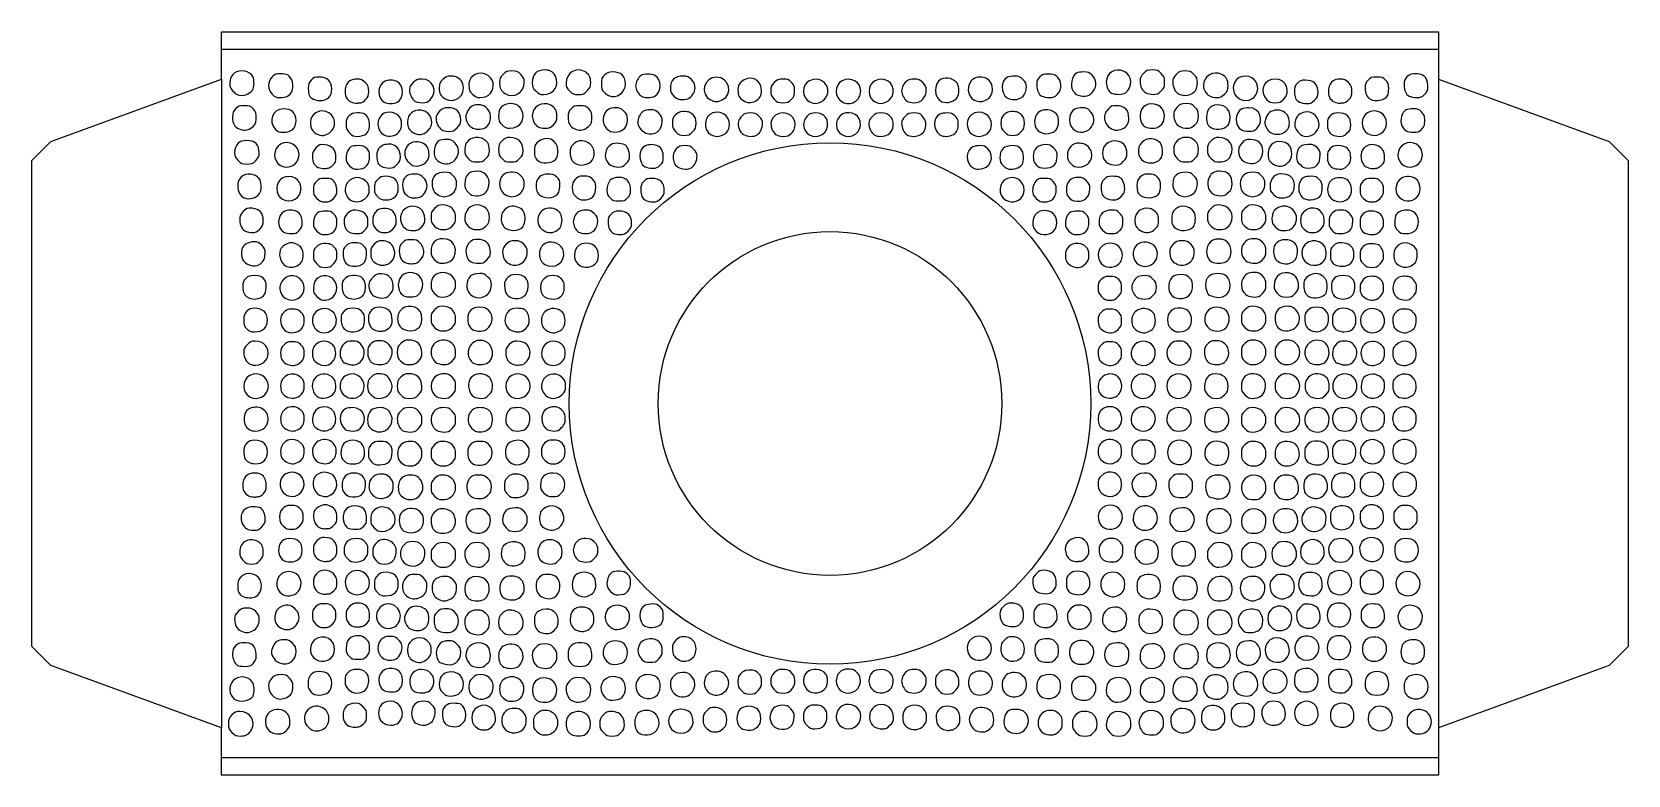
# Model space of a CAD drawing. Header units: inches. Extents: x -1.05 to 1.05, y -0.49 to 0.49.
import ezdxf

# ---------------------------------------------------------------- set-up
doc = ezdxf.new("R2010")
doc.units = ezdxf.units.IN
doc.header["$MEASUREMENT"] = 0
doc.layers.add('Layer1', color=7, linetype='Continuous')
doc.layers.add('real', color=2, linetype='Continuous')

msp = doc.modelspace()

# ---------------------------------------------------------------- linework, layer by layer
at = {"color": 7, "linetype": 'Continuous'}
for p, q in [((-0.8025, 0.4275), (-0.8025, 0.49)), ((-0.8025, 0.49), (0.8025, 0.49)), ((0.8025, 0.49), (0.8025, 0.4275)), ((-0.8025, 0.4673), (0.8025, 0.4673)), ((-1.0132, 0.3508), (-0.8025, 0.4275)), ((0.8025, 0.4275), (1.0132, 0.3508)), ((-1.0525, 0.3206), (-1.0275, 0.3456)), ((-1.0275, 0.3456), (-1.0132, 0.3508)), ((1.0132, 0.3508), (1.0275, 0.3456)), ((1.0275, 0.3456), (1.0525, 0.3206)), ((-1.0525, -0.3206), (-1.0525, 0.3206)), ((1.0525, 0.3206), (1.0525, -0.3206)), ((-1.0275, -0.3456), (-1.0525, -0.3206)), ((1.0525, -0.3206), (1.0275, -0.3456)), ((-1.0132, -0.3508), (-1.0275, -0.3456)), ((-0.8025, -0.4275), (-1.0132, -0.3508)), ((1.0132, -0.3508), (0.8025, -0.4275)), ((1.0275, -0.3456), (1.0132, -0.3508)), ((-0.8025, -0.49), (-0.8025, -0.4275)), ((0.8025, -0.4275), (0.8025, -0.49)), ((0.8025, -0.4673), (-0.8025, -0.4673)), ((0.8025, -0.49), (-0.8025, -0.49))]:
    msp.add_line(p, q, dxfattribs=at)
for p, q in [((-0.8025, 0.4275), (-0.8025, -0.4275)), ((0.8025, 0.4275), (0.8025, -0.4275))]:
    msp.add_line(p, q)
msp.add_circle((0, 0), 0.3438, dxfattribs=at)
at = {"layer": 'Layer1', "linetype": 'Continuous'}
msp.add_circle((0, 0), 0.2266, dxfattribs=at)
at = {"layer": 'real'}
for points in [[(-0.6816, 0.4015), (-0.6816, 0.4015)], [(-0.4286, 0.4088), (-0.4286, 0.4088)], [(-0.2492, 0.4056), (-0.2492, 0.4056)], [(-0.1575, 0.4003), (-0.1575, 0.4003)], [(0.2795, 0.4053), (0.2795, 0.4053)], [(0.3271, 0.4067), (0.3271, 0.4067)], [(0.4598, 0.4083), (0.4598, 0.4083)], [(0.5399, 0.4017), (0.5399, 0.4017)], [(0.5762, 0.4006), (0.5762, 0.4006)], [(-0.5474, 0.3988), (-0.5474, 0.3988)], [(-0.1142, 0.3994), (-0.1142, 0.3994)], [(-0.7312, 0.3614), (-0.7312, 0.3614)], [(-0.5123, 0.361), (-0.5123, 0.361)], [(-0.473, 0.3642), (-0.473, 0.3642)], [(-0.3367, 0.3622), (-0.3367, 0.3622)], [(0.23, 0.3581), (0.23, 0.3581)], [(0.503, 0.3637), (0.503, 0.3637)], [(0.7598, 0.3595), (0.7598, 0.3595)], [(-0.5878, 0.3541), (-0.5878, 0.3541)], [(-0.1142, 0.3548), (-0.1142, 0.3548)], [(-0.0718, 0.3549), (-0.0718, 0.3549)], [(0.0155, 0.3547), (0.0155, 0.3547)], [(0.5808, 0.3575), (0.5808, 0.3575)], [(-0.5135, 0.3176), (-0.5135, 0.3176)], [(-0.4325, 0.3231), (-0.4325, 0.3231)], [(0.5501, 0.3173), (0.5501, 0.3173)], [(-0.5912, 0.3125), (-0.5912, 0.3125)], [(-0.244, 0.3123), (-0.244, 0.3123)], [(-0.2007, 0.3117), (-0.2007, 0.3117)], [(0.2286, 0.3136), (0.2286, 0.3136)], [(0.2725, 0.3143), (0.2725, 0.3143)], [(0.5847, 0.3157), (0.5847, 0.3157)], [(0.7102, 0.3106), (0.7102, 0.3106)], [(-0.477, 0.2785), (-0.477, 0.2785)], [(-0.4272, 0.2746), (-0.4272, 0.2746)], [(0.4604, 0.2748), (0.4604, 0.2748)], [(0.5057, 0.2761), (0.5057, 0.2761)], [(0.5495, 0.2748), (0.5495, 0.2748)], [(-0.3353, 0.2731), (-0.3353, 0.2731)], [(-0.2901, 0.2711), (-0.2901, 0.2711)], [(0.2318, 0.268), (0.2318, 0.268)], [(0.3216, 0.2674), (0.3216, 0.2674)], [(0.754, 0.2693), (0.754, 0.2693)], [(-0.5215, 0.234), (-0.5215, 0.234)], [(-0.5984, 0.23), (-0.5984, 0.23)], [(-0.4273, 0.2308), (-0.4273, 0.2308)], [(0.275, 0.2248), (0.275, 0.2248)], [(0.315, 0.2273), (0.315, 0.2273)], [(0.4093, 0.228), (0.4093, 0.228)], [(0.4572, 0.2302), (0.4572, 0.2302)], [(0.7054, 0.2248), (0.7054, 0.2248)], [(0.7488, 0.228), (0.7488, 0.228)], [(-0.5215, 0.1895), (-0.5215, 0.1895)], [(-0.6353, 0.1827), (-0.6353, 0.1827)], [(-0.5986, 0.1848), (-0.5986, 0.1848)], [(-0.4233, 0.1844), (-0.4233, 0.1844)], [(0.3176, 0.1821), (0.3176, 0.1821)], [(0.4067, 0.1834), (0.4067, 0.1834)], [(0.4564, 0.1844), (0.4564, 0.1844)], [(0.5035, 0.1868), (0.5035, 0.1868)], [(0.5502, 0.187), (0.5502, 0.187)], [(0.5957, 0.1851), (0.5957, 0.1851)], [(0.7507, 0.1821), (0.7507, 0.1821)], [(-0.6366, 0.1396), (-0.6366, 0.1396)], [(-0.6013, 0.1417), (-0.6013, 0.1417)], [(-0.4194, 0.1395), (-0.4194, 0.1395)], [(0.7499, 0.1384), (0.7499, 0.1384)], [(-0.638, 0.0964), (-0.638, 0.0964)], [(-0.5989, 0.0963), (-0.5989, 0.0963)], [(-0.4677, 0.0961), (-0.4677, 0.0961)], [(-0.4218, 0.0971), (-0.4218, 0.0971)], [(0.4053, 0.0958), (0.4053, 0.0958)], [(0.5939, 0.0977), (0.5939, 0.0977)], [(0.669, 0.0966), (0.669, 0.0966)], [(0.7091, 0.0944), (0.7091, 0.0944)], [(0.7493, 0.0958), (0.7493, 0.0958)], [(-0.6362, 0.0521), (-0.6362, 0.0521)], [(-0.6029, 0.0532), (-0.6029, 0.0532)], [(-0.5184, 0.0534), (-0.5184, 0.0534)], [(-0.4705, 0.0534), (-0.4705, 0.0534)], [(-0.4155, 0.0509), (-0.4155, 0.0509)], [(0.4556, 0.0514), (0.4556, 0.0514)], [(0.5008, 0.0532), (0.5008, 0.0532)], [(0.7089, 0.0513), (0.7089, 0.0513)], [(0.7508, 0.0513), (0.7508, 0.0513)], [(-0.6396, 0.0099), (-0.6396, 0.0099)], [(-0.4199, 0.0089), (-0.4199, 0.0089)], [(0.4517, 0.0089), (0.4517, 0.0089)], [(0.6697, 0.0094), (0.6697, 0.0094)], [(0.7508, 0.0081), (0.7508, 0.0081)], [(-0.6392, -0.0343), (-0.6392, -0.0343)], [(-0.6026, -0.0351), (-0.6026, -0.0351)], [(-0.5184, -0.0356), (-0.5184, -0.0356)], [(-0.4674, -0.0364), (-0.4674, -0.0364)], [(0.6696, -0.0343), (0.6696, -0.0343)], [(0.7089, -0.0351), (0.7089, -0.0351)], [(0.7508, -0.0351), (0.7508, -0.0351)], [(-0.4677, -0.0807), (-0.4677, -0.0807)], [(0.4027, -0.075), (0.4027, -0.075)], [(0.4539, -0.079), (0.4539, -0.079)], [(0.7061, -0.0768), (0.7061, -0.0768)], [(0.7493, -0.0769), (0.7493, -0.0769)], [(-0.5621, -0.1242), (-0.5621, -0.1242)], [(-0.5215, -0.1222), (-0.5215, -0.1222)], [(-0.425, -0.1201), (-0.425, -0.1201)], [(0.4035, -0.1189), (0.4035, -0.1189)], [(0.4536, -0.1222), (0.4536, -0.1222)], [(0.5053, -0.1246), (0.5053, -0.1246)], [(0.5495, -0.1247), (0.5495, -0.1247)], [(0.5934, -0.1247), (0.5934, -0.1247)], [(0.6711, -0.1225), (0.6711, -0.1225)], [(0.706, -0.1201), (0.706, -0.1201)], [(0.7499, -0.1207), (0.7499, -0.1207)], [(-0.6358, -0.1645), (-0.6358, -0.1645)], [(0.7088, -0.1643), (0.7088, -0.1643)], [(0.7481, -0.1613), (0.7481, -0.1613)], [(-0.4717, -0.1693), (-0.4717, -0.1693)], [(0.5951, -0.1695), (0.5951, -0.1695)], [(-0.3315, -0.207), (-0.3315, -0.207)], [(0.3201, -0.2075), (0.3201, -0.2075)], [(0.7086, -0.2072), (0.7086, -0.2072)], [(0.7513, -0.207), (0.7513, -0.207)], [(0.5901, -0.2119), (0.5901, -0.2119)], [(-0.6317, -0.2501), (-0.6317, -0.2501)], [(0.754, -0.2515), (0.754, -0.2515)], [(-0.5554, -0.2557), (-0.5554, -0.2557)], [(-0.4747, -0.2585), (-0.4747, -0.2585)], [(-0.4288, -0.2571), (-0.4288, -0.2571)], [(0.505, -0.2583), (0.505, -0.2583)], [(-0.6282, -0.2939), (-0.6282, -0.2939)], [(-0.244, -0.2936), (-0.244, -0.2936)], [(0.6657, -0.2939), (0.6657, -0.2939)], [(-0.5894, -0.2951), (-0.5894, -0.2951)], [(-0.5539, -0.2969), (-0.5539, -0.2969)], [(-0.5156, -0.3001), (-0.5156, -0.3001)], [(-0.4744, -0.3023), (-0.4744, -0.3023)], [(0.458, -0.3003), (0.458, -0.3003)], [(0.5025, -0.3003), (0.5025, -0.3003)], [(0.5438, -0.2983), (0.5438, -0.2983)], [(0.5821, -0.2949), (0.5821, -0.2949)], [(0.7567, -0.296), (0.7567, -0.296)], [(-0.5885, -0.3365), (-0.5885, -0.3365)], [(0.1886, -0.3365), (0.1886, -0.3365)], [(-0.4723, -0.346), (-0.4723, -0.346)], [(-0.4302, -0.3475), (-0.4302, -0.3475)], [(0.2768, -0.3394), (0.2768, -0.3394)], [(0.3227, -0.3421), (0.3227, -0.3421)], [(0.4135, -0.3448), (0.4135, -0.3448)], [(0.458, -0.3448), (0.458, -0.3448)], [(0.5012, -0.3435), (0.5012, -0.3435)], [(0.5806, -0.3385), (0.5806, -0.3385)], [(0.6657, -0.337), (0.6657, -0.337)], [(0.7628, -0.3424), (0.7628, -0.3424)], [(-0.588, -0.3786), (-0.588, -0.3786)], [(0.5763, -0.3783), (0.5763, -0.3783)], [(-0.5479, -0.3797), (-0.5479, -0.3797)], [(-0.4311, -0.388), (-0.4311, -0.388)], [(-0.3857, -0.392), (-0.3857, -0.392)], [(-0.2968, -0.3874), (-0.2968, -0.3874)], [(-0.202, -0.385), (-0.202, -0.385)], [(0.1016, -0.3797), (0.1016, -0.3797)], [(0.2825, -0.3883), (0.2825, -0.3883)], [(0.3254, -0.3893), (0.3254, -0.3893)], [(0.4998, -0.3873), (0.4998, -0.3873)], [(0.664, -0.3799), (0.664, -0.3799)], [(0.7656, -0.388), (0.7656, -0.388)], [(-0.2989, -0.4339), (-0.2989, -0.4339)], [(-0.1128, -0.4301), (-0.1128, -0.4301)], [(-0.0679, -0.4289), (-0.0679, -0.4289)], [(0.0159, -0.4269), (0.0159, -0.4269)], [(0.1045, -0.4285), (0.1045, -0.4285)], [(0.1499, -0.4299), (0.1499, -0.4299)], [(0.1915, -0.431), (0.1915, -0.431)], [(0.2393, -0.4342), (0.2393, -0.4342)], [(0.2811, -0.4345), (0.2811, -0.4345)], [(0.4146, -0.435), (0.4146, -0.435)], [(0.7169, -0.4291), (0.7169, -0.4291)], [(0.7656, -0.4312), (0.7656, -0.4312)]]:
    msp.add_lwpolyline(points, close=True, dxfattribs=at)
for points, knots in [([(-0.348, 0.4223), (-0.348, 0.4361), (-0.3357, 0.444), (-0.3238, 0.4379), (-0.318, 0.4349), (-0.3156, 0.4307), (-0.3156, 0.4233), (-0.3156, 0.4176), (-0.3163, 0.4161), (-0.3202, 0.4121), (-0.3243, 0.4081), (-0.3257, 0.4075), (-0.3318, 0.4075), (-0.338, 0.4075), (-0.3394, 0.4081), (-0.3434, 0.4121), (-0.3472, 0.4158), (-0.348, 0.4177), (-0.348, 0.4223)], [0, 0, 0, 0, 1, 1, 1, 2, 2, 2, 3, 3, 3, 4, 4, 4, 5, 5, 5, 6, 6, 6, 6]), ([(0.3644, 0.4237), (0.3643, 0.4364), (0.3755, 0.4432), (0.3879, 0.438), (0.3986, 0.4335), (0.3997, 0.4166), (0.3897, 0.4096), (0.3861, 0.4071), (0.3757, 0.4069), (0.3713, 0.4094), (0.3667, 0.4119), (0.3645, 0.4166), (0.3644, 0.4237)], [0, 0, 0, 0, 1, 1, 1, 2, 2, 2, 3, 3, 3, 4, 4, 4, 4]), ([(-0.7914, 0.4191), (-0.7925, 0.425), (-0.7899, 0.4325), (-0.7856, 0.4358), (-0.7787, 0.4412), (-0.7645, 0.4385), (-0.7612, 0.4312), (-0.7589, 0.4262), (-0.7591, 0.4168), (-0.7616, 0.4132), (-0.7656, 0.4076), (-0.7746, 0.4047), (-0.7811, 0.4071), (-0.7852, 0.4086), (-0.7906, 0.4149), (-0.7914, 0.4191)], [0, 0, 0, 0, 1, 1, 1, 2, 2, 2, 3, 3, 3, 4, 4, 4, 5, 5, 5, 5]), ([(-0.7353, 0.4073), (-0.7423, 0.4143), (-0.7423, 0.4244), (-0.7353, 0.4311), (-0.7319, 0.4343), (-0.7301, 0.4349), (-0.7247, 0.4349), (-0.721, 0.4348), (-0.7168, 0.4341), (-0.7152, 0.4332), (-0.7091, 0.43), (-0.7064, 0.4185), (-0.7099, 0.4109), (-0.712, 0.4061), (-0.7176, 0.4035), (-0.7252, 0.4035), (-0.7302, 0.4035), (-0.7321, 0.4042), (-0.7353, 0.4073)], [0, 0, 0, 0, 1, 1, 1, 2, 2, 2, 3, 3, 3, 4, 4, 4, 5, 5, 5, 6, 6, 6, 6]), ([(-0.688, 0.4156), (-0.688, 0.4215), (-0.6874, 0.4232), (-0.6841, 0.4265), (-0.6809, 0.4297), (-0.679, 0.4305), (-0.6739, 0.4305), (-0.6628, 0.4305), (-0.657, 0.4252), (-0.657, 0.4149), (-0.657, 0.4051), (-0.6628, 0.3994), (-0.6728, 0.3995), (-0.6756, 0.3995), (-0.6796, 0.4004), (-0.6816, 0.4015), (-0.6866, 0.4042), (-0.688, 0.4074), (-0.688, 0.4156)], [0, 0, 0, 0, 1, 1, 1, 2, 2, 2, 3, 3, 3, 4, 4, 4, 5, 5, 5, 6, 6, 6, 6]), ([(-0.6395, 0.4111), (-0.6395, 0.4223), (-0.6341, 0.4278), (-0.6231, 0.4278), (-0.6187, 0.4278), (-0.6167, 0.4269), (-0.613, 0.4232), (-0.609, 0.4191), (-0.6084, 0.4177), (-0.6084, 0.4116), (-0.6084, 0.4057), (-0.609, 0.404), (-0.6124, 0.4007), (-0.6145, 0.3985), (-0.6174, 0.3967), (-0.6188, 0.3966), (-0.6201, 0.3966), (-0.6222, 0.3964), (-0.6233, 0.3962), (-0.6244, 0.396), (-0.6272, 0.3963), (-0.6296, 0.3969), (-0.6358, 0.3986), (-0.6395, 0.4039), (-0.6395, 0.4111)], [0, 0, 0, 0, 1, 1, 1, 2, 2, 2, 3, 3, 3, 4, 4, 4, 5, 5, 5, 6, 6, 6, 7, 7, 7, 8, 8, 8, 8]), ([(-0.588, 0.3973), (-0.5975, 0.4025), (-0.5971, 0.4204), (-0.5876, 0.4248), (-0.5828, 0.427), (-0.5754, 0.4268), (-0.5708, 0.4245), (-0.5615, 0.4197), (-0.5615, 0.4021), (-0.5708, 0.3973), (-0.5755, 0.3949), (-0.5838, 0.3949), (-0.588, 0.3973)], [0, 0, 0, 0, 1, 1, 1, 2, 2, 2, 3, 3, 3, 4, 4, 4, 4]), ([(-0.5545, 0.4137), (-0.5545, 0.4175), (-0.5534, 0.4196), (-0.5499, 0.4232), (-0.5459, 0.4272), (-0.5444, 0.4278), (-0.5385, 0.4278), (-0.5232, 0.4278), (-0.5165, 0.4115), (-0.5274, 0.4006), (-0.5306, 0.3974), (-0.5325, 0.3967), (-0.5379, 0.3967), (-0.5416, 0.3967), (-0.5457, 0.3976), (-0.5474, 0.3988), (-0.5516, 0.4017), (-0.5545, 0.4078), (-0.5545, 0.4137)], [0, 0, 0, 0, 1, 1, 1, 2, 2, 2, 3, 3, 3, 4, 4, 4, 5, 5, 5, 6, 6, 6, 6]), ([(-0.5153, 0.4163), (-0.5153, 0.4217), (-0.5147, 0.4233), (-0.5107, 0.4272), (-0.5069, 0.431), (-0.5052, 0.4318), (-0.5003, 0.4318), (-0.4925, 0.4318), (-0.4864, 0.4279), (-0.4843, 0.4217), (-0.4793, 0.4066), (-0.4947, 0.3939), (-0.5082, 0.4021), (-0.5137, 0.4055), (-0.5153, 0.4086), (-0.5153, 0.4163)], [0, 0, 0, 0, 1, 1, 1, 2, 2, 2, 3, 3, 3, 4, 4, 4, 5, 5, 5, 5]), ([(-0.4762, 0.4192), (-0.4762, 0.4268), (-0.4739, 0.4308), (-0.4678, 0.434), (-0.4588, 0.4386), (-0.4462, 0.4327), (-0.4444, 0.4229), (-0.4424, 0.4121), (-0.4498, 0.4035), (-0.4612, 0.4035), (-0.466, 0.4035), (-0.4678, 0.4042), (-0.4716, 0.4081), (-0.4756, 0.412), (-0.4762, 0.4135), (-0.4762, 0.4192)], [0, 0, 0, 0, 1, 1, 1, 2, 2, 2, 3, 3, 3, 4, 4, 4, 5, 5, 5, 5]), ([(-0.4357, 0.4231), (-0.4357, 0.4284), (-0.435, 0.4301), (-0.4311, 0.434), (-0.4271, 0.438), (-0.4257, 0.4385), (-0.4195, 0.4385), (-0.4134, 0.4385), (-0.412, 0.438), (-0.4079, 0.434), (-0.4042, 0.4302), (-0.4033, 0.4283), (-0.4033, 0.4238), (-0.4033, 0.4095), (-0.4167, 0.4016), (-0.4286, 0.4088), (-0.4341, 0.4122), (-0.4357, 0.4154), (-0.4357, 0.4231)], [0, 0, 0, 0, 1, 1, 1, 2, 2, 2, 3, 3, 3, 4, 4, 4, 5, 5, 5, 6, 6, 6, 6]), ([(-0.3926, 0.423), (-0.3926, 0.4346), (-0.3873, 0.4399), (-0.3759, 0.4399), (-0.3694, 0.4399), (-0.3651, 0.4374), (-0.3622, 0.4318), (-0.356, 0.4199), (-0.364, 0.4075), (-0.3778, 0.4075), (-0.3823, 0.4075), (-0.3842, 0.4084), (-0.388, 0.4121), (-0.3919, 0.416), (-0.3926, 0.4176), (-0.3926, 0.423)], [0, 0, 0, 0, 1, 1, 1, 2, 2, 2, 3, 3, 3, 4, 4, 4, 5, 5, 5, 5]), ([(-0.2981, 0.4108), (-0.3009, 0.4138), (-0.3015, 0.4159), (-0.3015, 0.4219), (-0.3015, 0.4286), (-0.301, 0.4297), (-0.2971, 0.4333), (-0.2936, 0.4364), (-0.2914, 0.4372), (-0.2865, 0.4372), (-0.2755, 0.4372), (-0.2698, 0.4319), (-0.2698, 0.4216), (-0.2698, 0.4097), (-0.2813, 0.4017), (-0.292, 0.4061), (-0.2935, 0.4067), (-0.2962, 0.4089), (-0.2981, 0.4108)], [0, 0, 0, 0, 1, 1, 1, 2, 2, 2, 3, 3, 3, 4, 4, 4, 5, 5, 5, 6, 6, 6, 6]), ([(-0.2563, 0.419), (-0.2563, 0.4235), (-0.253, 0.4297), (-0.2492, 0.4324), (-0.2455, 0.435), (-0.2358, 0.4351), (-0.2308, 0.4326), (-0.2215, 0.4277), (-0.2215, 0.4102), (-0.2308, 0.4054), (-0.2358, 0.4028), (-0.2455, 0.4029), (-0.2492, 0.4056), (-0.253, 0.4082), (-0.2563, 0.4144), (-0.2563, 0.419)], [0, 0, 0, 0, 1, 1, 1, 2, 2, 2, 3, 3, 3, 4, 4, 4, 5, 5, 5, 5]), ([(-0.2104, 0.4155), (-0.2104, 0.4266), (-0.205, 0.4318), (-0.1933, 0.4318), (-0.1882, 0.4318), (-0.1865, 0.4311), (-0.1826, 0.4272), (-0.1774, 0.422), (-0.1765, 0.4157), (-0.18, 0.4089), (-0.183, 0.4031), (-0.1872, 0.4008), (-0.1946, 0.4008), (-0.2003, 0.4008), (-0.2019, 0.4014), (-0.2058, 0.4054), (-0.2096, 0.4091), (-0.2104, 0.411), (-0.2104, 0.4155)], [0, 0, 0, 0, 1, 1, 1, 2, 2, 2, 3, 3, 3, 4, 4, 4, 5, 5, 5, 6, 6, 6, 6]), ([(-0.1575, 0.4003), (-0.1722, 0.4076), (-0.1663, 0.4305), (-0.1497, 0.4305), (-0.133, 0.4305), (-0.1271, 0.4074), (-0.1421, 0.4003), (-0.1479, 0.3975), (-0.1518, 0.3975), (-0.1575, 0.4003)], [0, 0, 0, 0, 1, 1, 1, 2, 2, 2, 3, 3, 3, 3]), ([(-0.1214, 0.4136), (-0.1214, 0.4187), (-0.1206, 0.4206), (-0.1175, 0.4237), (-0.1068, 0.4345), (-0.0903, 0.428), (-0.0903, 0.4131), (-0.0903, 0.4059), (-0.0927, 0.4017), (-0.0984, 0.3987), (-0.1037, 0.396), (-0.109, 0.3962), (-0.1142, 0.3994), (-0.1198, 0.4028), (-0.1214, 0.4059), (-0.1214, 0.4136)], [0, 0, 0, 0, 1, 1, 1, 2, 2, 2, 3, 3, 3, 4, 4, 4, 5, 5, 5, 5]), ([(-0.0782, 0.4122), (-0.0782, 0.4176), (-0.0775, 0.4193), (-0.0736, 0.4232), (-0.0696, 0.4272), (-0.0682, 0.4278), (-0.062, 0.4278), (-0.0561, 0.4278), (-0.0544, 0.4272), (-0.0511, 0.4238), (-0.0489, 0.4216), (-0.0471, 0.4186), (-0.047, 0.4171), (-0.0464, 0.4072), (-0.047, 0.4048), (-0.0511, 0.4007), (-0.0544, 0.3973), (-0.0561, 0.3967), (-0.062, 0.3967), (-0.0682, 0.3967), (-0.0696, 0.3973), (-0.0736, 0.4013), (-0.0775, 0.4052), (-0.0782, 0.4068), (-0.0782, 0.4122)], [0, 0, 0, 0, 1, 1, 1, 2, 2, 2, 3, 3, 3, 4, 4, 4, 5, 5, 5, 6, 6, 6, 7, 7, 7, 8, 8, 8, 8]), ([(-0.027, 0.4257), (-0.0147, 0.432), (-0.0013, 0.423), (-0.003, 0.4098), (-0.0045, 0.3987), (-0.0166, 0.3925), (-0.0266, 0.3976), (-0.0375, 0.4031), (-0.0377, 0.4201), (-0.027, 0.4257)], [0, 0, 0, 0, 1, 1, 1, 2, 2, 2, 3, 3, 3, 3]), ([(0.0162, 0.4257), (0.0271, 0.4313), (0.0406, 0.4239), (0.0406, 0.4123), (0.0406, 0.406), (0.0371, 0.4), (0.0321, 0.3976), (0.0262, 0.3948), (0.0222, 0.3948), (0.0165, 0.3976), (0.0056, 0.403), (0.0054, 0.4201), (0.0162, 0.4257)], [0, 0, 0, 0, 1, 1, 1, 2, 2, 2, 3, 3, 3, 4, 4, 4, 4]), ([(0.0594, 0.4257), (0.0716, 0.432), (0.0851, 0.423), (0.0833, 0.4098), (0.0818, 0.3987), (0.0697, 0.3925), (0.0596, 0.3976), (0.0489, 0.403), (0.0488, 0.4202), (0.0594, 0.4257)], [0, 0, 0, 0, 1, 1, 1, 2, 2, 2, 3, 3, 3, 3]), ([(0.0945, 0.4122), (0.0945, 0.4168), (0.0978, 0.423), (0.1016, 0.4256), (0.1033, 0.4269), (0.1074, 0.4278), (0.1111, 0.4278), (0.1168, 0.4278), (0.1184, 0.4271), (0.1223, 0.4232), (0.1259, 0.4196), (0.1269, 0.4175), (0.1269, 0.4137), (0.1269, 0.4033), (0.1206, 0.3967), (0.1107, 0.3967), (0.1073, 0.3967), (0.1032, 0.3977), (0.1016, 0.3988), (0.0978, 0.4015), (0.0945, 0.4077), (0.0945, 0.4122)], [0, 0, 0, 0, 1, 1, 1, 2, 2, 2, 3, 3, 3, 4, 4, 4, 5, 5, 5, 6, 6, 6, 7, 7, 7, 7]), ([(0.1464, 0.4275), (0.1538, 0.4308), (0.1635, 0.4284), (0.168, 0.4221), (0.1691, 0.4204), (0.1701, 0.4163), (0.1701, 0.4129), (0.1701, 0.4095), (0.1691, 0.4054), (0.168, 0.4038), (0.1638, 0.3978), (0.1547, 0.3952), (0.1477, 0.398), (0.1368, 0.4024), (0.136, 0.4227), (0.1464, 0.4275)], [0, 0, 0, 0, 1, 1, 1, 2, 2, 2, 3, 3, 3, 4, 4, 4, 5, 5, 5, 5]), ([(0.1907, 0.4), (0.1803, 0.4046), (0.1794, 0.4215), (0.1893, 0.4283), (0.1931, 0.431), (0.2014, 0.4311), (0.2066, 0.4284), (0.2173, 0.4229), (0.217, 0.4055), (0.2061, 0.4003), (0.2004, 0.3976), (0.1965, 0.3975), (0.1907, 0.4)], [0, 0, 0, 0, 1, 1, 1, 2, 2, 2, 3, 3, 3, 4, 4, 4, 4]), ([(0.2341, 0.4302), (0.2361, 0.4311), (0.2404, 0.4318), (0.2438, 0.4318), (0.249, 0.4318), (0.2507, 0.4311), (0.2545, 0.4272), (0.2581, 0.4237), (0.2591, 0.4215), (0.2591, 0.4177), (0.2591, 0.4074), (0.2528, 0.4008), (0.2429, 0.4008), (0.2396, 0.4008), (0.2354, 0.4017), (0.2338, 0.4029), (0.2245, 0.4094), (0.2247, 0.4259), (0.2341, 0.4302)], [0, 0, 0, 0, 1, 1, 1, 2, 2, 2, 3, 3, 3, 4, 4, 4, 5, 5, 5, 6, 6, 6, 6]), ([(0.2727, 0.4201), (0.2726, 0.4255), (0.2733, 0.4273), (0.2766, 0.4306), (0.28, 0.4339), (0.2815, 0.4345), (0.2879, 0.4345), (0.2931, 0.4345), (0.2962, 0.4337), (0.2986, 0.4318), (0.3062, 0.4258), (0.3067, 0.4144), (0.2996, 0.4073), (0.2964, 0.4041), (0.2947, 0.4035), (0.2893, 0.4035), (0.2857, 0.4035), (0.2813, 0.4044), (0.2795, 0.4053), (0.2749, 0.4079), (0.2727, 0.4126), (0.2727, 0.4201)], [0, 0, 0, 0, 1, 1, 1, 2, 2, 2, 3, 3, 3, 4, 4, 4, 5, 5, 5, 6, 6, 6, 7, 7, 7, 7]), ([(0.3207, 0.4117), (0.3163, 0.4181), (0.3189, 0.4325), (0.3252, 0.4358), (0.3266, 0.4366), (0.3309, 0.4372), (0.3347, 0.4372), (0.3405, 0.4372), (0.3423, 0.4366), (0.3455, 0.4333), (0.3587, 0.4201), (0.3441, 0.399), (0.3271, 0.4067), (0.3248, 0.4077), (0.3219, 0.41), (0.3207, 0.4117)], [0, 0, 0, 0, 1, 1, 1, 2, 2, 2, 3, 3, 3, 4, 4, 4, 5, 5, 5, 5]), ([(0.4089, 0.4251), (0.4089, 0.4297), (0.4097, 0.4316), (0.4135, 0.4353), (0.4175, 0.4393), (0.4189, 0.4399), (0.4251, 0.4399), (0.4313, 0.4399), (0.4326, 0.4393), (0.4367, 0.4353), (0.4407, 0.4313), (0.4413, 0.4299), (0.4413, 0.4237), (0.4413, 0.4175), (0.4407, 0.4161), (0.4367, 0.4121), (0.4328, 0.4083), (0.4311, 0.4075), (0.4262, 0.4076), (0.423, 0.4076), (0.4187, 0.4085), (0.4167, 0.4096), (0.4119, 0.4122), (0.4089, 0.4181), (0.4089, 0.4251)], [0, 0, 0, 0, 1, 1, 1, 2, 2, 2, 3, 3, 3, 4, 4, 4, 5, 5, 5, 6, 6, 6, 7, 7, 7, 8, 8, 8, 8]), ([(0.4521, 0.4238), (0.4521, 0.4283), (0.4529, 0.4302), (0.4567, 0.434), (0.4607, 0.438), (0.4621, 0.4385), (0.4683, 0.4385), (0.4744, 0.4385), (0.4758, 0.438), (0.4799, 0.434), (0.4838, 0.43), (0.4845, 0.4285), (0.4845, 0.4228), (0.4845, 0.419), (0.4836, 0.4149), (0.4823, 0.4132), (0.4777, 0.4066), (0.4672, 0.4043), (0.4598, 0.4083), (0.455, 0.4109), (0.4521, 0.4168), (0.4521, 0.4238)], [0, 0, 0, 0, 1, 1, 1, 2, 2, 2, 3, 3, 3, 4, 4, 4, 5, 5, 5, 6, 6, 6, 7, 7, 7, 7]), ([(0.4925, 0.419), (0.4925, 0.4319), (0.5054, 0.4398), (0.5168, 0.4338), (0.5226, 0.4308), (0.5249, 0.4267), (0.5249, 0.4192), (0.5249, 0.4135), (0.5243, 0.412), (0.5203, 0.4081), (0.5165, 0.4042), (0.5148, 0.4035), (0.5099, 0.4035), (0.5067, 0.4036), (0.5024, 0.4045), (0.5003, 0.4056), (0.4961, 0.4079), (0.4925, 0.4139), (0.4925, 0.419)], [0, 0, 0, 0, 1, 1, 1, 2, 2, 2, 3, 3, 3, 4, 4, 4, 5, 5, 5, 6, 6, 6, 6]), ([(0.5397, 0.4298), (0.5511, 0.4356), (0.5641, 0.4281), (0.5641, 0.4156), (0.5641, 0.403), (0.5518, 0.3959), (0.5399, 0.4017), (0.5293, 0.407), (0.5291, 0.4243), (0.5397, 0.4298)], [0, 0, 0, 0, 1, 1, 1, 2, 2, 2, 3, 3, 3, 3]), ([(0.587, 0.4278), (0.6021, 0.4278), (0.6086, 0.4114), (0.5978, 0.4006), (0.5946, 0.3973), (0.5929, 0.3967), (0.587, 0.3967), (0.5811, 0.3967), (0.5794, 0.3973), (0.5762, 0.4006), (0.5654, 0.4114), (0.5719, 0.4278), (0.587, 0.4278)], [0, 0, 0, 0, 1, 1, 1, 2, 2, 2, 3, 3, 3, 4, 4, 4, 4]), ([(0.6126, 0.4116), (0.6126, 0.4174), (0.6132, 0.4191), (0.6166, 0.4225), (0.6198, 0.4257), (0.6217, 0.4264), (0.6268, 0.4264), (0.6382, 0.4264), (0.6437, 0.4212), (0.6437, 0.41), (0.6437, 0.4056), (0.6428, 0.4037), (0.6391, 0.4), (0.6352, 0.3961), (0.6335, 0.3954), (0.6286, 0.3954), (0.6254, 0.3955), (0.6211, 0.3964), (0.6191, 0.3975), (0.6141, 0.4002), (0.6126, 0.4034), (0.6126, 0.4116)], [0, 0, 0, 0, 1, 1, 1, 2, 2, 2, 3, 3, 3, 4, 4, 4, 5, 5, 5, 6, 6, 6, 7, 7, 7, 7]), ([(0.6572, 0.4111), (0.6572, 0.4223), (0.6625, 0.4278), (0.6735, 0.4278), (0.678, 0.4278), (0.6799, 0.4269), (0.6836, 0.4232), (0.6876, 0.4191), (0.6882, 0.4177), (0.6882, 0.4116), (0.6882, 0.4057), (0.6876, 0.404), (0.6842, 0.4007), (0.6821, 0.3985), (0.6792, 0.3967), (0.6778, 0.3966), (0.6765, 0.3966), (0.6745, 0.3964), (0.6733, 0.3962), (0.6722, 0.396), (0.6694, 0.3963), (0.667, 0.3969), (0.6608, 0.3986), (0.6572, 0.4039), (0.6572, 0.4111)], [0, 0, 0, 0, 1, 1, 1, 2, 2, 2, 3, 3, 3, 4, 4, 4, 5, 5, 5, 6, 6, 6, 7, 7, 7, 8, 8, 8, 8]), ([(0.7058, 0.4161), (0.7057, 0.4215), (0.7064, 0.4232), (0.7097, 0.4265), (0.7131, 0.4299), (0.7146, 0.4305), (0.7212, 0.4305), (0.7279, 0.4305), (0.7294, 0.4299), (0.7328, 0.4265), (0.7362, 0.4232), (0.7368, 0.4215), (0.7368, 0.4156), (0.7368, 0.4118), (0.7361, 0.4075), (0.7354, 0.4061), (0.7322, 0.4001), (0.7195, 0.3975), (0.7126, 0.4013), (0.708, 0.4039), (0.7058, 0.4086), (0.7058, 0.4161)], [0, 0, 0, 0, 1, 1, 1, 2, 2, 2, 3, 3, 3, 4, 4, 4, 5, 5, 5, 6, 6, 6, 7, 7, 7, 7]), ([(0.757, 0.4201), (0.757, 0.4255), (0.7577, 0.4273), (0.7609, 0.4306), (0.7648, 0.4344), (0.7672, 0.4351), (0.775, 0.4347), (0.7848, 0.4341), (0.789, 0.4276), (0.7882, 0.4145), (0.7881, 0.4128), (0.7863, 0.4096), (0.7841, 0.4074), (0.7808, 0.4041), (0.7791, 0.4035), (0.7736, 0.4035), (0.77, 0.4035), (0.7657, 0.4044), (0.7639, 0.4053), (0.7593, 0.4079), (0.7571, 0.4126), (0.757, 0.4201)], [0, 0, 0, 0, 1, 1, 1, 2, 2, 2, 3, 3, 3, 4, 4, 4, 5, 5, 5, 6, 6, 6, 7, 7, 7, 7]), ([(-0.7879, 0.3776), (-0.7879, 0.3837), (-0.7873, 0.3854), (-0.7839, 0.3887), (-0.7805, 0.3922), (-0.779, 0.3927), (-0.7724, 0.3927), (-0.7657, 0.3927), (-0.7642, 0.3922), (-0.7608, 0.3887), (-0.7569, 0.3849), (-0.7562, 0.3825), (-0.7567, 0.3747), (-0.757, 0.3693), (-0.759, 0.366), (-0.764, 0.3629), (-0.769, 0.3599), (-0.7734, 0.3597), (-0.7793, 0.3622), (-0.7855, 0.3649), (-0.7879, 0.3692), (-0.7879, 0.3776)], [0, 0, 0, 0, 1, 1, 1, 2, 2, 2, 3, 3, 3, 4, 4, 4, 5, 5, 5, 6, 6, 6, 7, 7, 7, 7]), ([(-0.7208, 0.3886), (-0.71, 0.3886), (-0.7042, 0.3833), (-0.7042, 0.3731), (-0.7042, 0.3629), (-0.71, 0.3576), (-0.7211, 0.3576), (-0.7262, 0.3576), (-0.7281, 0.3583), (-0.7312, 0.3614), (-0.7416, 0.3719), (-0.7352, 0.3886), (-0.7208, 0.3886)], [0, 0, 0, 0, 1, 1, 1, 2, 2, 2, 3, 3, 3, 4, 4, 4, 4]), ([(-0.6833, 0.3779), (-0.6777, 0.3888), (-0.6604, 0.3883), (-0.6551, 0.3771), (-0.6517, 0.37), (-0.653, 0.3635), (-0.659, 0.3579), (-0.6643, 0.353), (-0.6711, 0.3521), (-0.6776, 0.3557), (-0.6847, 0.3595), (-0.6874, 0.3699), (-0.6833, 0.3779)], [0, 0, 0, 0, 1, 1, 1, 2, 2, 2, 3, 3, 3, 4, 4, 4, 4]), ([(-0.6381, 0.3684), (-0.6381, 0.3743), (-0.6375, 0.3759), (-0.6342, 0.3793), (-0.6308, 0.3826), (-0.6292, 0.3832), (-0.6233, 0.3832), (-0.6195, 0.3832), (-0.6152, 0.3826), (-0.6138, 0.3818), (-0.6101, 0.3799), (-0.6071, 0.3735), (-0.6071, 0.3678), (-0.6071, 0.3577), (-0.6128, 0.3522), (-0.6233, 0.3522), (-0.6279, 0.3522), (-0.6298, 0.353), (-0.6335, 0.3568), (-0.6376, 0.3608), (-0.6381, 0.3622), (-0.6381, 0.3684)], [0, 0, 0, 0, 1, 1, 1, 2, 2, 2, 3, 3, 3, 4, 4, 4, 5, 5, 5, 6, 6, 6, 7, 7, 7, 7]), ([(-0.5879, 0.3827), (-0.5788, 0.3874), (-0.5656, 0.3811), (-0.5651, 0.3718), (-0.5647, 0.3639), (-0.5653, 0.3616), (-0.569, 0.3575), (-0.5734, 0.3526), (-0.5812, 0.3511), (-0.5878, 0.3541), (-0.5989, 0.3591), (-0.599, 0.377), (-0.5879, 0.3827)], [0, 0, 0, 0, 1, 1, 1, 2, 2, 2, 3, 3, 3, 4, 4, 4, 4]), ([(-0.5572, 0.3714), (-0.5572, 0.3815), (-0.5494, 0.3882), (-0.5393, 0.3869), (-0.5252, 0.385), (-0.5203, 0.3684), (-0.5309, 0.359), (-0.5366, 0.3541), (-0.5434, 0.3535), (-0.55, 0.3575), (-0.5555, 0.3609), (-0.5572, 0.3641), (-0.5572, 0.3714)], [0, 0, 0, 0, 1, 1, 1, 2, 2, 2, 3, 3, 3, 4, 4, 4, 4]), ([(-0.5194, 0.3759), (-0.5194, 0.3797), (-0.5183, 0.3818), (-0.5148, 0.3854), (-0.5109, 0.3893), (-0.5093, 0.39), (-0.5039, 0.39), (-0.4924, 0.39), (-0.487, 0.3847), (-0.487, 0.3736), (-0.487, 0.3692), (-0.4879, 0.3672), (-0.4916, 0.3635), (-0.4955, 0.3596), (-0.4971, 0.3589), (-0.5028, 0.3589), (-0.5065, 0.3589), (-0.5106, 0.3598), (-0.5123, 0.361), (-0.5165, 0.364), (-0.5194, 0.37), (-0.5194, 0.3759)], [0, 0, 0, 0, 1, 1, 1, 2, 2, 2, 3, 3, 3, 4, 4, 4, 5, 5, 5, 6, 6, 6, 7, 7, 7, 7]), ([(-0.4803, 0.3782), (-0.4803, 0.3829), (-0.4759, 0.3901), (-0.4718, 0.3922), (-0.4654, 0.3955), (-0.4563, 0.394), (-0.4516, 0.3887), (-0.4452, 0.3815), (-0.447, 0.3676), (-0.4548, 0.3636), (-0.46, 0.3609), (-0.468, 0.3612), (-0.473, 0.3642), (-0.4771, 0.3667), (-0.4803, 0.3728), (-0.4803, 0.3782)], [0, 0, 0, 0, 1, 1, 1, 2, 2, 2, 3, 3, 3, 4, 4, 4, 5, 5, 5, 5]), ([(-0.4371, 0.3784), (-0.4371, 0.39), (-0.4318, 0.3954), (-0.4204, 0.3954), (-0.4139, 0.3954), (-0.4096, 0.3928), (-0.4067, 0.3873), (-0.4006, 0.3753), (-0.4085, 0.363), (-0.4223, 0.363), (-0.4269, 0.363), (-0.4287, 0.3638), (-0.4325, 0.3676), (-0.4364, 0.3715), (-0.4371, 0.3731), (-0.4371, 0.3784)], [0, 0, 0, 0, 1, 1, 1, 2, 2, 2, 3, 3, 3, 4, 4, 4, 5, 5, 5, 5]), ([(-0.3926, 0.3792), (-0.3926, 0.3916), (-0.3796, 0.3992), (-0.3683, 0.3934), (-0.3625, 0.3904), (-0.3602, 0.3862), (-0.3602, 0.3787), (-0.3602, 0.3731), (-0.3608, 0.3715), (-0.3648, 0.3676), (-0.3687, 0.3636), (-0.3702, 0.363), (-0.3759, 0.363), (-0.3797, 0.363), (-0.3838, 0.3639), (-0.3855, 0.3651), (-0.3895, 0.3679), (-0.3926, 0.374), (-0.3926, 0.3792)], [0, 0, 0, 0, 1, 1, 1, 2, 2, 2, 3, 3, 3, 4, 4, 4, 5, 5, 5, 6, 6, 6, 6]), ([(-0.3453, 0.3776), (-0.3453, 0.3837), (-0.3448, 0.3854), (-0.3414, 0.3887), (-0.338, 0.3922), (-0.3364, 0.3927), (-0.3298, 0.3927), (-0.3232, 0.3927), (-0.3217, 0.3922), (-0.3182, 0.3887), (-0.3144, 0.3849), (-0.3137, 0.3825), (-0.3141, 0.3747), (-0.3144, 0.3693), (-0.3165, 0.366), (-0.3215, 0.3629), (-0.3265, 0.3599), (-0.3308, 0.3597), (-0.3367, 0.3622), (-0.3429, 0.3649), (-0.3453, 0.3692), (-0.3453, 0.3776)], [0, 0, 0, 0, 1, 1, 1, 2, 2, 2, 3, 3, 3, 4, 4, 4, 5, 5, 5, 6, 6, 6, 7, 7, 7, 7]), ([(-0.2976, 0.3816), (-0.2944, 0.3876), (-0.2904, 0.39), (-0.2828, 0.39), (-0.2771, 0.39), (-0.2756, 0.3894), (-0.2717, 0.3854), (-0.2679, 0.3816), (-0.2671, 0.3798), (-0.2671, 0.3752), (-0.2671, 0.3721), (-0.268, 0.3678), (-0.2692, 0.3655), (-0.2724, 0.3592), (-0.2823, 0.356), (-0.2893, 0.3589), (-0.2975, 0.3623), (-0.3017, 0.3737), (-0.2976, 0.3816)], [0, 0, 0, 0, 1, 1, 1, 2, 2, 2, 3, 3, 3, 4, 4, 4, 5, 5, 5, 6, 6, 6, 6]), ([(-0.2536, 0.3707), (-0.2536, 0.3755), (-0.2502, 0.3826), (-0.2467, 0.3851), (-0.2448, 0.3864), (-0.2409, 0.3873), (-0.237, 0.3873), (-0.2313, 0.3873), (-0.2297, 0.3867), (-0.2258, 0.3827), (-0.222, 0.3789), (-0.2212, 0.3771), (-0.2212, 0.3725), (-0.2212, 0.3598), (-0.2308, 0.3528), (-0.2427, 0.3567), (-0.248, 0.3585), (-0.2536, 0.3656), (-0.2536, 0.3707)], [0, 0, 0, 0, 1, 1, 1, 2, 2, 2, 3, 3, 3, 4, 4, 4, 5, 5, 5, 6, 6, 6, 6]), ([(-0.2077, 0.3697), (-0.2077, 0.3756), (-0.2071, 0.3773), (-0.2038, 0.3806), (-0.2016, 0.3828), (-0.1986, 0.3847), (-0.197, 0.3847), (-0.1871, 0.3853), (-0.1847, 0.3847), (-0.1806, 0.3806), (-0.1773, 0.3773), (-0.1767, 0.3756), (-0.1767, 0.3697), (-0.1767, 0.3636), (-0.1772, 0.3622), (-0.1813, 0.3581), (-0.1852, 0.3542), (-0.1868, 0.3535), (-0.1922, 0.3535), (-0.1976, 0.3535), (-0.1992, 0.3542), (-0.2031, 0.3581), (-0.2072, 0.3622), (-0.2077, 0.3636), (-0.2077, 0.3697)], [0, 0, 0, 0, 1, 1, 1, 2, 2, 2, 3, 3, 3, 4, 4, 4, 5, 5, 5, 6, 6, 6, 7, 7, 7, 8, 8, 8, 8]), ([(-0.1544, 0.3832), (-0.1408, 0.3877), (-0.129, 0.376), (-0.1335, 0.3623), (-0.1364, 0.3535), (-0.1479, 0.3495), (-0.1568, 0.3543), (-0.168, 0.3604), (-0.1665, 0.3792), (-0.1544, 0.3832)], [0, 0, 0, 0, 1, 1, 1, 2, 2, 2, 3, 3, 3, 3]), ([(-0.1208, 0.3718), (-0.1203, 0.3738), (-0.1181, 0.3772), (-0.116, 0.3794), (-0.1127, 0.3826), (-0.111, 0.3832), (-0.1051, 0.3832), (-0.099, 0.3832), (-0.0976, 0.3827), (-0.0936, 0.3786), (-0.09, 0.3751), (-0.089, 0.3729), (-0.089, 0.3691), (-0.089, 0.3633), (-0.0919, 0.3572), (-0.096, 0.3543), (-0.1001, 0.3514), (-0.109, 0.3517), (-0.1142, 0.3548), (-0.1191, 0.3578), (-0.1223, 0.3659), (-0.1208, 0.3718)], [0, 0, 0, 0, 1, 1, 1, 2, 2, 2, 3, 3, 3, 4, 4, 4, 5, 5, 5, 6, 6, 6, 7, 7, 7, 7]), ([(-0.0718, 0.3549), (-0.0762, 0.3583), (-0.0787, 0.3658), (-0.0776, 0.3718), (-0.0747, 0.3871), (-0.0493, 0.3871), (-0.0464, 0.3717), (-0.0452, 0.3653), (-0.0466, 0.3606), (-0.0512, 0.3561), (-0.0544, 0.3528), (-0.0562, 0.3522), (-0.0617, 0.3522), (-0.0663, 0.3522), (-0.0694, 0.353), (-0.0718, 0.3549)], [0, 0, 0, 0, 1, 1, 1, 2, 2, 2, 3, 3, 3, 4, 4, 4, 5, 5, 5, 5]), ([(-0.0296, 0.3795), (-0.0263, 0.3825), (-0.0242, 0.3832), (-0.0188, 0.3832), (-0.01, 0.3832), (-0.0042, 0.3784), (-0.0031, 0.3703), (-0.0012, 0.3565), (-0.0157, 0.3474), (-0.0277, 0.3547), (-0.0363, 0.36), (-0.0373, 0.3726), (-0.0296, 0.3795)], [0, 0, 0, 0, 1, 1, 1, 2, 2, 2, 3, 3, 3, 4, 4, 4, 4]), ([(0.0135, 0.3795), (0.0222, 0.3873), (0.0379, 0.3828), (0.04, 0.3718), (0.0427, 0.3574), (0.0279, 0.3472), (0.0155, 0.3547), (0.0069, 0.36), (0.0059, 0.3726), (0.0135, 0.3795)], [0, 0, 0, 0, 1, 1, 1, 2, 2, 2, 3, 3, 3, 3]), ([(0.0513, 0.3691), (0.0513, 0.3729), (0.0524, 0.3751), (0.0559, 0.3786), (0.0599, 0.3826), (0.0614, 0.3832), (0.0673, 0.3832), (0.0726, 0.3832), (0.075, 0.3825), (0.0782, 0.3798), (0.0858, 0.3734), (0.0849, 0.3599), (0.0765, 0.3548), (0.0714, 0.3517), (0.0625, 0.3514), (0.0584, 0.3543), (0.0542, 0.3572), (0.0513, 0.3633), (0.0513, 0.3691)], [0, 0, 0, 0, 1, 1, 1, 2, 2, 2, 3, 3, 3, 4, 4, 4, 5, 5, 5, 6, 6, 6, 6]), ([(0.0945, 0.3691), (0.0945, 0.3729), (0.0956, 0.3751), (0.0991, 0.3786), (0.1031, 0.3827), (0.1045, 0.3832), (0.1107, 0.3832), (0.1166, 0.3832), (0.1183, 0.3826), (0.1215, 0.3794), (0.1322, 0.3687), (0.1252, 0.3522), (0.11, 0.3522), (0.107, 0.3522), (0.1032, 0.3531), (0.1016, 0.3543), (0.0974, 0.3572), (0.0945, 0.3633), (0.0945, 0.3691)], [0, 0, 0, 0, 1, 1, 1, 2, 2, 2, 3, 3, 3, 4, 4, 4, 5, 5, 5, 6, 6, 6, 6]), ([(0.1451, 0.3816), (0.147, 0.3825), (0.1514, 0.3832), (0.1547, 0.3832), (0.1597, 0.3832), (0.1616, 0.3825), (0.1648, 0.3793), (0.167, 0.3771), (0.1688, 0.3741), (0.1689, 0.3725), (0.169, 0.371), (0.1691, 0.369), (0.1692, 0.368), (0.1696, 0.3626), (0.1671, 0.3574), (0.163, 0.3549), (0.1577, 0.3517), (0.1489, 0.3514), (0.1447, 0.3543), (0.1354, 0.3608), (0.1356, 0.3773), (0.1451, 0.3816)], [0, 0, 0, 0, 1, 1, 1, 2, 2, 2, 3, 3, 3, 4, 4, 4, 5, 5, 5, 6, 6, 6, 7, 7, 7, 7]), ([(0.191, 0.3832), (0.2046, 0.3877), (0.2164, 0.376), (0.2119, 0.3623), (0.209, 0.3535), (0.1975, 0.3495), (0.1886, 0.3543), (0.1774, 0.3604), (0.1789, 0.3792), (0.191, 0.3832)], [0, 0, 0, 0, 1, 1, 1, 2, 2, 2, 3, 3, 3, 3]), ([(0.2254, 0.3697), (0.2254, 0.3756), (0.226, 0.3773), (0.2293, 0.3806), (0.2315, 0.3828), (0.2345, 0.3847), (0.2361, 0.3847), (0.246, 0.3853), (0.2484, 0.3847), (0.2525, 0.3806), (0.2558, 0.3773), (0.2564, 0.3756), (0.2564, 0.3697), (0.2564, 0.3636), (0.2559, 0.3622), (0.2518, 0.3581), (0.2479, 0.3542), (0.2463, 0.3535), (0.2409, 0.3535), (0.2355, 0.3535), (0.2339, 0.3542), (0.23, 0.3581), (0.226, 0.3622), (0.2254, 0.3636), (0.2254, 0.3697)], [0, 0, 0, 0, 1, 1, 1, 2, 2, 2, 3, 3, 3, 4, 4, 4, 5, 5, 5, 6, 6, 6, 7, 7, 7, 8, 8, 8, 8]), ([(0.2699, 0.3718), (0.2699, 0.3744), (0.2708, 0.3783), (0.2718, 0.3803), (0.2773, 0.3909), (0.2976, 0.3889), (0.3007, 0.3775), (0.3028, 0.3696), (0.3001, 0.3607), (0.2945, 0.3578), (0.2915, 0.3562), (0.2847, 0.3551), (0.2821, 0.3559), (0.274, 0.3582), (0.2699, 0.3635), (0.2699, 0.3718)], [0, 0, 0, 0, 1, 1, 1, 2, 2, 2, 3, 3, 3, 4, 4, 4, 5, 5, 5, 5]), ([(0.3232, 0.3884), (0.3251, 0.3892), (0.3295, 0.39), (0.3328, 0.39), (0.3378, 0.39), (0.3397, 0.3892), (0.3428, 0.3861), (0.3561, 0.3728), (0.3414, 0.3518), (0.3243, 0.3595), (0.3136, 0.3643), (0.3128, 0.3836), (0.3232, 0.3884)], [0, 0, 0, 0, 1, 1, 1, 2, 2, 2, 3, 3, 3, 4, 4, 4, 4]), ([(0.3671, 0.3888), (0.3702, 0.3919), (0.3721, 0.3927), (0.3772, 0.3927), (0.3887, 0.3927), (0.3941, 0.3874), (0.3941, 0.376), (0.3941, 0.3692), (0.3912, 0.3647), (0.3852, 0.3622), (0.379, 0.3596), (0.3753, 0.3598), (0.3701, 0.363), (0.3608, 0.3687), (0.3593, 0.3811), (0.3671, 0.3888)], [0, 0, 0, 0, 1, 1, 1, 2, 2, 2, 3, 3, 3, 4, 4, 4, 5, 5, 5, 5]), ([(0.4089, 0.3792), (0.4088, 0.3919), (0.42, 0.3987), (0.4325, 0.3935), (0.4431, 0.389), (0.4442, 0.3721), (0.4342, 0.3651), (0.4306, 0.3625), (0.4202, 0.3624), (0.4158, 0.3649), (0.4113, 0.3674), (0.409, 0.3721), (0.4089, 0.3792)], [0, 0, 0, 0, 1, 1, 1, 2, 2, 2, 3, 3, 3, 4, 4, 4, 4]), ([(0.4534, 0.3806), (0.4534, 0.3852), (0.4543, 0.387), (0.458, 0.3908), (0.462, 0.3948), (0.4634, 0.3954), (0.4696, 0.3954), (0.4758, 0.3954), (0.4772, 0.3948), (0.4812, 0.3908), (0.4853, 0.3867), (0.4858, 0.3854), (0.4858, 0.3792), (0.4858, 0.373), (0.4853, 0.3716), (0.4812, 0.3676), (0.4774, 0.3637), (0.4757, 0.363), (0.4708, 0.363), (0.4675, 0.3631), (0.4632, 0.364), (0.4612, 0.3651), (0.4564, 0.3677), (0.4534, 0.3736), (0.4534, 0.3806)], [0, 0, 0, 0, 1, 1, 1, 2, 2, 2, 3, 3, 3, 4, 4, 4, 5, 5, 5, 6, 6, 6, 7, 7, 7, 8, 8, 8, 8]), ([(0.4966, 0.3771), (0.4966, 0.3892), (0.5031, 0.3951), (0.5145, 0.3936), (0.5254, 0.3921), (0.5311, 0.3801), (0.526, 0.369), (0.5229, 0.3622), (0.511, 0.3594), (0.503, 0.3637), (0.4982, 0.3664), (0.4966, 0.3696), (0.4966, 0.3771)], [0, 0, 0, 0, 1, 1, 1, 2, 2, 2, 3, 3, 3, 4, 4, 4, 4]), ([(0.5431, 0.3884), (0.5451, 0.3892), (0.5493, 0.39), (0.5525, 0.39), (0.567, 0.39), (0.5733, 0.3734), (0.5627, 0.3628), (0.5595, 0.3596), (0.5578, 0.359), (0.5524, 0.359), (0.5488, 0.359), (0.5444, 0.3598), (0.5426, 0.3608), (0.5332, 0.366), (0.5335, 0.384), (0.5431, 0.3884)], [0, 0, 0, 0, 1, 1, 1, 2, 2, 2, 3, 3, 3, 4, 4, 4, 5, 5, 5, 5]), ([(0.5735, 0.3713), (0.5735, 0.3727), (0.5747, 0.3763), (0.5762, 0.3792), (0.5783, 0.3833), (0.5801, 0.3848), (0.5843, 0.3861), (0.5919, 0.3884), (0.5997, 0.3859), (0.6032, 0.3801), (0.6064, 0.3749), (0.6067, 0.3661), (0.6038, 0.3619), (0.5989, 0.355), (0.5882, 0.3529), (0.5808, 0.3575), (0.5767, 0.3599), (0.5735, 0.3661), (0.5735, 0.3713)], [0, 0, 0, 0, 1, 1, 1, 2, 2, 2, 3, 3, 3, 4, 4, 4, 5, 5, 5, 6, 6, 6, 6]), ([(0.6132, 0.3652), (0.612, 0.3716), (0.6149, 0.3789), (0.6199, 0.382), (0.6309, 0.3887), (0.645, 0.3811), (0.645, 0.3684), (0.645, 0.3574), (0.6337, 0.3494), (0.6234, 0.3531), (0.6193, 0.3546), (0.614, 0.3609), (0.6132, 0.3652)], [0, 0, 0, 0, 1, 1, 1, 2, 2, 2, 3, 3, 3, 4, 4, 4, 4]), ([(0.6559, 0.3688), (0.6558, 0.3743), (0.6565, 0.376), (0.6597, 0.3793), (0.663, 0.3825), (0.6648, 0.3832), (0.6699, 0.3832), (0.6814, 0.3832), (0.6868, 0.378), (0.6868, 0.3668), (0.6868, 0.3624), (0.686, 0.3605), (0.6822, 0.3568), (0.6784, 0.3529), (0.6767, 0.3522), (0.6718, 0.3522), (0.6686, 0.3523), (0.6645, 0.3531), (0.6627, 0.3541), (0.6581, 0.3566), (0.6559, 0.3613), (0.6559, 0.3688)], [0, 0, 0, 0, 1, 1, 1, 2, 2, 2, 3, 3, 3, 4, 4, 4, 5, 5, 5, 6, 6, 6, 7, 7, 7, 7]), ([(0.7097, 0.3839), (0.7209, 0.3897), (0.7341, 0.382), (0.7341, 0.3697), (0.7341, 0.3569), (0.7201, 0.3493), (0.7089, 0.3561), (0.6991, 0.3621), (0.6996, 0.3787), (0.7097, 0.3839)], [0, 0, 0, 0, 1, 1, 1, 2, 2, 2, 3, 3, 3, 3]), ([(0.755, 0.3819), (0.7577, 0.3871), (0.7608, 0.3886), (0.7692, 0.3886), (0.775, 0.3886), (0.7767, 0.388), (0.78, 0.3847), (0.7822, 0.3825), (0.7841, 0.3795), (0.7842, 0.3779), (0.7847, 0.368), (0.7842, 0.3656), (0.78, 0.3615), (0.7767, 0.3582), (0.775, 0.3576), (0.7696, 0.3576), (0.766, 0.3577), (0.7616, 0.3585), (0.7598, 0.3595), (0.7532, 0.3631), (0.7509, 0.374), (0.755, 0.3819)], [0, 0, 0, 0, 1, 1, 1, 2, 2, 2, 3, 3, 3, 4, 4, 4, 5, 5, 5, 6, 6, 6, 7, 7, 7, 7]), ([(-0.7852, 0.3305), (-0.7852, 0.3413), (-0.7797, 0.3468), (-0.7689, 0.3468), (-0.7582, 0.3468), (-0.7528, 0.3413), (-0.7528, 0.3304), (-0.7528, 0.326), (-0.7537, 0.3241), (-0.7574, 0.3204), (-0.7614, 0.3163), (-0.7628, 0.3158), (-0.769, 0.3158), (-0.7752, 0.3158), (-0.7766, 0.3163), (-0.7806, 0.3204), (-0.7843, 0.3241), (-0.7852, 0.326), (-0.7852, 0.3305)], [0, 0, 0, 0, 1, 1, 1, 2, 2, 2, 3, 3, 3, 4, 4, 4, 5, 5, 5, 6, 6, 6, 6]), ([(-0.7245, 0.3421), (-0.7135, 0.3477), (-0.7002, 0.3404), (-0.7002, 0.3286), (-0.7002, 0.3156), (-0.7134, 0.3077), (-0.7248, 0.3138), (-0.7351, 0.3194), (-0.7349, 0.3367), (-0.7245, 0.3421)], [0, 0, 0, 0, 1, 1, 1, 2, 2, 2, 3, 3, 3, 3]), ([(-0.6826, 0.3255), (-0.6826, 0.3314), (-0.682, 0.3328), (-0.6779, 0.337), (-0.6734, 0.3415), (-0.6727, 0.3417), (-0.6662, 0.3411), (-0.6564, 0.3401), (-0.6516, 0.3348), (-0.6516, 0.3251), (-0.6516, 0.3193), (-0.6522, 0.3176), (-0.6555, 0.3143), (-0.6577, 0.3121), (-0.6606, 0.3103), (-0.662, 0.3103), (-0.6633, 0.3102), (-0.6653, 0.31), (-0.6664, 0.3098), (-0.6676, 0.3096), (-0.6704, 0.31), (-0.6728, 0.3106), (-0.6792, 0.3123), (-0.6826, 0.3175), (-0.6826, 0.3255)], [0, 0, 0, 0, 1, 1, 1, 2, 2, 2, 3, 3, 3, 4, 4, 4, 5, 5, 5, 6, 6, 6, 7, 7, 7, 8, 8, 8, 8]), ([(-0.6381, 0.3238), (-0.6381, 0.3302), (-0.6352, 0.3366), (-0.6314, 0.3387), (-0.63, 0.3394), (-0.6257, 0.3401), (-0.6219, 0.3401), (-0.616, 0.3401), (-0.6144, 0.3394), (-0.611, 0.3361), (-0.6078, 0.3329), (-0.6071, 0.331), (-0.6071, 0.3261), (-0.6071, 0.3145), (-0.6123, 0.309), (-0.6233, 0.309), (-0.6279, 0.309), (-0.6298, 0.3099), (-0.6335, 0.3136), (-0.6373, 0.3174), (-0.6381, 0.3192), (-0.6381, 0.3238)], [0, 0, 0, 0, 1, 1, 1, 2, 2, 2, 3, 3, 3, 4, 4, 4, 5, 5, 5, 6, 6, 6, 7, 7, 7, 7]), ([(-0.5976, 0.3266), (-0.5976, 0.3324), (-0.597, 0.3341), (-0.5937, 0.3375), (-0.5915, 0.3396), (-0.5885, 0.3415), (-0.5869, 0.3416), (-0.5854, 0.3417), (-0.5834, 0.3418), (-0.5825, 0.3419), (-0.5731, 0.3425), (-0.5666, 0.3357), (-0.5666, 0.3254), (-0.5666, 0.3205), (-0.5674, 0.3188), (-0.5712, 0.315), (-0.575, 0.3111), (-0.5767, 0.3104), (-0.5816, 0.3104), (-0.5849, 0.3105), (-0.5892, 0.3114), (-0.5912, 0.3125), (-0.5962, 0.3152), (-0.5976, 0.3184), (-0.5976, 0.3266)], [0, 0, 0, 0, 1, 1, 1, 2, 2, 2, 3, 3, 3, 4, 4, 4, 5, 5, 5, 6, 6, 6, 7, 7, 7, 8, 8, 8, 8]), ([(-0.56, 0.3348), (-0.5571, 0.3445), (-0.5452, 0.3484), (-0.5359, 0.3427), (-0.5309, 0.3397), (-0.5288, 0.3354), (-0.5288, 0.3281), (-0.5288, 0.3194), (-0.5359, 0.3131), (-0.5458, 0.3131), (-0.5495, 0.3131), (-0.5517, 0.3141), (-0.5552, 0.3176), (-0.5607, 0.3231), (-0.562, 0.3279), (-0.56, 0.3348)], [0, 0, 0, 0, 1, 1, 1, 2, 2, 2, 3, 3, 3, 4, 4, 4, 5, 5, 5, 5]), ([(-0.5199, 0.3227), (-0.5243, 0.329), (-0.5216, 0.3434), (-0.5154, 0.3468), (-0.514, 0.3475), (-0.5097, 0.3481), (-0.5059, 0.3481), (-0.5, 0.3481), (-0.4983, 0.3475), (-0.4951, 0.3443), (-0.4819, 0.3311), (-0.4965, 0.3099), (-0.5135, 0.3176), (-0.5158, 0.3187), (-0.5187, 0.3209), (-0.5199, 0.3227)], [0, 0, 0, 0, 1, 1, 1, 2, 2, 2, 3, 3, 3, 4, 4, 4, 5, 5, 5, 5]), ([(-0.4816, 0.3342), (-0.4816, 0.3417), (-0.4793, 0.3458), (-0.4735, 0.3488), (-0.466, 0.3527), (-0.4559, 0.3504), (-0.4513, 0.3438), (-0.4501, 0.3421), (-0.4492, 0.338), (-0.4492, 0.3342), (-0.4492, 0.3285), (-0.4498, 0.327), (-0.4538, 0.3231), (-0.4578, 0.319), (-0.4592, 0.3185), (-0.4654, 0.3185), (-0.4716, 0.3185), (-0.473, 0.319), (-0.477, 0.3231), (-0.481, 0.327), (-0.4816, 0.3285), (-0.4816, 0.3342)], [0, 0, 0, 0, 1, 1, 1, 2, 2, 2, 3, 3, 3, 4, 4, 4, 5, 5, 5, 6, 6, 6, 7, 7, 7, 7]), ([(-0.4371, 0.3347), (-0.4371, 0.3408), (-0.4365, 0.3422), (-0.4325, 0.3463), (-0.4287, 0.35), (-0.4269, 0.3508), (-0.4223, 0.3508), (-0.4112, 0.3508), (-0.4047, 0.3443), (-0.4047, 0.3332), (-0.4047, 0.3287), (-0.4055, 0.3268), (-0.4093, 0.3231), (-0.4133, 0.319), (-0.4147, 0.3185), (-0.4209, 0.3185), (-0.4271, 0.3185), (-0.4284, 0.319), (-0.4325, 0.3231), (-0.4365, 0.3271), (-0.4371, 0.3285), (-0.4371, 0.3347)], [0, 0, 0, 0, 1, 1, 1, 2, 2, 2, 3, 3, 3, 4, 4, 4, 5, 5, 5, 6, 6, 6, 7, 7, 7, 7]), ([(-0.3899, 0.3333), (-0.3899, 0.3392), (-0.3892, 0.3409), (-0.386, 0.3441), (-0.3751, 0.355), (-0.3588, 0.3484), (-0.3588, 0.3331), (-0.3588, 0.3294), (-0.3594, 0.3252), (-0.3602, 0.3238), (-0.3635, 0.3177), (-0.376, 0.3152), (-0.3834, 0.3192), (-0.3884, 0.3219), (-0.3899, 0.3251), (-0.3899, 0.3333)], [0, 0, 0, 0, 1, 1, 1, 2, 2, 2, 3, 3, 3, 4, 4, 4, 5, 5, 5, 5]), ([(-0.3426, 0.331), (-0.3426, 0.3365), (-0.342, 0.3382), (-0.3388, 0.3414), (-0.3337, 0.3465), (-0.3286, 0.3477), (-0.3219, 0.3453), (-0.3131, 0.3422), (-0.3092, 0.334), (-0.3119, 0.3241), (-0.3141, 0.316), (-0.3273, 0.3116), (-0.3357, 0.3163), (-0.3403, 0.3189), (-0.3425, 0.3236), (-0.3426, 0.331)], [0, 0, 0, 0, 1, 1, 1, 2, 2, 2, 3, 3, 3, 4, 4, 4, 5, 5, 5, 5]), ([(-0.2914, 0.3394), (-0.2881, 0.3425), (-0.2863, 0.3432), (-0.2808, 0.3431), (-0.2771, 0.3431), (-0.2729, 0.3423), (-0.2713, 0.3415), (-0.2673, 0.3393), (-0.2644, 0.3331), (-0.2644, 0.3265), (-0.2644, 0.3219), (-0.2652, 0.32), (-0.269, 0.3163), (-0.2728, 0.3125), (-0.2745, 0.3117), (-0.2794, 0.3117), (-0.2828, 0.3117), (-0.2871, 0.3128), (-0.2895, 0.3143), (-0.2978, 0.3194), (-0.2988, 0.3323), (-0.2914, 0.3394)], [0, 0, 0, 0, 1, 1, 1, 2, 2, 2, 3, 3, 3, 4, 4, 4, 5, 5, 5, 6, 6, 6, 7, 7, 7, 7]), ([(-0.2435, 0.3398), (-0.2387, 0.342), (-0.2313, 0.3418), (-0.2268, 0.3395), (-0.2221, 0.337), (-0.2198, 0.3322), (-0.2198, 0.3244), (-0.2198, 0.3194), (-0.2206, 0.3175), (-0.2238, 0.3143), (-0.2271, 0.311), (-0.2288, 0.3104), (-0.2342, 0.3104), (-0.2378, 0.3104), (-0.2422, 0.3113), (-0.244, 0.3123), (-0.2534, 0.3175), (-0.2531, 0.3354), (-0.2435, 0.3398)], [0, 0, 0, 0, 1, 1, 1, 2, 2, 2, 3, 3, 3, 4, 4, 4, 5, 5, 5, 6, 6, 6, 6]), ([(-0.2068, 0.3249), (-0.2067, 0.3258), (-0.2066, 0.3278), (-0.2065, 0.3294), (-0.2064, 0.3309), (-0.2046, 0.3339), (-0.2024, 0.3361), (-0.1991, 0.3395), (-0.1974, 0.3401), (-0.1915, 0.3401), (-0.1853, 0.3401), (-0.1839, 0.3395), (-0.1799, 0.3355), (-0.1764, 0.3319), (-0.1753, 0.3298), (-0.1753, 0.326), (-0.1753, 0.3201), (-0.1782, 0.314), (-0.1824, 0.3111), (-0.1865, 0.3082), (-0.1954, 0.3085), (-0.2007, 0.3117), (-0.2048, 0.3142), (-0.2072, 0.3194), (-0.2068, 0.3249)], [0, 0, 0, 0, 1, 1, 1, 2, 2, 2, 3, 3, 3, 4, 4, 4, 5, 5, 5, 6, 6, 6, 7, 7, 7, 8, 8, 8, 8]), ([(0.1883, 0.3384), (0.1902, 0.3393), (0.1945, 0.3401), (0.1979, 0.3401), (0.2028, 0.3401), (0.2048, 0.3393), (0.2079, 0.3362), (0.2185, 0.3255), (0.2115, 0.309), (0.1964, 0.309), (0.1934, 0.309), (0.1896, 0.31), (0.1879, 0.3111), (0.1786, 0.3177), (0.1788, 0.3341), (0.1883, 0.3384)], [0, 0, 0, 0, 1, 1, 1, 2, 2, 2, 3, 3, 3, 4, 4, 4, 5, 5, 5, 5]), ([(0.224, 0.3238), (0.224, 0.3348), (0.2295, 0.3401), (0.2411, 0.3401), (0.246, 0.3401), (0.2479, 0.3393), (0.2511, 0.3361), (0.2545, 0.3328), (0.2551, 0.3311), (0.2551, 0.3252), (0.2551, 0.3214), (0.2545, 0.3171), (0.2537, 0.3157), (0.2517, 0.3119), (0.2452, 0.309), (0.2388, 0.309), (0.2343, 0.309), (0.2324, 0.3099), (0.2286, 0.3136), (0.2249, 0.3174), (0.224, 0.3192), (0.224, 0.3238)], [0, 0, 0, 0, 1, 1, 1, 2, 2, 2, 3, 3, 3, 4, 4, 4, 5, 5, 5, 6, 6, 6, 7, 7, 7, 7]), ([(0.2684, 0.3211), (0.2683, 0.3226), (0.2682, 0.3246), (0.2681, 0.3255), (0.2675, 0.3349), (0.2742, 0.3414), (0.2846, 0.3414), (0.2894, 0.3414), (0.2912, 0.3406), (0.295, 0.3368), (0.2987, 0.3331), (0.2996, 0.3312), (0.2996, 0.3268), (0.2996, 0.3156), (0.2942, 0.3104), (0.2827, 0.3104), (0.2776, 0.3104), (0.2757, 0.3111), (0.2725, 0.3143), (0.2703, 0.3165), (0.2685, 0.3195), (0.2684, 0.3211)], [0, 0, 0, 0, 1, 1, 1, 2, 2, 2, 3, 3, 3, 4, 4, 4, 5, 5, 5, 6, 6, 6, 7, 7, 7, 7]), ([(0.3131, 0.3268), (0.3131, 0.3371), (0.3196, 0.3439), (0.329, 0.3432), (0.3299, 0.3431), (0.3318, 0.343), (0.3332, 0.3429), (0.3375, 0.3426), (0.344, 0.3362), (0.3449, 0.3313), (0.3469, 0.3204), (0.3395, 0.3117), (0.3281, 0.3117), (0.3233, 0.3117), (0.3215, 0.3125), (0.3177, 0.3163), (0.3139, 0.3201), (0.3131, 0.3219), (0.3131, 0.3268)], [0, 0, 0, 0, 1, 1, 1, 2, 2, 2, 3, 3, 3, 4, 4, 4, 5, 5, 5, 6, 6, 6, 6]), ([(0.3603, 0.3246), (0.3558, 0.3381), (0.3676, 0.3499), (0.3811, 0.3455), (0.3881, 0.3432), (0.3914, 0.3384), (0.3914, 0.3303), (0.3914, 0.3245), (0.3908, 0.323), (0.3868, 0.319), (0.383, 0.3152), (0.3812, 0.3144), (0.3763, 0.3144), (0.3729, 0.3144), (0.3687, 0.3155), (0.3662, 0.317), (0.3636, 0.3186), (0.3613, 0.3215), (0.3603, 0.3246)], [0, 0, 0, 0, 1, 1, 1, 2, 2, 2, 3, 3, 3, 4, 4, 4, 5, 5, 5, 6, 6, 6, 6]), ([(0.4112, 0.3444), (0.4177, 0.3511), (0.43, 0.3505), (0.4359, 0.3431), (0.439, 0.3392), (0.4395, 0.3301), (0.437, 0.3245), (0.4337, 0.3173), (0.4215, 0.3148), (0.4134, 0.3197), (0.4053, 0.3247), (0.4042, 0.3371), (0.4112, 0.3444)], [0, 0, 0, 0, 1, 1, 1, 2, 2, 2, 3, 3, 3, 4, 4, 4, 4]), ([(0.4534, 0.3347), (0.4534, 0.3408), (0.454, 0.3422), (0.458, 0.3463), (0.462, 0.3503), (0.4634, 0.3508), (0.4696, 0.3508), (0.4758, 0.3508), (0.4772, 0.3503), (0.4812, 0.3463), (0.4853, 0.3422), (0.4858, 0.3408), (0.4858, 0.3347), (0.4858, 0.3285), (0.4853, 0.3271), (0.4812, 0.3231), (0.4772, 0.319), (0.4758, 0.3185), (0.4696, 0.3185), (0.4634, 0.3185), (0.462, 0.319), (0.458, 0.3231), (0.454, 0.3271), (0.4534, 0.3285), (0.4534, 0.3347)], [0, 0, 0, 0, 1, 1, 1, 2, 2, 2, 3, 3, 3, 4, 4, 4, 5, 5, 5, 6, 6, 6, 7, 7, 7, 8, 8, 8, 8]), ([(0.4979, 0.3347), (0.4979, 0.3408), (0.4985, 0.3422), (0.5025, 0.3463), (0.5063, 0.35), (0.5081, 0.3508), (0.5127, 0.3508), (0.5265, 0.3508), (0.5345, 0.3385), (0.5283, 0.3266), (0.5253, 0.3208), (0.5211, 0.3185), (0.5137, 0.3185), (0.508, 0.3185), (0.5065, 0.3191), (0.5025, 0.3231), (0.4985, 0.3271), (0.4979, 0.3285), (0.4979, 0.3347)], [0, 0, 0, 0, 1, 1, 1, 2, 2, 2, 3, 3, 3, 4, 4, 4, 5, 5, 5, 6, 6, 6, 6]), ([(0.5438, 0.3443), (0.5469, 0.3474), (0.5488, 0.3481), (0.5539, 0.3481), (0.565, 0.3481), (0.5708, 0.3429), (0.5708, 0.3327), (0.5708, 0.3207), (0.5618, 0.314), (0.5501, 0.3173), (0.538, 0.3206), (0.5346, 0.3351), (0.5438, 0.3443)], [0, 0, 0, 0, 1, 1, 1, 2, 2, 2, 3, 3, 3, 4, 4, 4, 4]), ([(0.5779, 0.3311), (0.579, 0.3428), (0.5882, 0.3482), (0.6002, 0.344), (0.6069, 0.3417), (0.6094, 0.3362), (0.6088, 0.3254), (0.6087, 0.3237), (0.6065, 0.3202), (0.604, 0.3177), (0.5985, 0.3122), (0.5916, 0.3115), (0.5847, 0.3157), (0.5788, 0.3193), (0.5771, 0.323), (0.5779, 0.3311)], [0, 0, 0, 0, 1, 1, 1, 2, 2, 2, 3, 3, 3, 4, 4, 4, 5, 5, 5, 5]), ([(0.6153, 0.325), (0.6153, 0.3378), (0.6209, 0.3425), (0.6353, 0.3416), (0.6371, 0.3415), (0.6402, 0.3396), (0.6424, 0.3375), (0.6456, 0.3343), (0.6464, 0.3324), (0.6464, 0.3274), (0.6464, 0.3158), (0.6412, 0.3104), (0.6301, 0.3104), (0.6255, 0.3104), (0.6237, 0.3112), (0.6199, 0.315), (0.6162, 0.3187), (0.6153, 0.3206), (0.6153, 0.325)], [0, 0, 0, 0, 1, 1, 1, 2, 2, 2, 3, 3, 3, 4, 4, 4, 5, 5, 5, 6, 6, 6, 6]), ([(0.6559, 0.3257), (0.6558, 0.3311), (0.6565, 0.3328), (0.6597, 0.3361), (0.663, 0.3393), (0.6648, 0.3401), (0.6699, 0.3401), (0.6814, 0.3401), (0.6868, 0.3348), (0.6868, 0.3237), (0.6868, 0.3192), (0.686, 0.3173), (0.6822, 0.3136), (0.6784, 0.3098), (0.6767, 0.309), (0.6718, 0.3091), (0.6686, 0.3091), (0.6645, 0.3099), (0.6627, 0.3109), (0.6581, 0.3135), (0.6559, 0.3182), (0.6559, 0.3257)], [0, 0, 0, 0, 1, 1, 1, 2, 2, 2, 3, 3, 3, 4, 4, 4, 5, 5, 5, 6, 6, 6, 7, 7, 7, 7]), ([(0.7023, 0.3345), (0.7057, 0.3411), (0.7155, 0.3434), (0.7233, 0.3394), (0.729, 0.3364), (0.7314, 0.3322), (0.7314, 0.3248), (0.7314, 0.3194), (0.7307, 0.3176), (0.7274, 0.3143), (0.7252, 0.3121), (0.7224, 0.3103), (0.721, 0.3103), (0.7197, 0.3102), (0.7176, 0.31), (0.7165, 0.3098), (0.7154, 0.3096), (0.7126, 0.31), (0.7102, 0.3106), (0.7014, 0.313), (0.6974, 0.325), (0.7023, 0.3345)], [0, 0, 0, 0, 1, 1, 1, 2, 2, 2, 3, 3, 3, 4, 4, 4, 5, 5, 5, 6, 6, 6, 7, 7, 7, 7]), ([(0.757, 0.3421), (0.7683, 0.3479), (0.7813, 0.3404), (0.7813, 0.3279), (0.7813, 0.3154), (0.7679, 0.3078), (0.7567, 0.3138), (0.7464, 0.3194), (0.7465, 0.3367), (0.757, 0.3421)], [0, 0, 0, 0, 1, 1, 1, 2, 2, 2, 3, 3, 3, 3]), ([(-0.7737, 0.3007), (-0.7656, 0.3044), (-0.7547, 0.3015), (-0.7517, 0.2949), (-0.7494, 0.2899), (-0.7497, 0.2805), (-0.7522, 0.2769), (-0.7564, 0.2709), (-0.7655, 0.2684), (-0.7725, 0.2712), (-0.7834, 0.2756), (-0.7842, 0.2959), (-0.7737, 0.3007)], [0, 0, 0, 0, 1, 1, 1, 2, 2, 2, 3, 3, 3, 4, 4, 4, 4]), ([(-0.7218, 0.2975), (-0.7106, 0.3033), (-0.6975, 0.2957), (-0.6975, 0.2834), (-0.6975, 0.2709), (-0.7109, 0.2632), (-0.7221, 0.2693), (-0.7324, 0.2749), (-0.7322, 0.2921), (-0.7218, 0.2975)], [0, 0, 0, 0, 1, 1, 1, 2, 2, 2, 3, 3, 3, 3]), ([(-0.6813, 0.282), (-0.6813, 0.2879), (-0.6807, 0.2896), (-0.6773, 0.2929), (-0.674, 0.2963), (-0.6723, 0.2969), (-0.6665, 0.2969), (-0.6626, 0.2969), (-0.6584, 0.2963), (-0.6569, 0.2955), (-0.6531, 0.2935), (-0.6503, 0.287), (-0.6503, 0.2806), (-0.6503, 0.2761), (-0.6511, 0.2742), (-0.6548, 0.2704), (-0.6588, 0.2665), (-0.6604, 0.2658), (-0.6658, 0.2658), (-0.6712, 0.2658), (-0.6728, 0.2665), (-0.6767, 0.2704), (-0.6807, 0.2745), (-0.6813, 0.2759), (-0.6813, 0.282)], [0, 0, 0, 0, 1, 1, 1, 2, 2, 2, 3, 3, 3, 4, 4, 4, 5, 5, 5, 6, 6, 6, 7, 7, 7, 8, 8, 8, 8]), ([(-0.6395, 0.2823), (-0.6394, 0.2966), (-0.6218, 0.3033), (-0.6117, 0.2927), (-0.6084, 0.2893), (-0.6078, 0.2875), (-0.6078, 0.282), (-0.6078, 0.2763), (-0.6084, 0.2747), (-0.612, 0.2711), (-0.6171, 0.266), (-0.6258, 0.2646), (-0.6317, 0.2679), (-0.6362, 0.2705), (-0.6395, 0.2764), (-0.6395, 0.2823)], [0, 0, 0, 0, 1, 1, 1, 2, 2, 2, 3, 3, 3, 4, 4, 4, 5, 5, 5, 5]), ([(-0.6005, 0.2792), (-0.6011, 0.2891), (-0.6005, 0.2915), (-0.5964, 0.2956), (-0.5932, 0.2989), (-0.5913, 0.2996), (-0.5862, 0.2996), (-0.5751, 0.2996), (-0.5693, 0.2943), (-0.5693, 0.2841), (-0.5693, 0.2738), (-0.5751, 0.2685), (-0.5862, 0.2685), (-0.5913, 0.2685), (-0.5932, 0.2693), (-0.5964, 0.2725), (-0.5986, 0.2747), (-0.6004, 0.2777), (-0.6005, 0.2792)], [0, 0, 0, 0, 1, 1, 1, 2, 2, 2, 3, 3, 3, 4, 4, 4, 5, 5, 5, 6, 6, 6, 6]), ([(-0.5635, 0.2849), (-0.5647, 0.2951), (-0.5597, 0.302), (-0.5509, 0.3024), (-0.5429, 0.3029), (-0.5406, 0.3021), (-0.5361, 0.2977), (-0.5309, 0.2925), (-0.53, 0.2861), (-0.5335, 0.2794), (-0.5365, 0.2736), (-0.5407, 0.2712), (-0.548, 0.2712), (-0.5531, 0.2712), (-0.5553, 0.272), (-0.5586, 0.275), (-0.5618, 0.2778), (-0.563, 0.2802), (-0.5635, 0.2849)], [0, 0, 0, 0, 1, 1, 1, 2, 2, 2, 3, 3, 3, 4, 4, 4, 5, 5, 5, 6, 6, 6, 6]), ([(-0.5164, 0.2748), (-0.5217, 0.2775), (-0.5248, 0.2828), (-0.5248, 0.2895), (-0.5248, 0.2998), (-0.519, 0.305), (-0.5077, 0.305), (-0.5025, 0.305), (-0.5009, 0.3043), (-0.497, 0.3004), (-0.4932, 0.2966), (-0.4924, 0.2948), (-0.4924, 0.2902), (-0.4924, 0.2827), (-0.4953, 0.2775), (-0.501, 0.2748), (-0.5068, 0.272), (-0.5107, 0.272), (-0.5164, 0.2748)], [0, 0, 0, 0, 1, 1, 1, 2, 2, 2, 3, 3, 3, 4, 4, 4, 5, 5, 5, 6, 6, 6, 6]), ([(-0.4816, 0.2894), (-0.4816, 0.301), (-0.4764, 0.3063), (-0.465, 0.3063), (-0.4527, 0.3063), (-0.446, 0.295), (-0.4511, 0.2828), (-0.4535, 0.2772), (-0.4593, 0.2739), (-0.4668, 0.2739), (-0.4714, 0.2739), (-0.4733, 0.2748), (-0.477, 0.2785), (-0.4809, 0.2824), (-0.4816, 0.2841), (-0.4816, 0.2894)], [0, 0, 0, 0, 1, 1, 1, 2, 2, 2, 3, 3, 3, 4, 4, 4, 5, 5, 5, 5]), ([(-0.4283, 0.3034), (-0.4264, 0.3042), (-0.422, 0.305), (-0.4187, 0.305), (-0.4135, 0.305), (-0.4118, 0.3043), (-0.4079, 0.3004), (-0.4042, 0.2966), (-0.4033, 0.2948), (-0.4033, 0.2902), (-0.4033, 0.2827), (-0.4063, 0.2775), (-0.4119, 0.2748), (-0.4175, 0.2721), (-0.4215, 0.2721), (-0.4272, 0.2746), (-0.4379, 0.2792), (-0.4387, 0.2986), (-0.4283, 0.3034)], [0, 0, 0, 0, 1, 1, 1, 2, 2, 2, 3, 3, 3, 4, 4, 4, 5, 5, 5, 6, 6, 6, 6]), ([(-0.3875, 0.2895), (-0.3864, 0.2973), (-0.3815, 0.302), (-0.3741, 0.3024), (-0.3663, 0.3029), (-0.3639, 0.3022), (-0.3601, 0.2983), (-0.3569, 0.2951), (-0.3561, 0.2932), (-0.3561, 0.2883), (-0.3561, 0.2849), (-0.3568, 0.2806), (-0.3577, 0.2786), (-0.361, 0.2714), (-0.3732, 0.2689), (-0.3814, 0.2739), (-0.3861, 0.2768), (-0.3885, 0.2827), (-0.3875, 0.2895)], [0, 0, 0, 0, 1, 1, 1, 2, 2, 2, 3, 3, 3, 4, 4, 4, 5, 5, 5, 6, 6, 6, 6]), ([(-0.3399, 0.2847), (-0.3399, 0.2906), (-0.3393, 0.2923), (-0.336, 0.2956), (-0.3338, 0.2978), (-0.3308, 0.2997), (-0.3292, 0.2997), (-0.3193, 0.3003), (-0.3169, 0.2997), (-0.3128, 0.2956), (-0.3096, 0.2924), (-0.3089, 0.2905), (-0.3089, 0.2856), (-0.3089, 0.274), (-0.3141, 0.2685), (-0.3252, 0.2685), (-0.3297, 0.2685), (-0.3316, 0.2694), (-0.3353, 0.2731), (-0.3394, 0.2772), (-0.3399, 0.2786), (-0.3399, 0.2847)], [0, 0, 0, 0, 1, 1, 1, 2, 2, 2, 3, 3, 3, 4, 4, 4, 5, 5, 5, 6, 6, 6, 7, 7, 7, 7]), ([(-0.2941, 0.2813), (-0.2941, 0.2925), (-0.2888, 0.2982), (-0.2784, 0.2982), (-0.2683, 0.2982), (-0.263, 0.2924), (-0.263, 0.2812), (-0.263, 0.2762), (-0.2638, 0.2743), (-0.267, 0.2711), (-0.2704, 0.2677), (-0.2719, 0.2672), (-0.2785, 0.2672), (-0.2852, 0.2672), (-0.2867, 0.2677), (-0.2901, 0.2711), (-0.2933, 0.2744), (-0.2941, 0.2762), (-0.2941, 0.2813)], [0, 0, 0, 0, 1, 1, 1, 2, 2, 2, 3, 3, 3, 4, 4, 4, 5, 5, 5, 6, 6, 6, 6]), ([(-0.2495, 0.2821), (-0.2495, 0.2879), (-0.2489, 0.2896), (-0.2456, 0.2929), (-0.2424, 0.2962), (-0.2405, 0.2969), (-0.2354, 0.2969), (-0.2239, 0.2969), (-0.2185, 0.2916), (-0.2185, 0.2805), (-0.2185, 0.2761), (-0.2194, 0.2741), (-0.2231, 0.2704), (-0.2269, 0.2666), (-0.2286, 0.2659), (-0.2335, 0.2659), (-0.2368, 0.2659), (-0.2411, 0.2669), (-0.2431, 0.2679), (-0.2481, 0.2707), (-0.2495, 0.2738), (-0.2495, 0.2821)], [0, 0, 0, 0, 1, 1, 1, 2, 2, 2, 3, 3, 3, 4, 4, 4, 5, 5, 5, 6, 6, 6, 7, 7, 7, 7]), ([(0.2342, 0.2969), (0.2478, 0.3014), (0.2596, 0.2896), (0.2551, 0.276), (0.2522, 0.2672), (0.2406, 0.2632), (0.2318, 0.268), (0.2206, 0.2741), (0.2221, 0.2929), (0.2342, 0.2969)], [0, 0, 0, 0, 1, 1, 1, 2, 2, 2, 3, 3, 3, 3]), ([(0.2672, 0.2806), (0.2672, 0.287), (0.2701, 0.2935), (0.2739, 0.2955), (0.2753, 0.2963), (0.2796, 0.2969), (0.2834, 0.2969), (0.2893, 0.2969), (0.291, 0.2963), (0.2943, 0.2929), (0.2975, 0.2897), (0.2983, 0.2878), (0.2983, 0.2829), (0.2983, 0.2713), (0.2931, 0.2658), (0.282, 0.2658), (0.2774, 0.2658), (0.2756, 0.2667), (0.2718, 0.2704), (0.2681, 0.2742), (0.2672, 0.2761), (0.2672, 0.2806)], [0, 0, 0, 0, 1, 1, 1, 2, 2, 2, 3, 3, 3, 4, 4, 4, 5, 5, 5, 6, 6, 6, 7, 7, 7, 7]), ([(0.3117, 0.2816), (0.3117, 0.2928), (0.3171, 0.2982), (0.3281, 0.2982), (0.3326, 0.2982), (0.3345, 0.2973), (0.3382, 0.2936), (0.3419, 0.2899), (0.3428, 0.288), (0.3428, 0.2835), (0.3428, 0.271), (0.3337, 0.2641), (0.3216, 0.2674), (0.3154, 0.2691), (0.3117, 0.2744), (0.3117, 0.2816)], [0, 0, 0, 0, 1, 1, 1, 2, 2, 2, 3, 3, 3, 4, 4, 4, 5, 5, 5, 5]), ([(0.3576, 0.2847), (0.3576, 0.2906), (0.3582, 0.2923), (0.3616, 0.2956), (0.3649, 0.299), (0.3666, 0.2996), (0.3725, 0.2996), (0.3763, 0.2996), (0.3806, 0.299), (0.382, 0.2982), (0.3858, 0.2962), (0.3887, 0.2897), (0.3887, 0.2833), (0.3887, 0.2787), (0.3878, 0.2769), (0.3841, 0.2731), (0.3802, 0.2693), (0.3785, 0.2686), (0.3736, 0.2686), (0.3704, 0.2686), (0.3661, 0.2695), (0.3641, 0.2706), (0.3591, 0.2734), (0.3576, 0.2765), (0.3576, 0.2847)], [0, 0, 0, 0, 1, 1, 1, 2, 2, 2, 3, 3, 3, 4, 4, 4, 5, 5, 5, 6, 6, 6, 7, 7, 7, 8, 8, 8, 8]), ([(0.4048, 0.2874), (0.4048, 0.2933), (0.4055, 0.295), (0.4088, 0.2983), (0.411, 0.3005), (0.414, 0.3024), (0.4155, 0.3024), (0.4254, 0.303), (0.4278, 0.3024), (0.4319, 0.2983), (0.4353, 0.295), (0.4359, 0.2933), (0.4359, 0.2874), (0.4359, 0.2836), (0.4353, 0.2793), (0.4345, 0.2779), (0.4312, 0.2718), (0.4187, 0.2693), (0.4113, 0.2733), (0.4063, 0.276), (0.4048, 0.2792), (0.4048, 0.2874)], [0, 0, 0, 0, 1, 1, 1, 2, 2, 2, 3, 3, 3, 4, 4, 4, 5, 5, 5, 6, 6, 6, 7, 7, 7, 7]), ([(0.4604, 0.2748), (0.4551, 0.2775), (0.4521, 0.2828), (0.4521, 0.2895), (0.4521, 0.2998), (0.4578, 0.305), (0.4691, 0.305), (0.4743, 0.305), (0.476, 0.3043), (0.4799, 0.3004), (0.4836, 0.2966), (0.4845, 0.2948), (0.4845, 0.2902), (0.4845, 0.2827), (0.4815, 0.2775), (0.4759, 0.2748), (0.4701, 0.272), (0.4661, 0.272), (0.4604, 0.2748)], [0, 0, 0, 0, 1, 1, 1, 2, 2, 2, 3, 3, 3, 4, 4, 4, 5, 5, 5, 6, 6, 6, 6]), ([(0.5, 0.2982), (0.5029, 0.3038), (0.5071, 0.3063), (0.5138, 0.3063), (0.5251, 0.3063), (0.5303, 0.301), (0.5303, 0.2893), (0.5303, 0.2841), (0.5296, 0.2824), (0.5257, 0.2785), (0.5219, 0.2747), (0.5202, 0.2739), (0.5153, 0.274), (0.5121, 0.274), (0.5078, 0.275), (0.5057, 0.2761), (0.4986, 0.2799), (0.4959, 0.2903), (0.5, 0.2982)], [0, 0, 0, 0, 1, 1, 1, 2, 2, 2, 3, 3, 3, 4, 4, 4, 5, 5, 5, 6, 6, 6, 6]), ([(0.5495, 0.2748), (0.5442, 0.2775), (0.5411, 0.2828), (0.5411, 0.2895), (0.5411, 0.2998), (0.5469, 0.305), (0.5582, 0.305), (0.5634, 0.305), (0.565, 0.3043), (0.5689, 0.3004), (0.5727, 0.2966), (0.5735, 0.2948), (0.5735, 0.2902), (0.5735, 0.2827), (0.5706, 0.2775), (0.5649, 0.2748), (0.5591, 0.272), (0.5552, 0.272), (0.5495, 0.2748)], [0, 0, 0, 0, 1, 1, 1, 2, 2, 2, 3, 3, 3, 4, 4, 4, 5, 5, 5, 6, 6, 6, 6]), ([(0.5803, 0.2863), (0.5803, 0.2975), (0.5877, 0.3042), (0.5984, 0.3026), (0.6088, 0.3011), (0.6136, 0.2947), (0.6122, 0.2844), (0.6111, 0.276), (0.6053, 0.2712), (0.5963, 0.2712), (0.5903, 0.2712), (0.5888, 0.2718), (0.5848, 0.2758), (0.581, 0.2796), (0.5802, 0.2814), (0.5803, 0.2863)], [0, 0, 0, 0, 1, 1, 1, 2, 2, 2, 3, 3, 3, 4, 4, 4, 5, 5, 5, 5]), ([(0.6201, 0.2929), (0.6228, 0.2981), (0.6259, 0.2996), (0.6342, 0.2996), (0.6401, 0.2996), (0.6418, 0.299), (0.6451, 0.2956), (0.6485, 0.2923), (0.6491, 0.2906), (0.6491, 0.2847), (0.6491, 0.2809), (0.6484, 0.2766), (0.6477, 0.2752), (0.6445, 0.2692), (0.6318, 0.2666), (0.6249, 0.2704), (0.6183, 0.2741), (0.616, 0.2849), (0.6201, 0.2929)], [0, 0, 0, 0, 1, 1, 1, 2, 2, 2, 3, 3, 3, 4, 4, 4, 5, 5, 5, 6, 6, 6, 6]), ([(0.6591, 0.2922), (0.6621, 0.2969), (0.6706, 0.2991), (0.6774, 0.297), (0.6836, 0.2952), (0.6868, 0.2911), (0.6878, 0.2837), (0.6896, 0.2704), (0.6767, 0.2619), (0.6641, 0.2682), (0.6561, 0.2721), (0.6536, 0.2839), (0.6591, 0.2922)], [0, 0, 0, 0, 1, 1, 1, 2, 2, 2, 3, 3, 3, 4, 4, 4, 4]), ([(0.699, 0.282), (0.699, 0.2879), (0.6996, 0.2896), (0.7029, 0.2929), (0.7064, 0.2964), (0.7079, 0.2969), (0.7145, 0.2969), (0.7211, 0.2969), (0.7226, 0.2964), (0.7261, 0.2929), (0.7294, 0.2896), (0.73, 0.2879), (0.73, 0.282), (0.73, 0.2759), (0.7295, 0.2745), (0.7254, 0.2704), (0.7215, 0.2665), (0.7199, 0.2658), (0.7145, 0.2658), (0.7091, 0.2658), (0.7075, 0.2665), (0.7036, 0.2704), (0.6995, 0.2745), (0.699, 0.2759), (0.699, 0.282)], [0, 0, 0, 0, 1, 1, 1, 2, 2, 2, 3, 3, 3, 4, 4, 4, 5, 5, 5, 6, 6, 6, 7, 7, 7, 8, 8, 8, 8]), ([(0.7545, 0.2977), (0.7595, 0.3002), (0.7675, 0.2996), (0.7725, 0.2963), (0.7772, 0.2932), (0.7795, 0.2849), (0.7774, 0.2779), (0.7746, 0.2686), (0.7631, 0.2644), (0.754, 0.2693), (0.7435, 0.275), (0.7439, 0.2922), (0.7545, 0.2977)], [0, 0, 0, 0, 1, 1, 1, 2, 2, 2, 3, 3, 3, 4, 4, 4, 4]), ([(-0.7784, 0.2419), (-0.7784, 0.2477), (-0.7778, 0.2492), (-0.7737, 0.2533), (-0.7692, 0.2578), (-0.7685, 0.258), (-0.762, 0.2574), (-0.7522, 0.2565), (-0.7474, 0.2512), (-0.7474, 0.2414), (-0.7474, 0.2354), (-0.748, 0.234), (-0.752, 0.23), (-0.7557, 0.2263), (-0.7576, 0.2254), (-0.7618, 0.2255), (-0.7646, 0.2255), (-0.7682, 0.2261), (-0.7698, 0.2267), (-0.7751, 0.2288), (-0.7784, 0.2346), (-0.7784, 0.2419)], [0, 0, 0, 0, 1, 1, 1, 2, 2, 2, 3, 3, 3, 4, 4, 4, 5, 5, 5, 6, 6, 6, 7, 7, 7, 7]), ([(-0.7198, 0.2534), (-0.715, 0.2556), (-0.7076, 0.2555), (-0.7031, 0.2531), (-0.6984, 0.2507), (-0.6961, 0.2458), (-0.6961, 0.238), (-0.6961, 0.2331), (-0.6969, 0.2312), (-0.7001, 0.228), (-0.7034, 0.2247), (-0.7051, 0.224), (-0.7105, 0.2241), (-0.7141, 0.2241), (-0.7185, 0.2249), (-0.7203, 0.2259), (-0.7297, 0.2311), (-0.7294, 0.2491), (-0.7198, 0.2534)], [0, 0, 0, 0, 1, 1, 1, 2, 2, 2, 3, 3, 3, 4, 4, 4, 5, 5, 5, 6, 6, 6, 6]), ([(-0.6813, 0.2374), (-0.6813, 0.2439), (-0.6784, 0.2503), (-0.6746, 0.2523), (-0.6732, 0.2531), (-0.6689, 0.2537), (-0.6651, 0.2537), (-0.6592, 0.2537), (-0.6575, 0.2531), (-0.6542, 0.2498), (-0.651, 0.2466), (-0.6503, 0.2447), (-0.6503, 0.2397), (-0.6503, 0.2281), (-0.6555, 0.2227), (-0.6665, 0.2227), (-0.6711, 0.2227), (-0.673, 0.2235), (-0.6767, 0.2273), (-0.6804, 0.231), (-0.6813, 0.2329), (-0.6813, 0.2374)], [0, 0, 0, 0, 1, 1, 1, 2, 2, 2, 3, 3, 3, 4, 4, 4, 5, 5, 5, 6, 6, 6, 7, 7, 7, 7]), ([(-0.6408, 0.24), (-0.6408, 0.2449), (-0.6401, 0.2466), (-0.6362, 0.2505), (-0.6324, 0.2543), (-0.6306, 0.2551), (-0.6258, 0.255), (-0.6154, 0.255), (-0.6087, 0.2485), (-0.6093, 0.2392), (-0.6094, 0.2383), (-0.6095, 0.2362), (-0.6096, 0.2347), (-0.6097, 0.2332), (-0.6116, 0.2301), (-0.6137, 0.228), (-0.617, 0.2247), (-0.6187, 0.224), (-0.6242, 0.2241), (-0.6278, 0.2241), (-0.6321, 0.2249), (-0.6339, 0.2259), (-0.6384, 0.2284), (-0.6407, 0.2331), (-0.6408, 0.24)], [0, 0, 0, 0, 1, 1, 1, 2, 2, 2, 3, 3, 3, 4, 4, 4, 5, 5, 5, 6, 6, 6, 7, 7, 7, 8, 8, 8, 8]), ([(-0.603, 0.2414), (-0.603, 0.2507), (-0.5982, 0.2564), (-0.5895, 0.2573), (-0.5786, 0.2584), (-0.572, 0.2519), (-0.572, 0.24), (-0.572, 0.2356), (-0.5729, 0.2337), (-0.5766, 0.23), (-0.5805, 0.226), (-0.5821, 0.2254), (-0.5875, 0.2254), (-0.5929, 0.2254), (-0.5945, 0.226), (-0.5984, 0.23), (-0.6025, 0.234), (-0.603, 0.2354), (-0.603, 0.2414)], [0, 0, 0, 0, 1, 1, 1, 2, 2, 2, 3, 3, 3, 4, 4, 4, 5, 5, 5, 6, 6, 6, 6]), ([(-0.5559, 0.2592), (-0.544, 0.2628), (-0.5342, 0.2556), (-0.5342, 0.2431), (-0.5342, 0.2382), (-0.535, 0.2365), (-0.5388, 0.2327), (-0.5428, 0.2287), (-0.5443, 0.2281), (-0.55, 0.2281), (-0.5538, 0.2281), (-0.5578, 0.229), (-0.5596, 0.2302), (-0.5704, 0.2378), (-0.5681, 0.2556), (-0.5559, 0.2592)], [0, 0, 0, 0, 1, 1, 1, 2, 2, 2, 3, 3, 3, 4, 4, 4, 5, 5, 5, 5]), ([(-0.5261, 0.2456), (-0.5261, 0.2518), (-0.5256, 0.2532), (-0.5215, 0.2572), (-0.5178, 0.261), (-0.5159, 0.2618), (-0.5114, 0.2618), (-0.5001, 0.2618), (-0.4937, 0.2558), (-0.4937, 0.2452), (-0.4937, 0.2395), (-0.4944, 0.238), (-0.4983, 0.234), (-0.5024, 0.23), (-0.5038, 0.2294), (-0.5099, 0.2294), (-0.5161, 0.2294), (-0.5175, 0.23), (-0.5215, 0.234), (-0.5256, 0.238), (-0.5261, 0.2394), (-0.5261, 0.2456)], [0, 0, 0, 0, 1, 1, 1, 2, 2, 2, 3, 3, 3, 4, 4, 4, 5, 5, 5, 6, 6, 6, 7, 7, 7, 7]), ([(-0.4816, 0.2442), (-0.4816, 0.258), (-0.4692, 0.2659), (-0.4573, 0.2598), (-0.4515, 0.2568), (-0.4492, 0.2526), (-0.4492, 0.2452), (-0.4492, 0.2395), (-0.4498, 0.238), (-0.4538, 0.234), (-0.4578, 0.23), (-0.4592, 0.2294), (-0.4654, 0.2294), (-0.4716, 0.2294), (-0.473, 0.23), (-0.477, 0.234), (-0.4808, 0.2377), (-0.4816, 0.2396), (-0.4816, 0.2442)], [0, 0, 0, 0, 1, 1, 1, 2, 2, 2, 3, 3, 3, 4, 4, 4, 5, 5, 5, 6, 6, 6, 6]), ([(-0.4335, 0.2439), (-0.4334, 0.2448), (-0.4333, 0.2468), (-0.4332, 0.2482), (-0.4329, 0.2525), (-0.4265, 0.2589), (-0.4216, 0.2599), (-0.4156, 0.261), (-0.4081, 0.2584), (-0.4047, 0.2541), (-0.4016, 0.2501), (-0.4011, 0.241), (-0.4036, 0.2354), (-0.4069, 0.2282), (-0.4191, 0.2258), (-0.4273, 0.2308), (-0.4314, 0.2333), (-0.4339, 0.2385), (-0.4335, 0.2439)], [0, 0, 0, 0, 1, 1, 1, 2, 2, 2, 3, 3, 3, 4, 4, 4, 5, 5, 5, 6, 6, 6, 6]), ([(-0.3615, 0.2557), (-0.3559, 0.2528), (-0.3534, 0.2485), (-0.3534, 0.2416), (-0.3534, 0.2346), (-0.3559, 0.2303), (-0.3615, 0.2274), (-0.368, 0.2241), (-0.3743, 0.2248), (-0.3796, 0.2295), (-0.3944, 0.2425), (-0.379, 0.2648), (-0.3615, 0.2557)], [0, 0, 0, 0, 1, 1, 1, 2, 2, 2, 3, 3, 3, 4, 4, 4, 4]), ([(-0.3386, 0.2395), (-0.3386, 0.2441), (-0.3353, 0.2503), (-0.3315, 0.2529), (-0.3298, 0.2542), (-0.3257, 0.2551), (-0.322, 0.2551), (-0.3163, 0.2551), (-0.3148, 0.2544), (-0.3108, 0.2505), (-0.3072, 0.2469), (-0.3062, 0.2448), (-0.3062, 0.241), (-0.3062, 0.2306), (-0.3125, 0.224), (-0.3224, 0.224), (-0.3258, 0.224), (-0.3299, 0.225), (-0.3315, 0.2261), (-0.3353, 0.2288), (-0.3386, 0.235), (-0.3386, 0.2395)], [0, 0, 0, 0, 1, 1, 1, 2, 2, 2, 3, 3, 3, 4, 4, 4, 5, 5, 5, 6, 6, 6, 7, 7, 7, 7]), ([(-0.2927, 0.2393), (-0.2927, 0.2447), (-0.2921, 0.2465), (-0.2888, 0.2498), (-0.2855, 0.253), (-0.2837, 0.2537), (-0.2786, 0.2537), (-0.2671, 0.2537), (-0.2617, 0.2485), (-0.2617, 0.2373), (-0.2617, 0.2329), (-0.2626, 0.231), (-0.2663, 0.2273), (-0.2701, 0.2234), (-0.2718, 0.2227), (-0.2767, 0.2227), (-0.2799, 0.2227), (-0.284, 0.2236), (-0.2858, 0.2246), (-0.2904, 0.2271), (-0.2926, 0.2318), (-0.2927, 0.2393)], [0, 0, 0, 0, 1, 1, 1, 2, 2, 2, 3, 3, 3, 4, 4, 4, 5, 5, 5, 6, 6, 6, 7, 7, 7, 7]), ([(0.2773, 0.2537), (0.291, 0.2582), (0.3028, 0.2464), (0.2983, 0.2328), (0.2954, 0.224), (0.2838, 0.22), (0.275, 0.2248), (0.2637, 0.2309), (0.2653, 0.2497), (0.2773, 0.2537)], [0, 0, 0, 0, 1, 1, 1, 2, 2, 2, 3, 3, 3, 3]), ([(0.3104, 0.2374), (0.3104, 0.2439), (0.3133, 0.2503), (0.3171, 0.2523), (0.3185, 0.2531), (0.3228, 0.2537), (0.3266, 0.2537), (0.3325, 0.2537), (0.3342, 0.2531), (0.3375, 0.2498), (0.3407, 0.2466), (0.3414, 0.2447), (0.3414, 0.2397), (0.3414, 0.2281), (0.3362, 0.2227), (0.3252, 0.2227), (0.3206, 0.2227), (0.3187, 0.2235), (0.315, 0.2273), (0.3112, 0.231), (0.3104, 0.2329), (0.3104, 0.2374)], [0, 0, 0, 0, 1, 1, 1, 2, 2, 2, 3, 3, 3, 4, 4, 4, 5, 5, 5, 6, 6, 6, 7, 7, 7, 7]), ([(0.3549, 0.2388), (0.3549, 0.2498), (0.3604, 0.2551), (0.372, 0.2551), (0.3769, 0.2551), (0.3788, 0.2543), (0.382, 0.2511), (0.3842, 0.2489), (0.386, 0.2459), (0.3861, 0.2444), (0.3867, 0.2345), (0.3861, 0.2321), (0.382, 0.228), (0.3787, 0.2246), (0.377, 0.224), (0.3711, 0.224), (0.3649, 0.224), (0.3635, 0.2246), (0.3595, 0.2286), (0.3558, 0.2323), (0.3549, 0.2342), (0.3549, 0.2388)], [0, 0, 0, 0, 1, 1, 1, 2, 2, 2, 3, 3, 3, 4, 4, 4, 5, 5, 5, 6, 6, 6, 7, 7, 7, 7]), ([(0.4021, 0.2422), (0.4021, 0.2525), (0.4108, 0.2592), (0.4215, 0.2572), (0.4272, 0.2561), (0.433, 0.2501), (0.4333, 0.2449), (0.4338, 0.2367), (0.4331, 0.2344), (0.4286, 0.23), (0.4231, 0.2245), (0.4162, 0.2238), (0.4093, 0.228), (0.4037, 0.2314), (0.4021, 0.2346), (0.4021, 0.2422)], [0, 0, 0, 0, 1, 1, 1, 2, 2, 2, 3, 3, 3, 4, 4, 4, 5, 5, 5, 5]), ([(0.4507, 0.244), (0.4507, 0.2486), (0.4516, 0.2517), (0.4534, 0.254), (0.4594, 0.2617), (0.4708, 0.2621), (0.4779, 0.2551), (0.4811, 0.2518), (0.4818, 0.2501), (0.4818, 0.2443), (0.4818, 0.2405), (0.4811, 0.2362), (0.4804, 0.2347), (0.4771, 0.2286), (0.4646, 0.2261), (0.4572, 0.2302), (0.4522, 0.2329), (0.4507, 0.2361), (0.4507, 0.244)], [0, 0, 0, 0, 1, 1, 1, 2, 2, 2, 3, 3, 3, 4, 4, 4, 5, 5, 5, 6, 6, 6, 6]), ([(0.4979, 0.2456), (0.4979, 0.2518), (0.4985, 0.2532), (0.5025, 0.2572), (0.5063, 0.261), (0.5081, 0.2618), (0.5127, 0.2618), (0.5265, 0.2618), (0.5345, 0.2494), (0.5283, 0.2375), (0.5253, 0.2317), (0.5211, 0.2294), (0.5137, 0.2294), (0.508, 0.2294), (0.5065, 0.23), (0.5025, 0.234), (0.4985, 0.238), (0.4979, 0.2394), (0.4979, 0.2456)], [0, 0, 0, 0, 1, 1, 1, 2, 2, 2, 3, 3, 3, 4, 4, 4, 5, 5, 5, 6, 6, 6, 6]), ([(0.5425, 0.2456), (0.5425, 0.2518), (0.543, 0.2532), (0.5471, 0.2572), (0.5508, 0.261), (0.5527, 0.2618), (0.5572, 0.2618), (0.5683, 0.2618), (0.5749, 0.2552), (0.5749, 0.2442), (0.5749, 0.2396), (0.574, 0.2377), (0.5703, 0.234), (0.5662, 0.23), (0.5648, 0.2294), (0.5587, 0.2294), (0.5525, 0.2294), (0.5511, 0.23), (0.5471, 0.234), (0.543, 0.238), (0.5425, 0.2394), (0.5425, 0.2456)], [0, 0, 0, 0, 1, 1, 1, 2, 2, 2, 3, 3, 3, 4, 4, 4, 5, 5, 5, 6, 6, 6, 7, 7, 7, 7]), ([(0.5829, 0.2438), (0.5829, 0.2513), (0.5853, 0.2554), (0.5911, 0.2584), (0.6057, 0.266), (0.6209, 0.2508), (0.6133, 0.2362), (0.6103, 0.2304), (0.6061, 0.2281), (0.5987, 0.2281), (0.593, 0.2281), (0.5915, 0.2287), (0.5875, 0.2327), (0.5836, 0.2366), (0.5829, 0.2381), (0.5829, 0.2438)], [0, 0, 0, 0, 1, 1, 1, 2, 2, 2, 3, 3, 3, 4, 4, 4, 5, 5, 5, 5]), ([(0.6207, 0.2415), (0.6207, 0.2474), (0.6213, 0.2491), (0.6246, 0.2524), (0.6355, 0.2633), (0.6518, 0.2567), (0.6518, 0.2413), (0.6518, 0.2354), (0.6512, 0.234), (0.6472, 0.23), (0.6433, 0.226), (0.6417, 0.2254), (0.6362, 0.2254), (0.6308, 0.2254), (0.6292, 0.226), (0.6253, 0.23), (0.6213, 0.234), (0.6207, 0.2354), (0.6207, 0.2415)], [0, 0, 0, 0, 1, 1, 1, 2, 2, 2, 3, 3, 3, 4, 4, 4, 5, 5, 5, 6, 6, 6, 6]), ([(0.6583, 0.2347), (0.6577, 0.2446), (0.6583, 0.247), (0.6624, 0.2511), (0.6658, 0.2545), (0.6675, 0.2551), (0.6734, 0.2551), (0.6795, 0.2551), (0.6809, 0.2545), (0.6849, 0.2505), (0.6887, 0.2468), (0.6895, 0.2448), (0.6895, 0.2404), (0.6895, 0.2293), (0.6841, 0.224), (0.6726, 0.224), (0.6675, 0.224), (0.6657, 0.2247), (0.6624, 0.228), (0.6603, 0.2301), (0.6584, 0.2332), (0.6583, 0.2347)], [0, 0, 0, 0, 1, 1, 1, 2, 2, 2, 3, 3, 3, 4, 4, 4, 5, 5, 5, 6, 6, 6, 7, 7, 7, 7]), ([(0.699, 0.2389), (0.699, 0.2447), (0.6996, 0.2464), (0.7029, 0.2498), (0.7061, 0.253), (0.708, 0.2537), (0.7131, 0.2537), (0.7246, 0.2537), (0.73, 0.2485), (0.73, 0.2373), (0.73, 0.2329), (0.7291, 0.231), (0.7254, 0.2273), (0.7216, 0.2234), (0.7199, 0.2227), (0.715, 0.2227), (0.7117, 0.2228), (0.7074, 0.2237), (0.7054, 0.2248), (0.7004, 0.2275), (0.699, 0.2307), (0.699, 0.2389)], [0, 0, 0, 0, 1, 1, 1, 2, 2, 2, 3, 3, 3, 4, 4, 4, 5, 5, 5, 6, 6, 6, 7, 7, 7, 7]), ([(0.7449, 0.2388), (0.7449, 0.2427), (0.7455, 0.247), (0.7462, 0.2484), (0.7482, 0.252), (0.7546, 0.2551), (0.7604, 0.2551), (0.7701, 0.2551), (0.7759, 0.2493), (0.7759, 0.2395), (0.7759, 0.2293), (0.7701, 0.224), (0.759, 0.224), (0.7539, 0.224), (0.752, 0.2247), (0.7488, 0.228), (0.7455, 0.2313), (0.7449, 0.233), (0.7449, 0.2388)], [0, 0, 0, 0, 1, 1, 1, 2, 2, 2, 3, 3, 3, 4, 4, 4, 5, 5, 5, 6, 6, 6, 6]), ([(-0.7755, 0.2035), (-0.7739, 0.2092), (-0.7675, 0.2132), (-0.7597, 0.2132), (-0.7549, 0.2132), (-0.7531, 0.2125), (-0.7493, 0.2086), (-0.7455, 0.2049), (-0.7447, 0.203), (-0.7447, 0.1985), (-0.7447, 0.1855), (-0.7541, 0.1787), (-0.7662, 0.1827), (-0.7742, 0.1854), (-0.778, 0.194), (-0.7755, 0.2035)], [0, 0, 0, 0, 1, 1, 1, 2, 2, 2, 3, 3, 3, 4, 4, 4, 5, 5, 5, 5]), ([(-0.7237, 0.2048), (-0.7211, 0.2086), (-0.7149, 0.2119), (-0.7103, 0.2119), (-0.7057, 0.2119), (-0.6995, 0.2086), (-0.6969, 0.2048), (-0.6957, 0.2032), (-0.6948, 0.1991), (-0.6948, 0.1957), (-0.6948, 0.1887), (-0.6972, 0.1844), (-0.7029, 0.1815), (-0.7078, 0.179), (-0.7133, 0.179), (-0.718, 0.1816), (-0.7252, 0.1855), (-0.7283, 0.1983), (-0.7237, 0.2048)], [0, 0, 0, 0, 1, 1, 1, 2, 2, 2, 3, 3, 3, 4, 4, 4, 5, 5, 5, 6, 6, 6, 6]), ([(-0.6813, 0.1957), (-0.6813, 0.2016), (-0.6807, 0.2032), (-0.6773, 0.2066), (-0.6752, 0.2088), (-0.6721, 0.2106), (-0.6706, 0.2107), (-0.6607, 0.2113), (-0.6583, 0.2107), (-0.6542, 0.2066), (-0.6509, 0.2032), (-0.6503, 0.2016), (-0.6503, 0.1957), (-0.6503, 0.1895), (-0.6508, 0.1881), (-0.6548, 0.1841), (-0.6588, 0.1802), (-0.6604, 0.1795), (-0.6658, 0.1795), (-0.6712, 0.1795), (-0.6728, 0.1802), (-0.6767, 0.1841), (-0.6807, 0.1881), (-0.6813, 0.1895), (-0.6813, 0.1957)], [0, 0, 0, 0, 1, 1, 1, 2, 2, 2, 3, 3, 3, 4, 4, 4, 5, 5, 5, 6, 6, 6, 7, 7, 7, 8, 8, 8, 8]), ([(-0.6353, 0.1827), (-0.6399, 0.1853), (-0.6421, 0.19), (-0.6421, 0.1975), (-0.6422, 0.2029), (-0.6415, 0.2046), (-0.6382, 0.2079), (-0.6348, 0.2114), (-0.6333, 0.2119), (-0.6266, 0.2119), (-0.62, 0.2119), (-0.6185, 0.2114), (-0.6151, 0.2079), (-0.6119, 0.2047), (-0.6111, 0.2028), (-0.6111, 0.1979), (-0.6111, 0.1901), (-0.6134, 0.1852), (-0.6181, 0.1828), (-0.6227, 0.1804), (-0.631, 0.1804), (-0.6353, 0.1827)], [0, 0, 0, 0, 1, 1, 1, 2, 2, 2, 3, 3, 3, 4, 4, 4, 5, 5, 5, 6, 6, 6, 7, 7, 7, 7]), ([(-0.6057, 0.1991), (-0.6057, 0.2045), (-0.605, 0.2061), (-0.6011, 0.21), (-0.5974, 0.2137), (-0.5955, 0.2146), (-0.591, 0.2146), (-0.5832, 0.2146), (-0.5783, 0.2117), (-0.5755, 0.2053), (-0.5687, 0.1903), (-0.5846, 0.1763), (-0.5986, 0.1848), (-0.6041, 0.1882), (-0.6057, 0.1914), (-0.6057, 0.1991)], [0, 0, 0, 0, 1, 1, 1, 2, 2, 2, 3, 3, 3, 4, 4, 4, 5, 5, 5, 5]), ([(-0.568, 0.2007), (-0.568, 0.207), (-0.5674, 0.2086), (-0.564, 0.212), (-0.5606, 0.2154), (-0.5591, 0.2159), (-0.5524, 0.2159), (-0.5458, 0.2159), (-0.5443, 0.2154), (-0.5409, 0.212), (-0.5364, 0.2075), (-0.5349, 0.2028), (-0.5361, 0.1964), (-0.5371, 0.1916), (-0.5435, 0.185), (-0.5475, 0.1848), (-0.5487, 0.1847), (-0.5506, 0.1845), (-0.5518, 0.1843), (-0.5529, 0.1841), (-0.5557, 0.1845), (-0.5581, 0.1851), (-0.5647, 0.1869), (-0.568, 0.192), (-0.568, 0.2007)], [0, 0, 0, 0, 1, 1, 1, 2, 2, 2, 3, 3, 3, 4, 4, 4, 5, 5, 5, 6, 6, 6, 7, 7, 7, 8, 8, 8, 8]), ([(-0.5261, 0.2003), (-0.5261, 0.2116), (-0.5209, 0.2173), (-0.5105, 0.2173), (-0.4976, 0.2173), (-0.4905, 0.206), (-0.4957, 0.1937), (-0.498, 0.1882), (-0.5038, 0.1849), (-0.5114, 0.1849), (-0.5159, 0.1849), (-0.5178, 0.1857), (-0.5215, 0.1895), (-0.5254, 0.1934), (-0.5261, 0.195), (-0.5261, 0.2003)], [0, 0, 0, 0, 1, 1, 1, 2, 2, 2, 3, 3, 3, 4, 4, 4, 5, 5, 5, 5]), ([(-0.4705, 0.2157), (-0.4623, 0.2179), (-0.4528, 0.2149), (-0.4498, 0.2091), (-0.4488, 0.207), (-0.4479, 0.2027), (-0.4479, 0.1997), (-0.4479, 0.1951), (-0.4487, 0.1932), (-0.4525, 0.1895), (-0.4564, 0.1855), (-0.4579, 0.1849), (-0.4636, 0.1849), (-0.4672, 0.185), (-0.4716, 0.1858), (-0.4734, 0.1868), (-0.4838, 0.1926), (-0.4818, 0.2126), (-0.4705, 0.2157)], [0, 0, 0, 0, 1, 1, 1, 2, 2, 2, 3, 3, 3, 4, 4, 4, 5, 5, 5, 6, 6, 6, 6]), ([(-0.4233, 0.1844), (-0.4288, 0.1872), (-0.4317, 0.1924), (-0.4317, 0.1998), (-0.4317, 0.2044), (-0.4308, 0.2062), (-0.4271, 0.21), (-0.4231, 0.214), (-0.4217, 0.2146), (-0.4155, 0.2146), (-0.4093, 0.2146), (-0.4079, 0.214), (-0.4039, 0.21), (-0.4001, 0.2062), (-0.3993, 0.2044), (-0.3993, 0.1998), (-0.3993, 0.1923), (-0.4022, 0.1871), (-0.4079, 0.1844), (-0.4137, 0.1816), (-0.4176, 0.1817), (-0.4233, 0.1844)], [0, 0, 0, 0, 1, 1, 1, 2, 2, 2, 3, 3, 3, 4, 4, 4, 5, 5, 5, 6, 6, 6, 7, 7, 7, 7]), ([(-0.3831, 0.1973), (-0.3831, 0.2041), (-0.3806, 0.2083), (-0.3747, 0.2114), (-0.3657, 0.216), (-0.3531, 0.21), (-0.3513, 0.2003), (-0.3486, 0.186), (-0.3635, 0.1759), (-0.3759, 0.1835), (-0.3814, 0.1868), (-0.3831, 0.19), (-0.3831, 0.1973)], [0, 0, 0, 0, 1, 1, 1, 2, 2, 2, 3, 3, 3, 4, 4, 4, 4]), ([(-0.3271, 0.2105), (-0.3135, 0.215), (-0.3017, 0.2033), (-0.3062, 0.1896), (-0.3091, 0.1808), (-0.3206, 0.1768), (-0.3295, 0.1816), (-0.3407, 0.1877), (-0.3392, 0.2065), (-0.3271, 0.2105)], [0, 0, 0, 0, 1, 1, 1, 2, 2, 2, 3, 3, 3, 3]), ([(0.3104, 0.1953), (0.3104, 0.2049), (0.3172, 0.2116), (0.3263, 0.211), (0.3272, 0.2109), (0.3292, 0.2108), (0.3307, 0.2107), (0.3323, 0.2106), (0.3353, 0.2088), (0.3375, 0.2066), (0.3408, 0.2032), (0.3414, 0.2016), (0.3414, 0.1957), (0.3414, 0.1895), (0.3409, 0.1881), (0.3368, 0.1841), (0.3314, 0.1786), (0.3245, 0.1779), (0.3176, 0.1821), (0.3122, 0.1854), (0.3104, 0.1887), (0.3104, 0.1953)], [0, 0, 0, 0, 1, 1, 1, 2, 2, 2, 3, 3, 3, 4, 4, 4, 5, 5, 5, 6, 6, 6, 7, 7, 7, 7]), ([(0.3637, 0.2105), (0.3773, 0.215), (0.3891, 0.2033), (0.3846, 0.1896), (0.3817, 0.1808), (0.3702, 0.1768), (0.3614, 0.1816), (0.3501, 0.1877), (0.3516, 0.2065), (0.3637, 0.2105)], [0, 0, 0, 0, 1, 1, 1, 2, 2, 2, 3, 3, 3, 3]), ([(0.4041, 0.2086), (0.4108, 0.2153), (0.4244, 0.2139), (0.4292, 0.206), (0.4384, 0.1909), (0.4217, 0.1743), (0.4067, 0.1834), (0.3988, 0.1883), (0.3974, 0.2019), (0.4041, 0.2086)], [0, 0, 0, 0, 1, 1, 1, 2, 2, 2, 3, 3, 3, 3]), ([(0.4564, 0.1844), (0.4509, 0.1872), (0.448, 0.1924), (0.448, 0.1998), (0.448, 0.2044), (0.4489, 0.2062), (0.4526, 0.21), (0.4567, 0.214), (0.458, 0.2146), (0.4642, 0.2146), (0.4704, 0.2146), (0.4718, 0.214), (0.4758, 0.21), (0.4796, 0.2062), (0.4804, 0.2044), (0.4804, 0.1998), (0.4804, 0.1923), (0.4775, 0.1871), (0.4718, 0.1844), (0.466, 0.1816), (0.4621, 0.1817), (0.4564, 0.1844)], [0, 0, 0, 0, 1, 1, 1, 2, 2, 2, 3, 3, 3, 4, 4, 4, 5, 5, 5, 6, 6, 6, 7, 7, 7, 7]), ([(0.5035, 0.1868), (0.4965, 0.1906), (0.4944, 0.2022), (0.4992, 0.2101), (0.5048, 0.2192), (0.5208, 0.2192), (0.5263, 0.2101), (0.5312, 0.2021), (0.5291, 0.1905), (0.522, 0.1868), (0.5174, 0.1844), (0.5078, 0.1844), (0.5035, 0.1868)], [0, 0, 0, 0, 1, 1, 1, 2, 2, 2, 3, 3, 3, 4, 4, 4, 4]), ([(0.5445, 0.2092), (0.5475, 0.2149), (0.5517, 0.2173), (0.5591, 0.2173), (0.5648, 0.2173), (0.5663, 0.2166), (0.5703, 0.2127), (0.5743, 0.2086), (0.5749, 0.2073), (0.5749, 0.2011), (0.5749, 0.1949), (0.5743, 0.1935), (0.5703, 0.1895), (0.5664, 0.1856), (0.5647, 0.1849), (0.5598, 0.1849), (0.5566, 0.185), (0.5523, 0.1859), (0.5502, 0.187), (0.5431, 0.1909), (0.5404, 0.2013), (0.5445, 0.2092)], [0, 0, 0, 0, 1, 1, 1, 2, 2, 2, 3, 3, 3, 4, 4, 4, 5, 5, 5, 6, 6, 6, 7, 7, 7, 7]), ([(0.585, 0.2006), (0.585, 0.2073), (0.5854, 0.2084), (0.5894, 0.212), (0.5929, 0.2151), (0.595, 0.2159), (0.5999, 0.2159), (0.6109, 0.2159), (0.6167, 0.2106), (0.6167, 0.2004), (0.6167, 0.1883), (0.6078, 0.1818), (0.5957, 0.1851), (0.5885, 0.187), (0.585, 0.1921), (0.585, 0.2006)], [0, 0, 0, 0, 1, 1, 1, 2, 2, 2, 3, 3, 3, 4, 4, 4, 5, 5, 5, 5]), ([(0.6292, 0.185), (0.6201, 0.1908), (0.6201, 0.2064), (0.6292, 0.2119), (0.6348, 0.2153), (0.6418, 0.2153), (0.6474, 0.2119), (0.6524, 0.2088), (0.6545, 0.2046), (0.6545, 0.1972), (0.6545, 0.185), (0.6401, 0.178), (0.6292, 0.185)], [0, 0, 0, 0, 1, 1, 1, 2, 2, 2, 3, 3, 3, 4, 4, 4, 4]), ([(0.6599, 0.197), (0.6599, 0.2029), (0.6605, 0.2046), (0.6638, 0.2079), (0.667, 0.2112), (0.6689, 0.2119), (0.674, 0.2119), (0.6851, 0.2119), (0.6909, 0.2066), (0.6909, 0.1964), (0.6909, 0.1865), (0.6851, 0.1808), (0.6751, 0.1809), (0.6723, 0.1809), (0.6683, 0.1818), (0.6663, 0.1829), (0.6613, 0.1856), (0.6599, 0.1888), (0.6599, 0.197)], [0, 0, 0, 0, 1, 1, 1, 2, 2, 2, 3, 3, 3, 4, 4, 4, 5, 5, 5, 6, 6, 6, 6]), ([(0.699, 0.1957), (0.699, 0.2016), (0.6996, 0.2032), (0.7029, 0.2066), (0.7063, 0.2099), (0.7079, 0.2105), (0.7138, 0.2105), (0.7176, 0.2105), (0.7219, 0.2099), (0.7233, 0.2091), (0.7271, 0.2071), (0.73, 0.2007), (0.73, 0.1943), (0.73, 0.1897), (0.7292, 0.1878), (0.7254, 0.1841), (0.7215, 0.1802), (0.7199, 0.1795), (0.7145, 0.1795), (0.7091, 0.1795), (0.7075, 0.1802), (0.7036, 0.1841), (0.6995, 0.1881), (0.699, 0.1895), (0.699, 0.1957)], [0, 0, 0, 0, 1, 1, 1, 2, 2, 2, 3, 3, 3, 4, 4, 4, 5, 5, 5, 6, 6, 6, 7, 7, 7, 8, 8, 8, 8]), ([(0.7435, 0.1962), (0.7435, 0.2108), (0.7601, 0.2171), (0.7707, 0.2065), (0.7739, 0.2033), (0.7745, 0.2015), (0.7745, 0.1961), (0.7745, 0.1887), (0.7722, 0.1845), (0.7664, 0.1815), (0.7611, 0.1788), (0.7558, 0.179), (0.7507, 0.1821), (0.7451, 0.1855), (0.7435, 0.1887), (0.7435, 0.1962)], [0, 0, 0, 0, 1, 1, 1, 2, 2, 2, 3, 3, 3, 4, 4, 4, 5, 5, 5, 5]), ([(-0.7675, 0.1396), (-0.7721, 0.1421), (-0.7743, 0.1468), (-0.7743, 0.1543), (-0.7744, 0.1597), (-0.7737, 0.1615), (-0.7704, 0.1648), (-0.767, 0.1682), (-0.7655, 0.1687), (-0.7589, 0.1687), (-0.7522, 0.1687), (-0.7507, 0.1682), (-0.7473, 0.1648), (-0.7441, 0.1616), (-0.7434, 0.1597), (-0.7434, 0.1547), (-0.7434, 0.1469), (-0.7456, 0.142), (-0.7503, 0.1396), (-0.7549, 0.1372), (-0.7632, 0.1372), (-0.7675, 0.1396)], [0, 0, 0, 0, 1, 1, 1, 2, 2, 2, 3, 3, 3, 4, 4, 4, 5, 5, 5, 6, 6, 6, 7, 7, 7, 7]), ([(-0.7208, 0.1636), (-0.7111, 0.1738), (-0.6935, 0.1668), (-0.6934, 0.1528), (-0.6934, 0.1395), (-0.7074, 0.1319), (-0.7187, 0.1391), (-0.7268, 0.1443), (-0.7278, 0.1563), (-0.7208, 0.1636)], [0, 0, 0, 0, 1, 1, 1, 2, 2, 2, 3, 3, 3, 3]), ([(-0.6813, 0.1523), (-0.6813, 0.1644), (-0.6719, 0.1712), (-0.6604, 0.1673), (-0.6481, 0.1633), (-0.6468, 0.1443), (-0.6583, 0.1384), (-0.6652, 0.1348), (-0.6715, 0.1357), (-0.6767, 0.1409), (-0.6807, 0.1449), (-0.6813, 0.1464), (-0.6813, 0.1523)], [0, 0, 0, 0, 1, 1, 1, 2, 2, 2, 3, 3, 3, 4, 4, 4, 4]), ([(-0.6366, 0.1396), (-0.6412, 0.1421), (-0.6434, 0.1468), (-0.6435, 0.1543), (-0.6435, 0.1597), (-0.6429, 0.1615), (-0.6396, 0.1648), (-0.6362, 0.1681), (-0.6346, 0.1687), (-0.6287, 0.1687), (-0.6204, 0.1687), (-0.6172, 0.1672), (-0.6145, 0.162), (-0.6103, 0.1539), (-0.6127, 0.1431), (-0.6194, 0.1396), (-0.624, 0.1372), (-0.6323, 0.1372), (-0.6366, 0.1396)], [0, 0, 0, 0, 1, 1, 1, 2, 2, 2, 3, 3, 3, 4, 4, 4, 5, 5, 5, 6, 6, 6, 6]), ([(-0.6079, 0.1587), (-0.6065, 0.1639), (-0.6005, 0.1699), (-0.5956, 0.1708), (-0.5846, 0.1729), (-0.576, 0.166), (-0.576, 0.1549), (-0.576, 0.1491), (-0.5766, 0.1476), (-0.5806, 0.1436), (-0.5844, 0.1398), (-0.5862, 0.139), (-0.5911, 0.139), (-0.5945, 0.139), (-0.5987, 0.1401), (-0.6013, 0.1417), (-0.606, 0.1445), (-0.6093, 0.153), (-0.6079, 0.1587)], [0, 0, 0, 0, 1, 1, 1, 2, 2, 2, 3, 3, 3, 4, 4, 4, 5, 5, 5, 6, 6, 6, 6]), ([(-0.5693, 0.1566), (-0.5694, 0.1693), (-0.5582, 0.176), (-0.5457, 0.1708), (-0.535, 0.1664), (-0.534, 0.1495), (-0.544, 0.1425), (-0.5476, 0.1399), (-0.558, 0.1398), (-0.5624, 0.1422), (-0.5669, 0.1448), (-0.5692, 0.1495), (-0.5693, 0.1566)], [0, 0, 0, 0, 1, 1, 1, 2, 2, 2, 3, 3, 3, 4, 4, 4, 4]), ([(-0.5261, 0.1558), (-0.5261, 0.167), (-0.5209, 0.1727), (-0.5105, 0.1727), (-0.5009, 0.1727), (-0.4937, 0.1658), (-0.4937, 0.1566), (-0.4937, 0.1469), (-0.5009, 0.1404), (-0.5114, 0.1404), (-0.5159, 0.1404), (-0.5178, 0.1412), (-0.5215, 0.145), (-0.5254, 0.1489), (-0.5261, 0.1505), (-0.5261, 0.1558)], [0, 0, 0, 0, 1, 1, 1, 2, 2, 2, 3, 3, 3, 4, 4, 4, 5, 5, 5, 5]), ([(-0.4789, 0.1559), (-0.4789, 0.1662), (-0.4732, 0.1714), (-0.4618, 0.1714), (-0.4567, 0.1714), (-0.455, 0.1707), (-0.4511, 0.1668), (-0.4472, 0.1629), (-0.4465, 0.1613), (-0.4465, 0.156), (-0.4465, 0.1436), (-0.4595, 0.1356), (-0.4705, 0.1412), (-0.4759, 0.1439), (-0.4789, 0.1492), (-0.4789, 0.1559)], [0, 0, 0, 0, 1, 1, 1, 2, 2, 2, 3, 3, 3, 4, 4, 4, 5, 5, 5, 5]), ([(-0.4292, 0.159), (-0.4291, 0.1607), (-0.4272, 0.1639), (-0.425, 0.1661), (-0.4218, 0.1693), (-0.42, 0.17), (-0.4149, 0.17), (-0.4036, 0.17), (-0.3979, 0.1648), (-0.3979, 0.1544), (-0.3979, 0.1423), (-0.4077, 0.1356), (-0.4194, 0.1395), (-0.427, 0.142), (-0.4299, 0.1478), (-0.4292, 0.159)], [0, 0, 0, 0, 1, 1, 1, 2, 2, 2, 3, 3, 3, 4, 4, 4, 5, 5, 5, 5]), ([(-0.3817, 0.1537), (-0.3817, 0.1586), (-0.381, 0.1603), (-0.3772, 0.1641), (-0.3731, 0.1681), (-0.3717, 0.1687), (-0.3656, 0.1687), (-0.3597, 0.1687), (-0.358, 0.1681), (-0.3547, 0.1648), (-0.3525, 0.1626), (-0.3506, 0.1596), (-0.3506, 0.158), (-0.35, 0.1481), (-0.3506, 0.1457), (-0.3547, 0.1416), (-0.358, 0.1383), (-0.3597, 0.1377), (-0.3651, 0.1377), (-0.3687, 0.1377), (-0.3731, 0.1386), (-0.3749, 0.1396), (-0.3794, 0.142), (-0.3817, 0.1468), (-0.3817, 0.1537)], [0, 0, 0, 0, 1, 1, 1, 2, 2, 2, 3, 3, 3, 4, 4, 4, 5, 5, 5, 6, 6, 6, 7, 7, 7, 8, 8, 8, 8]), ([(0.3981, 0.1532), (0.3981, 0.1577), (0.4014, 0.1639), (0.4051, 0.1666), (0.4069, 0.1678), (0.4109, 0.1687), (0.4147, 0.1687), (0.4204, 0.1687), (0.4219, 0.1681), (0.4259, 0.1641), (0.4298, 0.1602), (0.4305, 0.1586), (0.4305, 0.1532), (0.4305, 0.1478), (0.4298, 0.1462), (0.4259, 0.1423), (0.4219, 0.1383), (0.4204, 0.1377), (0.4147, 0.1377), (0.4109, 0.1377), (0.4069, 0.1386), (0.4051, 0.1398), (0.4014, 0.1424), (0.3981, 0.1486), (0.3981, 0.1532)], [0, 0, 0, 0, 1, 1, 1, 2, 2, 2, 3, 3, 3, 4, 4, 4, 5, 5, 5, 6, 6, 6, 7, 7, 7, 8, 8, 8, 8]), ([(0.4467, 0.1534), (0.4467, 0.1649), (0.452, 0.17), (0.4637, 0.17), (0.4687, 0.17), (0.4706, 0.1693), (0.4738, 0.1661), (0.4776, 0.1622), (0.4783, 0.1599), (0.4779, 0.1519), (0.4773, 0.142), (0.4677, 0.1362), (0.4565, 0.1392), (0.4504, 0.1409), (0.4467, 0.1462), (0.4467, 0.1534)], [0, 0, 0, 0, 1, 1, 1, 2, 2, 2, 3, 3, 3, 4, 4, 4, 5, 5, 5, 5]), ([(0.4997, 0.143), (0.4983, 0.1431), (0.4952, 0.152), (0.4952, 0.1559), (0.4952, 0.1659), (0.501, 0.1714), (0.5116, 0.1714), (0.5219, 0.1714), (0.5276, 0.1658), (0.5276, 0.1558), (0.5276, 0.1436), (0.5175, 0.1369), (0.5053, 0.1412), (0.5024, 0.1422), (0.4998, 0.143), (0.4997, 0.143)], [0, 0, 0, 0, 1, 1, 1, 2, 2, 2, 3, 3, 3, 4, 4, 4, 5, 5, 5, 5]), ([(0.5445, 0.1646), (0.5475, 0.1704), (0.5517, 0.1727), (0.5591, 0.1727), (0.5648, 0.1727), (0.5663, 0.1721), (0.5703, 0.1682), (0.5743, 0.1641), (0.5749, 0.1627), (0.5749, 0.1566), (0.5749, 0.1504), (0.5743, 0.149), (0.5703, 0.145), (0.5664, 0.1411), (0.5647, 0.1404), (0.5598, 0.1404), (0.5566, 0.1404), (0.5523, 0.1414), (0.5502, 0.1425), (0.5431, 0.1463), (0.5404, 0.1568), (0.5445, 0.1646)], [0, 0, 0, 0, 1, 1, 1, 2, 2, 2, 3, 3, 3, 4, 4, 4, 5, 5, 5, 6, 6, 6, 7, 7, 7, 7]), ([(0.5856, 0.1551), (0.5856, 0.1689), (0.5965, 0.1761), (0.6092, 0.1708), (0.6148, 0.1685), (0.618, 0.1627), (0.618, 0.1551), (0.618, 0.1506), (0.6172, 0.1487), (0.6134, 0.145), (0.6094, 0.1409), (0.608, 0.1404), (0.6018, 0.1404), (0.5957, 0.1404), (0.5943, 0.1409), (0.5902, 0.145), (0.5865, 0.1487), (0.5856, 0.1506), (0.5856, 0.1551)], [0, 0, 0, 0, 1, 1, 1, 2, 2, 2, 3, 3, 3, 4, 4, 4, 5, 5, 5, 6, 6, 6, 6]), ([(0.6248, 0.1556), (0.6248, 0.1611), (0.6254, 0.1628), (0.6286, 0.166), (0.6395, 0.1769), (0.6558, 0.1703), (0.6558, 0.155), (0.6558, 0.1513), (0.6552, 0.1471), (0.6544, 0.1457), (0.6512, 0.1397), (0.6386, 0.1371), (0.6317, 0.1409), (0.6271, 0.1435), (0.6249, 0.1482), (0.6248, 0.1556)], [0, 0, 0, 0, 1, 1, 1, 2, 2, 2, 3, 3, 3, 4, 4, 4, 5, 5, 5, 5]), ([(0.6681, 0.1396), (0.6635, 0.1421), (0.6613, 0.1468), (0.6612, 0.1543), (0.6612, 0.1597), (0.6619, 0.1615), (0.6651, 0.1648), (0.6686, 0.1682), (0.6701, 0.1687), (0.6767, 0.1687), (0.6834, 0.1687), (0.6849, 0.1682), (0.6883, 0.1648), (0.6915, 0.1616), (0.6922, 0.1597), (0.6922, 0.1547), (0.6922, 0.1469), (0.69, 0.142), (0.6853, 0.1396), (0.6807, 0.1372), (0.6724, 0.1372), (0.6681, 0.1396)], [0, 0, 0, 0, 1, 1, 1, 2, 2, 2, 3, 3, 3, 4, 4, 4, 5, 5, 5, 6, 6, 6, 7, 7, 7, 7]), ([(0.699, 0.1521), (0.699, 0.1617), (0.7058, 0.1684), (0.7148, 0.1678), (0.7158, 0.1677), (0.7178, 0.1676), (0.7193, 0.1675), (0.7209, 0.1674), (0.7239, 0.1656), (0.7261, 0.1634), (0.7294, 0.1601), (0.73, 0.1584), (0.73, 0.1525), (0.73, 0.1463), (0.7295, 0.1449), (0.7254, 0.1409), (0.72, 0.1355), (0.713, 0.1348), (0.7061, 0.1389), (0.7008, 0.1422), (0.699, 0.1455), (0.699, 0.1521)], [0, 0, 0, 0, 1, 1, 1, 2, 2, 2, 3, 3, 3, 4, 4, 4, 5, 5, 5, 6, 6, 6, 7, 7, 7, 7]), ([(0.3536, 0.1525), (0.3536, 0.1584), (0.3542, 0.1601), (0.3575, 0.1634), (0.3597, 0.1656), (0.3627, 0.1674), (0.3643, 0.1675), (0.3742, 0.1681), (0.3766, 0.1675), (0.3807, 0.1634), (0.384, 0.1601), (0.3846, 0.1584), (0.3846, 0.1525), (0.3846, 0.1463), (0.3841, 0.1449), (0.38, 0.1409), (0.3761, 0.137), (0.3745, 0.1363), (0.3691, 0.1363), (0.3637, 0.1363), (0.3621, 0.137), (0.3582, 0.1409), (0.3541, 0.1449), (0.3536, 0.1463), (0.3536, 0.1525)], [0, 0, 0, 0, 1, 1, 1, 2, 2, 2, 3, 3, 3, 4, 4, 4, 5, 5, 5, 6, 6, 6, 7, 7, 7, 8, 8, 8, 8]), ([(0.7449, 0.1617), (0.7474, 0.1657), (0.7526, 0.1682), (0.758, 0.1678), (0.7589, 0.1677), (0.7609, 0.1676), (0.7624, 0.1675), (0.7667, 0.1672), (0.7732, 0.1604), (0.7734, 0.1559), (0.7738, 0.1476), (0.7731, 0.1454), (0.7686, 0.1409), (0.7649, 0.1372), (0.763, 0.1363), (0.7588, 0.1364), (0.756, 0.1364), (0.752, 0.1373), (0.7499, 0.1384), (0.7424, 0.1425), (0.7399, 0.1536), (0.7449, 0.1617)], [0, 0, 0, 0, 1, 1, 1, 2, 2, 2, 3, 3, 3, 4, 4, 4, 5, 5, 5, 6, 6, 6, 7, 7, 7, 7]), ([(-0.6806, 0.1175), (-0.6747, 0.129), (-0.656, 0.1273), (-0.6519, 0.1149), (-0.6513, 0.113), (-0.6509, 0.1106), (-0.651, 0.1097), (-0.6512, 0.1087), (-0.6513, 0.1068), (-0.6514, 0.1053), (-0.6515, 0.1038), (-0.6533, 0.1007), (-0.6554, 0.0984), (-0.6599, 0.0933), (-0.6689, 0.0918), (-0.6749, 0.0952), (-0.682, 0.0992), (-0.6847, 0.1095), (-0.6806, 0.1175)], [0, 0, 0, 0, 1, 1, 1, 2, 2, 2, 3, 3, 3, 4, 4, 4, 5, 5, 5, 6, 6, 6, 6]), ([(-0.6086, 0.1158), (-0.6085, 0.1176), (-0.6067, 0.1208), (-0.6045, 0.1229), (-0.6013, 0.1262), (-0.5994, 0.1269), (-0.5943, 0.1269), (-0.5826, 0.1269), (-0.5774, 0.1216), (-0.5774, 0.1098), (-0.5774, 0.1049), (-0.5781, 0.103), (-0.5813, 0.0998), (-0.5835, 0.0976), (-0.5864, 0.0958), (-0.5877, 0.0957), (-0.5891, 0.0957), (-0.5911, 0.0955), (-0.5923, 0.0952), (-0.5934, 0.095), (-0.5964, 0.0955), (-0.5989, 0.0963), (-0.6064, 0.0989), (-0.6093, 0.1046), (-0.6086, 0.1158)], [0, 0, 0, 0, 1, 1, 1, 2, 2, 2, 3, 3, 3, 4, 4, 4, 5, 5, 5, 6, 6, 6, 7, 7, 7, 8, 8, 8, 8]), ([(-0.5694, 0.1175), (-0.5658, 0.1298), (-0.548, 0.132), (-0.5404, 0.1212), (-0.5379, 0.1176), (-0.5376, 0.1082), (-0.5399, 0.1032), (-0.5432, 0.096), (-0.5554, 0.0935), (-0.5635, 0.0985), (-0.5693, 0.102), (-0.5717, 0.1098), (-0.5694, 0.1175)], [0, 0, 0, 0, 1, 1, 1, 2, 2, 2, 3, 3, 3, 4, 4, 4, 4]), ([(-0.5261, 0.112), (-0.5261, 0.1182), (-0.5256, 0.1196), (-0.5215, 0.1236), (-0.5178, 0.1274), (-0.5159, 0.1282), (-0.5114, 0.1282), (-0.5001, 0.1282), (-0.4937, 0.1222), (-0.4937, 0.1116), (-0.4937, 0.1059), (-0.4944, 0.1044), (-0.4983, 0.1004), (-0.5024, 0.0964), (-0.5038, 0.0958), (-0.5099, 0.0958), (-0.5161, 0.0958), (-0.5175, 0.0964), (-0.5215, 0.1004), (-0.5256, 0.1045), (-0.5261, 0.1059), (-0.5261, 0.112)], [0, 0, 0, 0, 1, 1, 1, 2, 2, 2, 3, 3, 3, 4, 4, 4, 5, 5, 5, 6, 6, 6, 7, 7, 7, 7]), ([(-0.4776, 0.1116), (-0.4776, 0.118), (-0.477, 0.1195), (-0.4736, 0.1229), (-0.4702, 0.1264), (-0.4687, 0.1269), (-0.462, 0.1269), (-0.4554, 0.1269), (-0.4539, 0.1264), (-0.4505, 0.123), (-0.4454, 0.1179), (-0.4443, 0.1129), (-0.4466, 0.1062), (-0.4497, 0.0974), (-0.458, 0.0935), (-0.4677, 0.0961), (-0.4743, 0.0978), (-0.4776, 0.103), (-0.4776, 0.1116)], [0, 0, 0, 0, 1, 1, 1, 2, 2, 2, 3, 3, 3, 4, 4, 4, 5, 5, 5, 6, 6, 6, 6]), ([(-0.3804, 0.1096), (-0.3804, 0.1163), (-0.3779, 0.1206), (-0.3723, 0.1235), (-0.3651, 0.1272), (-0.3561, 0.125), (-0.3515, 0.1185), (-0.3503, 0.1168), (-0.3494, 0.1127), (-0.3494, 0.1093), (-0.3494, 0.1024), (-0.3518, 0.0981), (-0.3575, 0.0952), (-0.3628, 0.0924), (-0.3681, 0.0926), (-0.3732, 0.0958), (-0.3787, 0.0991), (-0.3804, 0.1023), (-0.3804, 0.1096)], [0, 0, 0, 0, 1, 1, 1, 2, 2, 2, 3, 3, 3, 4, 4, 4, 5, 5, 5, 6, 6, 6, 6]), ([(0.3981, 0.1096), (0.3981, 0.1163), (0.4006, 0.1206), (0.4062, 0.1235), (0.4134, 0.1272), (0.4224, 0.125), (0.427, 0.1185), (0.4282, 0.1168), (0.4291, 0.1127), (0.4291, 0.1093), (0.4291, 0.1024), (0.4267, 0.0981), (0.421, 0.0952), (0.4157, 0.0924), (0.4104, 0.0926), (0.4053, 0.0958), (0.3998, 0.0991), (0.3981, 0.1023), (0.3981, 0.1096)], [0, 0, 0, 0, 1, 1, 1, 2, 2, 2, 3, 3, 3, 4, 4, 4, 5, 5, 5, 6, 6, 6, 6]), ([(0.4992, 0.1231), (0.5065, 0.1296), (0.521, 0.1276), (0.5247, 0.1195), (0.5312, 0.1051), (0.5195, 0.0915), (0.5047, 0.0963), (0.4936, 0.1), (0.4904, 0.1153), (0.4992, 0.1231)], [0, 0, 0, 0, 1, 1, 1, 2, 2, 2, 3, 3, 3, 3]), ([(0.5425, 0.112), (0.5425, 0.1182), (0.543, 0.1196), (0.5471, 0.1236), (0.5508, 0.1274), (0.5527, 0.1282), (0.5572, 0.1282), (0.5685, 0.1282), (0.5749, 0.1222), (0.5749, 0.1116), (0.5749, 0.1059), (0.5742, 0.1044), (0.5703, 0.1004), (0.5662, 0.0964), (0.5648, 0.0958), (0.5587, 0.0958), (0.5525, 0.0958), (0.5511, 0.0964), (0.5471, 0.1004), (0.543, 0.1045), (0.5425, 0.1059), (0.5425, 0.112)], [0, 0, 0, 0, 1, 1, 1, 2, 2, 2, 3, 3, 3, 4, 4, 4, 5, 5, 5, 6, 6, 6, 7, 7, 7, 7]), ([(0.587, 0.1118), (0.587, 0.1224), (0.5924, 0.1282), (0.6025, 0.1282), (0.6094, 0.1282), (0.6139, 0.1256), (0.6168, 0.1199), (0.6199, 0.1139), (0.62, 0.1108), (0.6175, 0.1047), (0.6142, 0.0969), (0.602, 0.0933), (0.5939, 0.0977), (0.5894, 0.1002), (0.5871, 0.1049), (0.587, 0.1118)], [0, 0, 0, 0, 1, 1, 1, 2, 2, 2, 3, 3, 3, 4, 4, 4, 5, 5, 5, 5]), ([(0.6261, 0.1118), (0.6261, 0.1179), (0.6267, 0.1196), (0.6301, 0.1229), (0.6335, 0.1264), (0.635, 0.1269), (0.6416, 0.1269), (0.6483, 0.1269), (0.6498, 0.1264), (0.6532, 0.1229), (0.6571, 0.1191), (0.6578, 0.1167), (0.6573, 0.1089), (0.657, 0.1035), (0.655, 0.1002), (0.65, 0.0971), (0.645, 0.0941), (0.6406, 0.0939), (0.6347, 0.0964), (0.6285, 0.0991), (0.6261, 0.1034), (0.6261, 0.1118)], [0, 0, 0, 0, 1, 1, 1, 2, 2, 2, 3, 3, 3, 4, 4, 4, 5, 5, 5, 6, 6, 6, 7, 7, 7, 7]), ([(0.7098, 0.1243), (0.7246, 0.1288), (0.7364, 0.1148), (0.7293, 0.1012), (0.7259, 0.0945), (0.7165, 0.0914), (0.7091, 0.0944), (0.696, 0.0998), (0.6965, 0.1203), (0.7098, 0.1243)], [0, 0, 0, 0, 1, 1, 1, 2, 2, 2, 3, 3, 3, 3]), ([(-0.773, 0.11), (-0.773, 0.1166), (-0.7725, 0.1182), (-0.7691, 0.1216), (-0.7659, 0.1248), (-0.764, 0.1255), (-0.7589, 0.1255), (-0.7478, 0.1255), (-0.742, 0.1202), (-0.742, 0.11), (-0.742, 0.0998), (-0.7478, 0.0945), (-0.7589, 0.0945), (-0.764, 0.0945), (-0.7659, 0.0952), (-0.7691, 0.0984), (-0.7725, 0.1019), (-0.773, 0.1034), (-0.773, 0.11)], [0, 0, 0, 0, 1, 1, 1, 2, 2, 2, 3, 3, 3, 4, 4, 4, 5, 5, 5, 6, 6, 6, 6]), ([(-0.7245, 0.1096), (-0.7245, 0.1152), (-0.7238, 0.1169), (-0.7205, 0.1202), (-0.7183, 0.1224), (-0.7153, 0.1243), (-0.7138, 0.1243), (-0.7039, 0.1249), (-0.7015, 0.1243), (-0.6974, 0.1202), (-0.6941, 0.117), (-0.6934, 0.1152), (-0.6934, 0.1097), (-0.6934, 0.106), (-0.6943, 0.1019), (-0.6955, 0.1002), (-0.6997, 0.0942), (-0.7088, 0.0916), (-0.7158, 0.0945), (-0.7212, 0.0966), (-0.7245, 0.1024), (-0.7245, 0.1096)], [0, 0, 0, 0, 1, 1, 1, 2, 2, 2, 3, 3, 3, 4, 4, 4, 5, 5, 5, 6, 6, 6, 7, 7, 7, 7]), ([(-0.6448, 0.1111), (-0.6449, 0.1166), (-0.6442, 0.1183), (-0.6409, 0.1216), (-0.6375, 0.125), (-0.636, 0.1255), (-0.6293, 0.1255), (-0.6227, 0.1255), (-0.6212, 0.125), (-0.6178, 0.1216), (-0.6144, 0.1182), (-0.6138, 0.1166), (-0.6138, 0.1107), (-0.6138, 0.1069), (-0.6145, 0.1026), (-0.6152, 0.1012), (-0.6184, 0.0952), (-0.631, 0.0925), (-0.638, 0.0964), (-0.6426, 0.0989), (-0.6448, 0.1036), (-0.6448, 0.1111)], [0, 0, 0, 0, 1, 1, 1, 2, 2, 2, 3, 3, 3, 4, 4, 4, 5, 5, 5, 6, 6, 6, 7, 7, 7, 7]), ([(-0.4234, 0.1221), (-0.4202, 0.1248), (-0.4179, 0.1255), (-0.4126, 0.1255), (-0.4089, 0.1255), (-0.4047, 0.1249), (-0.4033, 0.1241), (-0.3995, 0.1221), (-0.3966, 0.1157), (-0.3966, 0.1093), (-0.3966, 0.1047), (-0.3974, 0.1028), (-0.4012, 0.0991), (-0.405, 0.0953), (-0.4068, 0.0945), (-0.4116, 0.0945), (-0.415, 0.0945), (-0.4193, 0.0956), (-0.4218, 0.0971), (-0.4302, 0.1022), (-0.4311, 0.1157), (-0.4234, 0.1221)], [0, 0, 0, 0, 1, 1, 1, 2, 2, 2, 3, 3, 3, 4, 4, 4, 5, 5, 5, 6, 6, 6, 7, 7, 7, 7]), ([(0.3536, 0.11), (0.3536, 0.1151), (0.3543, 0.117), (0.3575, 0.1202), (0.3597, 0.1224), (0.3627, 0.1243), (0.3643, 0.1243), (0.3742, 0.1249), (0.3766, 0.1243), (0.3807, 0.1202), (0.384, 0.1169), (0.3846, 0.1152), (0.3846, 0.1093), (0.3846, 0.1032), (0.3841, 0.1018), (0.38, 0.0977), (0.3746, 0.0923), (0.3676, 0.0916), (0.3607, 0.0958), (0.3552, 0.0992), (0.3536, 0.1023), (0.3536, 0.11)], [0, 0, 0, 0, 1, 1, 1, 2, 2, 2, 3, 3, 3, 4, 4, 4, 5, 5, 5, 6, 6, 6, 7, 7, 7, 7]), ([(0.4453, 0.1107), (0.4453, 0.1166), (0.4459, 0.1182), (0.4493, 0.1216), (0.4531, 0.1254), (0.4555, 0.1261), (0.4633, 0.1257), (0.4707, 0.1253), (0.4756, 0.1206), (0.4767, 0.1127), (0.4782, 0.1019), (0.4716, 0.0945), (0.4604, 0.0945), (0.4555, 0.0945), (0.4537, 0.0953), (0.4499, 0.0991), (0.4459, 0.1031), (0.4453, 0.1045), (0.4453, 0.1107)], [0, 0, 0, 0, 1, 1, 1, 2, 2, 2, 3, 3, 3, 4, 4, 4, 5, 5, 5, 6, 6, 6, 6]), ([(0.6626, 0.1107), (0.6626, 0.1166), (0.6632, 0.1182), (0.6665, 0.1216), (0.6697, 0.1248), (0.6716, 0.1255), (0.6767, 0.1255), (0.6878, 0.1255), (0.6936, 0.1202), (0.6936, 0.11), (0.6936, 0.1001), (0.6878, 0.0944), (0.6778, 0.0945), (0.675, 0.0946), (0.671, 0.0955), (0.669, 0.0966), (0.664, 0.0993), (0.6626, 0.1025), (0.6626, 0.1107)], [0, 0, 0, 0, 1, 1, 1, 2, 2, 2, 3, 3, 3, 4, 4, 4, 5, 5, 5, 6, 6, 6, 6]), ([(0.7422, 0.11), (0.7422, 0.1151), (0.7429, 0.117), (0.7461, 0.1202), (0.7483, 0.1224), (0.7513, 0.1243), (0.7528, 0.1243), (0.7627, 0.1249), (0.7651, 0.1243), (0.7692, 0.1202), (0.7725, 0.117), (0.7732, 0.1152), (0.7732, 0.1097), (0.7732, 0.1023), (0.7709, 0.0981), (0.7651, 0.0952), (0.7598, 0.0924), (0.7545, 0.0926), (0.7493, 0.0958), (0.7438, 0.0992), (0.7422, 0.1023), (0.7422, 0.11)], [0, 0, 0, 0, 1, 1, 1, 2, 2, 2, 3, 3, 3, 4, 4, 4, 5, 5, 5, 6, 6, 6, 7, 7, 7, 7]), ([(-0.6826, 0.0664), (-0.6826, 0.0731), (-0.6801, 0.0774), (-0.6745, 0.0803), (-0.6657, 0.0849), (-0.6547, 0.0804), (-0.6524, 0.0712), (-0.6486, 0.0561), (-0.6627, 0.0448), (-0.6755, 0.0526), (-0.681, 0.056), (-0.6826, 0.0592), (-0.6826, 0.0664)], [0, 0, 0, 0, 1, 1, 1, 2, 2, 2, 3, 3, 3, 4, 4, 4, 4]), ([(-0.5241, 0.0756), (-0.5203, 0.083), (-0.5099, 0.0858), (-0.5019, 0.0817), (-0.4961, 0.0787), (-0.4937, 0.0745), (-0.4937, 0.0671), (-0.4937, 0.0614), (-0.4944, 0.0599), (-0.4983, 0.0559), (-0.5022, 0.0521), (-0.5039, 0.0513), (-0.5088, 0.0514), (-0.512, 0.0514), (-0.5163, 0.0523), (-0.5184, 0.0534), (-0.5255, 0.0573), (-0.5282, 0.0677), (-0.5241, 0.0756)], [0, 0, 0, 0, 1, 1, 1, 2, 2, 2, 3, 3, 3, 4, 4, 4, 5, 5, 5, 6, 6, 6, 6]), ([(-0.4727, 0.0784), (-0.4682, 0.0831), (-0.4619, 0.0845), (-0.4553, 0.0823), (-0.4435, 0.0784), (-0.4413, 0.0588), (-0.4521, 0.0532), (-0.457, 0.0507), (-0.4668, 0.0508), (-0.4705, 0.0534), (-0.4785, 0.059), (-0.4796, 0.0713), (-0.4727, 0.0784)], [0, 0, 0, 0, 1, 1, 1, 2, 2, 2, 3, 3, 3, 4, 4, 4, 4]), ([(-0.3721, 0.0805), (-0.3629, 0.0852), (-0.3497, 0.0789), (-0.3492, 0.0695), (-0.3488, 0.0617), (-0.3494, 0.0594), (-0.3531, 0.0553), (-0.3577, 0.0502), (-0.3667, 0.0487), (-0.3726, 0.052), (-0.3831, 0.0579), (-0.3828, 0.0749), (-0.3721, 0.0805)], [0, 0, 0, 0, 1, 1, 1, 2, 2, 2, 3, 3, 3, 4, 4, 4, 4]), ([(0.3992, 0.0743), (0.4046, 0.0842), (0.4207, 0.0847), (0.4265, 0.0752), (0.4349, 0.0614), (0.4215, 0.0452), (0.4069, 0.0513), (0.3984, 0.0548), (0.3946, 0.0659), (0.3992, 0.0743)], [0, 0, 0, 0, 1, 1, 1, 2, 2, 2, 3, 3, 3, 3]), ([(0.6369, 0.0825), (0.6494, 0.0862), (0.6592, 0.0784), (0.6581, 0.0656), (0.6573, 0.0563), (0.6518, 0.0513), (0.6426, 0.0513), (0.639, 0.0513), (0.6349, 0.0522), (0.6332, 0.0534), (0.6223, 0.061), (0.6246, 0.0788), (0.6369, 0.0825)], [0, 0, 0, 0, 1, 1, 1, 2, 2, 2, 3, 3, 3, 4, 4, 4, 4]), ([(0.7422, 0.0664), (0.7422, 0.072), (0.7428, 0.0738), (0.746, 0.077), (0.7567, 0.0876), (0.7732, 0.0806), (0.7732, 0.0654), (0.7732, 0.0625), (0.7722, 0.0587), (0.7711, 0.057), (0.7669, 0.051), (0.7578, 0.0485), (0.7508, 0.0513), (0.7455, 0.0534), (0.7422, 0.0592), (0.7422, 0.0664)], [0, 0, 0, 0, 1, 1, 1, 2, 2, 2, 3, 3, 3, 4, 4, 4, 5, 5, 5, 5]), ([(-0.773, 0.0676), (-0.773, 0.0721), (-0.7722, 0.074), (-0.7684, 0.0778), (-0.7646, 0.0816), (-0.7629, 0.0823), (-0.758, 0.0823), (-0.7467, 0.0823), (-0.7392, 0.0737), (-0.7412, 0.0629), (-0.743, 0.0533), (-0.755, 0.0476), (-0.7645, 0.0519), (-0.7698, 0.0543), (-0.773, 0.0602), (-0.773, 0.0676)], [0, 0, 0, 0, 1, 1, 1, 2, 2, 2, 3, 3, 3, 4, 4, 4, 5, 5, 5, 5]), ([(-0.7245, 0.0668), (-0.7245, 0.072), (-0.7237, 0.0738), (-0.7205, 0.0771), (-0.7183, 0.0792), (-0.7153, 0.0811), (-0.7138, 0.0812), (-0.7039, 0.0818), (-0.7015, 0.0812), (-0.6974, 0.0771), (-0.6941, 0.0737), (-0.6934, 0.072), (-0.6934, 0.0663), (-0.6934, 0.0607), (-0.6941, 0.0587), (-0.6972, 0.0553), (-0.7021, 0.0497), (-0.7109, 0.0485), (-0.7173, 0.0525), (-0.7229, 0.056), (-0.7245, 0.0592), (-0.7245, 0.0668)], [0, 0, 0, 0, 1, 1, 1, 2, 2, 2, 3, 3, 3, 4, 4, 4, 5, 5, 5, 6, 6, 6, 7, 7, 7, 7]), ([(-0.6418, 0.054), (-0.642, 0.054), (-0.6431, 0.0559), (-0.6443, 0.0583), (-0.6477, 0.0649), (-0.6462, 0.0739), (-0.6409, 0.0786), (-0.6375, 0.0817), (-0.6355, 0.0823), (-0.6299, 0.0823), (-0.6242, 0.0823), (-0.6224, 0.0817), (-0.6192, 0.0785), (-0.6124, 0.0716), (-0.6126, 0.0609), (-0.6197, 0.0543), (-0.6236, 0.0507), (-0.6297, 0.0499), (-0.6362, 0.0521), (-0.6391, 0.0531), (-0.6416, 0.054), (-0.6418, 0.054)], [0, 0, 0, 0, 1, 1, 1, 2, 2, 2, 3, 3, 3, 4, 4, 4, 5, 5, 5, 6, 6, 6, 7, 7, 7, 7]), ([(-0.6097, 0.0679), (-0.6098, 0.0734), (-0.6091, 0.0751), (-0.6058, 0.0784), (-0.6037, 0.0806), (-0.6006, 0.0824), (-0.5991, 0.0825), (-0.589, 0.0831), (-0.5867, 0.0825), (-0.582, 0.0778), (-0.5784, 0.0742), (-0.5774, 0.0721), (-0.5774, 0.0682), (-0.5774, 0.0624), (-0.5803, 0.0563), (-0.5844, 0.0534), (-0.5881, 0.0509), (-0.5984, 0.0507), (-0.6029, 0.0532), (-0.6075, 0.0558), (-0.6097, 0.0605), (-0.6097, 0.0679)], [0, 0, 0, 0, 1, 1, 1, 2, 2, 2, 3, 3, 3, 4, 4, 4, 5, 5, 5, 6, 6, 6, 7, 7, 7, 7]), ([(-0.5707, 0.0675), (-0.5707, 0.0737), (-0.5701, 0.0751), (-0.5661, 0.0791), (-0.5623, 0.0829), (-0.5604, 0.0837), (-0.5559, 0.0837), (-0.5447, 0.0837), (-0.5383, 0.0777), (-0.5383, 0.0671), (-0.5383, 0.0614), (-0.5389, 0.0599), (-0.5429, 0.0559), (-0.5469, 0.0519), (-0.5483, 0.0513), (-0.5545, 0.0513), (-0.5606, 0.0513), (-0.562, 0.0519), (-0.5661, 0.0559), (-0.5701, 0.0599), (-0.5707, 0.0613), (-0.5707, 0.0675)], [0, 0, 0, 0, 1, 1, 1, 2, 2, 2, 3, 3, 3, 4, 4, 4, 5, 5, 5, 6, 6, 6, 7, 7, 7, 7]), ([(-0.4276, 0.0676), (-0.4276, 0.0721), (-0.4268, 0.074), (-0.423, 0.0778), (-0.4193, 0.0815), (-0.4174, 0.0823), (-0.4129, 0.0823), (-0.4014, 0.0823), (-0.3943, 0.0748), (-0.3957, 0.0643), (-0.3965, 0.0584), (-0.4026, 0.0514), (-0.4071, 0.0512), (-0.4084, 0.0512), (-0.4103, 0.0509), (-0.4114, 0.0507), (-0.4126, 0.0505), (-0.4144, 0.0506), (-0.4155, 0.0509), (-0.4238, 0.0533), (-0.4276, 0.0585), (-0.4276, 0.0676)], [0, 0, 0, 0, 1, 1, 1, 2, 2, 2, 3, 3, 3, 4, 4, 4, 5, 5, 5, 6, 6, 6, 7, 7, 7, 7]), ([(0.3536, 0.0668), (0.3536, 0.072), (0.3543, 0.0738), (0.3575, 0.0771), (0.3597, 0.0792), (0.3627, 0.0811), (0.3643, 0.0812), (0.3742, 0.0818), (0.3766, 0.0812), (0.3807, 0.0771), (0.384, 0.0737), (0.3846, 0.072), (0.3846, 0.0661), (0.3846, 0.06), (0.3841, 0.0586), (0.38, 0.0546), (0.3746, 0.0491), (0.3676, 0.0484), (0.3607, 0.0526), (0.3552, 0.056), (0.3536, 0.0592), (0.3536, 0.0668)], [0, 0, 0, 0, 1, 1, 1, 2, 2, 2, 3, 3, 3, 4, 4, 4, 5, 5, 5, 6, 6, 6, 7, 7, 7, 7]), ([(0.4493, 0.0785), (0.4526, 0.0817), (0.4543, 0.0823), (0.4602, 0.0823), (0.4663, 0.0823), (0.4677, 0.0818), (0.4718, 0.0778), (0.4755, 0.074), (0.4764, 0.0721), (0.4764, 0.0676), (0.4764, 0.0553), (0.4672, 0.0482), (0.4556, 0.0514), (0.4436, 0.0548), (0.4402, 0.0693), (0.4493, 0.0785)], [0, 0, 0, 0, 1, 1, 1, 2, 2, 2, 3, 3, 3, 4, 4, 4, 5, 5, 5, 5]), ([(0.4939, 0.0679), (0.4939, 0.0734), (0.4945, 0.0751), (0.4978, 0.0784), (0.5, 0.0806), (0.503, 0.0824), (0.5046, 0.0825), (0.514, 0.0831), (0.5164, 0.0826), (0.5207, 0.0789), (0.5279, 0.0728), (0.5275, 0.06), (0.5199, 0.054), (0.5159, 0.0508), (0.5058, 0.0504), (0.5008, 0.0532), (0.4962, 0.0558), (0.494, 0.0605), (0.4939, 0.0679)], [0, 0, 0, 0, 1, 1, 1, 2, 2, 2, 3, 3, 3, 4, 4, 4, 5, 5, 5, 6, 6, 6, 6]), ([(0.5425, 0.0675), (0.5425, 0.0737), (0.543, 0.0751), (0.5471, 0.0791), (0.5508, 0.0829), (0.5527, 0.0837), (0.5572, 0.0837), (0.5677, 0.0837), (0.5749, 0.0771), (0.5749, 0.0675), (0.5749, 0.0579), (0.5677, 0.0513), (0.5572, 0.0513), (0.5527, 0.0513), (0.5508, 0.0522), (0.5471, 0.0559), (0.543, 0.0599), (0.5425, 0.0613), (0.5425, 0.0675)], [0, 0, 0, 0, 1, 1, 1, 2, 2, 2, 3, 3, 3, 4, 4, 4, 5, 5, 5, 6, 6, 6, 6]), ([(0.587, 0.0675), (0.587, 0.0737), (0.5875, 0.0751), (0.5916, 0.0791), (0.5953, 0.0829), (0.5972, 0.0837), (0.6018, 0.0837), (0.6122, 0.0837), (0.6194, 0.0771), (0.6194, 0.0675), (0.6194, 0.0579), (0.6122, 0.0513), (0.6018, 0.0513), (0.5972, 0.0513), (0.5953, 0.0522), (0.5916, 0.0559), (0.5875, 0.0599), (0.587, 0.0613), (0.587, 0.0675)], [0, 0, 0, 0, 1, 1, 1, 2, 2, 2, 3, 3, 3, 4, 4, 4, 5, 5, 5, 6, 6, 6, 6]), ([(0.667, 0.054), (0.6668, 0.054), (0.6657, 0.0559), (0.6645, 0.0583), (0.6611, 0.0649), (0.6626, 0.0739), (0.6678, 0.0786), (0.6712, 0.0816), (0.6733, 0.0823), (0.6785, 0.0823), (0.6857, 0.0823), (0.6899, 0.08), (0.6929, 0.0742), (0.6954, 0.0694), (0.6955, 0.0644), (0.693, 0.0597), (0.6888, 0.0515), (0.6818, 0.0489), (0.6726, 0.0521), (0.6726, 0.0521), (0.6726, 0.0521), (0.6726, 0.0521), (0.6697, 0.0531), (0.6671, 0.054), (0.667, 0.054)], [0, 0, 0, 0, 1, 1, 1, 2, 2, 2, 3, 3, 3, 4, 4, 4, 5, 5, 5, 6, 6, 6, 7, 7, 7, 8, 8, 8, 8]), ([(0.703, 0.0759), (0.709, 0.0836), (0.7204, 0.084), (0.7275, 0.077), (0.7307, 0.0738), (0.7314, 0.072), (0.7314, 0.0666), (0.7314, 0.0628), (0.7305, 0.0587), (0.7293, 0.057), (0.7251, 0.051), (0.716, 0.0485), (0.7089, 0.0513), (0.7007, 0.0546), (0.6973, 0.0687), (0.703, 0.0759)], [0, 0, 0, 0, 1, 1, 1, 2, 2, 2, 3, 3, 3, 4, 4, 4, 5, 5, 5, 5]), ([(-0.765, 0.0371), (-0.7538, 0.0429), (-0.7407, 0.0353), (-0.7407, 0.023), (-0.7407, 0.0105), (-0.7541, 0.0028), (-0.7653, 0.0089), (-0.7756, 0.0145), (-0.7754, 0.0317), (-0.765, 0.0371)], [0, 0, 0, 0, 1, 1, 1, 2, 2, 2, 3, 3, 3, 3]), ([(-0.7245, 0.0234), (-0.7245, 0.0378), (-0.7077, 0.0442), (-0.6973, 0.0338), (-0.6941, 0.0306), (-0.6934, 0.0288), (-0.6934, 0.0231), (-0.6934, 0.0175), (-0.6941, 0.0155), (-0.6972, 0.0121), (-0.7021, 0.0065), (-0.7109, 0.0053), (-0.7173, 0.0093), (-0.7228, 0.0128), (-0.7245, 0.016), (-0.7245, 0.0234)], [0, 0, 0, 0, 1, 1, 1, 2, 2, 2, 3, 3, 3, 4, 4, 4, 5, 5, 5, 5]), ([(-0.6454, 0.028), (-0.6427, 0.039), (-0.6278, 0.0427), (-0.6193, 0.0345), (-0.6147, 0.0301), (-0.6133, 0.0244), (-0.6152, 0.0173), (-0.6179, 0.0075), (-0.6304, 0.0037), (-0.6396, 0.0099), (-0.6451, 0.0136), (-0.6473, 0.0204), (-0.6454, 0.028)], [0, 0, 0, 0, 1, 1, 1, 2, 2, 2, 3, 3, 3, 4, 4, 4, 4]), ([(-0.4196, 0.0371), (-0.4084, 0.0429), (-0.3952, 0.0353), (-0.3952, 0.023), (-0.3952, 0.0105), (-0.4087, 0.0028), (-0.4199, 0.0089), (-0.4302, 0.0145), (-0.43, 0.0317), (-0.4196, 0.0371)], [0, 0, 0, 0, 1, 1, 1, 2, 2, 2, 3, 3, 3, 3]), ([(-0.3804, 0.0233), (-0.3804, 0.0376), (-0.3627, 0.0442), (-0.3526, 0.0337), (-0.3494, 0.0302), (-0.3487, 0.0284), (-0.3487, 0.0228), (-0.3487, 0.0167), (-0.3492, 0.0156), (-0.3537, 0.0114), (-0.3594, 0.0062), (-0.3661, 0.0053), (-0.3726, 0.0089), (-0.3772, 0.0114), (-0.3804, 0.0173), (-0.3804, 0.0233)], [0, 0, 0, 0, 1, 1, 1, 2, 2, 2, 3, 3, 3, 4, 4, 4, 5, 5, 5, 5]), ([(0.452, 0.0371), (0.4629, 0.0427), (0.4764, 0.0353), (0.4764, 0.0237), (0.4764, 0.0107), (0.4631, 0.0027), (0.4517, 0.0089), (0.4415, 0.0145), (0.4416, 0.0317), (0.452, 0.0371)], [0, 0, 0, 0, 1, 1, 1, 2, 2, 2, 3, 3, 3, 3]), ([(0.6639, 0.0284), (0.6674, 0.0412), (0.6867, 0.043), (0.6929, 0.0311), (0.7009, 0.0157), (0.6845, 0.0004), (0.6697, 0.0094), (0.6641, 0.0128), (0.6618, 0.0205), (0.6639, 0.0284)], [0, 0, 0, 0, 1, 1, 1, 2, 2, 2, 3, 3, 3, 3]), ([(0.7422, 0.0233), (0.7422, 0.0288), (0.7428, 0.0306), (0.746, 0.0338), (0.7567, 0.0445), (0.7732, 0.0375), (0.7732, 0.0223), (0.7732, 0.0193), (0.7722, 0.0155), (0.7711, 0.0138), (0.7669, 0.0078), (0.7578, 0.0053), (0.7508, 0.0081), (0.7455, 0.0103), (0.7422, 0.0161), (0.7422, 0.0233)], [0, 0, 0, 0, 1, 1, 1, 2, 2, 2, 3, 3, 3, 4, 4, 4, 5, 5, 5, 5]), ([(-0.68, 0.0327), (-0.6743, 0.04), (-0.6634, 0.0409), (-0.6562, 0.0347), (-0.6521, 0.0312), (-0.6505, 0.0219), (-0.6528, 0.0159), (-0.6555, 0.0089), (-0.6662, 0.0049), (-0.674, 0.0081), (-0.6822, 0.0114), (-0.6856, 0.0255), (-0.68, 0.0327)], [0, 0, 0, 0, 1, 1, 1, 2, 2, 2, 3, 3, 3, 4, 4, 4, 4]), ([(-0.6098, 0.023), (-0.6098, 0.0292), (-0.6092, 0.0305), (-0.6052, 0.0346), (-0.6015, 0.0383), (-0.5996, 0.0392), (-0.5951, 0.0392), (-0.5874, 0.0392), (-0.583, 0.0367), (-0.58, 0.0309), (-0.5769, 0.0248), (-0.5768, 0.0217), (-0.5793, 0.0156), (-0.5816, 0.0101), (-0.5874, 0.0068), (-0.595, 0.0068), (-0.5996, 0.0068), (-0.6014, 0.0076), (-0.6052, 0.0114), (-0.6092, 0.0154), (-0.6098, 0.0168), (-0.6098, 0.023)], [0, 0, 0, 0, 1, 1, 1, 2, 2, 2, 3, 3, 3, 4, 4, 4, 5, 5, 5, 6, 6, 6, 7, 7, 7, 7]), ([(-0.5707, 0.023), (-0.5707, 0.0292), (-0.5701, 0.0305), (-0.5661, 0.0346), (-0.5623, 0.0383), (-0.5604, 0.0392), (-0.5559, 0.0392), (-0.5447, 0.0392), (-0.5383, 0.0331), (-0.5383, 0.0225), (-0.5383, 0.0169), (-0.5389, 0.0153), (-0.5429, 0.0114), (-0.5469, 0.0073), (-0.5483, 0.0068), (-0.5545, 0.0068), (-0.5606, 0.0068), (-0.562, 0.0073), (-0.5661, 0.0114), (-0.5701, 0.0154), (-0.5707, 0.0168), (-0.5707, 0.023)], [0, 0, 0, 0, 1, 1, 1, 2, 2, 2, 3, 3, 3, 4, 4, 4, 5, 5, 5, 6, 6, 6, 7, 7, 7, 7]), ([(-0.5181, 0.0371), (-0.5159, 0.0383), (-0.5116, 0.0392), (-0.5085, 0.0392), (-0.5039, 0.0392), (-0.5021, 0.0383), (-0.4983, 0.0346), (-0.4943, 0.0305), (-0.4937, 0.0292), (-0.4937, 0.023), (-0.4937, 0.0168), (-0.4943, 0.0154), (-0.4983, 0.0114), (-0.5022, 0.0075), (-0.5039, 0.0068), (-0.5088, 0.0068), (-0.512, 0.0069), (-0.5163, 0.0078), (-0.5184, 0.0089), (-0.5287, 0.0145), (-0.5285, 0.0317), (-0.5181, 0.0371)], [0, 0, 0, 0, 1, 1, 1, 2, 2, 2, 3, 3, 3, 4, 4, 4, 5, 5, 5, 6, 6, 6, 7, 7, 7, 7]), ([(-0.4748, 0.0319), (-0.4711, 0.0387), (-0.461, 0.0412), (-0.4533, 0.0372), (-0.4475, 0.0342), (-0.4452, 0.03), (-0.4452, 0.0225), (-0.4452, 0.0169), (-0.4458, 0.0153), (-0.4498, 0.0114), (-0.4536, 0.0075), (-0.4553, 0.0068), (-0.4602, 0.0068), (-0.4634, 0.0069), (-0.4677, 0.0078), (-0.4696, 0.0088), (-0.476, 0.0123), (-0.4787, 0.0245), (-0.4748, 0.0319)], [0, 0, 0, 0, 1, 1, 1, 2, 2, 2, 3, 3, 3, 4, 4, 4, 5, 5, 5, 6, 6, 6, 6]), ([(0.3536, 0.0226), (0.3536, 0.0332), (0.3626, 0.0406), (0.3731, 0.0386), (0.3842, 0.0365), (0.3887, 0.0209), (0.3809, 0.0121), (0.3759, 0.0065), (0.3671, 0.0053), (0.3607, 0.0093), (0.3554, 0.0127), (0.3536, 0.016), (0.3536, 0.0226)], [0, 0, 0, 0, 1, 1, 1, 2, 2, 2, 3, 3, 3, 4, 4, 4, 4]), ([(0.4014, 0.0345), (0.4081, 0.0412), (0.4217, 0.0398), (0.4265, 0.032), (0.4357, 0.0169), (0.419, 0.0002), (0.404, 0.0094), (0.3961, 0.0142), (0.3947, 0.0278), (0.4014, 0.0345)], [0, 0, 0, 0, 1, 1, 1, 2, 2, 2, 3, 3, 3, 3]), ([(0.4939, 0.0222), (0.4939, 0.0343), (0.5004, 0.0403), (0.5118, 0.0388), (0.5202, 0.0376), (0.5249, 0.0319), (0.5249, 0.0228), (0.5249, 0.0168), (0.5244, 0.0154), (0.5203, 0.0114), (0.5164, 0.0075), (0.5148, 0.0068), (0.5094, 0.0068), (0.504, 0.0068), (0.5024, 0.0075), (0.4985, 0.0114), (0.4946, 0.0153), (0.4939, 0.0169), (0.4939, 0.0222)], [0, 0, 0, 0, 1, 1, 1, 2, 2, 2, 3, 3, 3, 4, 4, 4, 5, 5, 5, 6, 6, 6, 6]), ([(0.5425, 0.0222), (0.5425, 0.0336), (0.5477, 0.0392), (0.5584, 0.0392), (0.5699, 0.0392), (0.5771, 0.029), (0.5736, 0.0175), (0.5716, 0.0107), (0.5657, 0.0068), (0.5575, 0.0068), (0.5526, 0.0068), (0.5509, 0.0076), (0.5471, 0.0114), (0.5432, 0.0153), (0.5425, 0.0169), (0.5425, 0.0222)], [0, 0, 0, 0, 1, 1, 1, 2, 2, 2, 3, 3, 3, 4, 4, 4, 5, 5, 5, 5]), ([(0.587, 0.023), (0.587, 0.0292), (0.5875, 0.0305), (0.5916, 0.0346), (0.5953, 0.0383), (0.5972, 0.0392), (0.6018, 0.0392), (0.6156, 0.0392), (0.6235, 0.0268), (0.6174, 0.0149), (0.6144, 0.0091), (0.6102, 0.0068), (0.6027, 0.0068), (0.5971, 0.0068), (0.5955, 0.0074), (0.5916, 0.0114), (0.5875, 0.0154), (0.587, 0.0168), (0.587, 0.023)], [0, 0, 0, 0, 1, 1, 1, 2, 2, 2, 3, 3, 3, 4, 4, 4, 5, 5, 5, 6, 6, 6, 6]), ([(0.6273, 0.0284), (0.6301, 0.0378), (0.6411, 0.0419), (0.6504, 0.0372), (0.6562, 0.0342), (0.6585, 0.03), (0.6585, 0.0225), (0.6585, 0.0169), (0.6579, 0.0153), (0.6539, 0.0114), (0.6501, 0.0076), (0.6483, 0.0068), (0.6435, 0.0068), (0.64, 0.0068), (0.6358, 0.0079), (0.6333, 0.0094), (0.6275, 0.013), (0.625, 0.0208), (0.6273, 0.0284)], [0, 0, 0, 0, 1, 1, 1, 2, 2, 2, 3, 3, 3, 4, 4, 4, 5, 5, 5, 6, 6, 6, 6]), ([(0.7015, 0.0159), (0.6996, 0.0208), (0.7008, 0.0306), (0.7036, 0.0337), (0.7097, 0.0404), (0.7208, 0.0405), (0.7275, 0.0338), (0.7307, 0.0306), (0.7314, 0.0288), (0.7314, 0.0234), (0.7314, 0.016), (0.729, 0.0118), (0.7233, 0.0088), (0.7179, 0.0061), (0.7126, 0.0063), (0.7074, 0.0095), (0.7074, 0.0095), (0.7074, 0.0095), (0.7074, 0.0095), (0.7049, 0.011), (0.7023, 0.0139), (0.7015, 0.0159)], [0, 0, 0, 0, 1, 1, 1, 2, 2, 2, 3, 3, 3, 4, 4, 4, 5, 5, 5, 6, 6, 6, 7, 7, 7, 7]), ([(-0.7245, -0.0198), (-0.7245, -0.0054), (-0.7077, 0.001), (-0.6973, -0.0094), (-0.6941, -0.0126), (-0.6934, -0.0144), (-0.6934, -0.0198), (-0.6934, -0.0272), (-0.6958, -0.0314), (-0.7015, -0.0344), (-0.7068, -0.0371), (-0.7121, -0.0369), (-0.7173, -0.0338), (-0.7228, -0.0304), (-0.7245, -0.0272), (-0.7245, -0.0198)], [0, 0, 0, 0, 1, 1, 1, 2, 2, 2, 3, 3, 3, 4, 4, 4, 5, 5, 5, 5]), ([(-0.6826, -0.0198), (-0.6826, -0.0006), (-0.6541, 0.0015), (-0.652, -0.0175), (-0.6512, -0.0254), (-0.6532, -0.0304), (-0.6587, -0.0337), (-0.6642, -0.0371), (-0.67, -0.0371), (-0.6755, -0.0338), (-0.681, -0.0304), (-0.6826, -0.0272), (-0.6826, -0.0198)], [0, 0, 0, 0, 1, 1, 1, 2, 2, 2, 3, 3, 3, 4, 4, 4, 4]), ([(0.4017, -0.0091), (0.4115, 0.0011), (0.4291, -0.0059), (0.4291, -0.0199), (0.4291, -0.0332), (0.4151, -0.0408), (0.4039, -0.0336), (0.3958, -0.0284), (0.3947, -0.0164), (0.4017, -0.0091)], [0, 0, 0, 0, 1, 1, 1, 2, 2, 2, 3, 3, 3, 3]), ([(-0.7633, -0.0057), (-0.7608, -0.0052), (-0.7581, -0.0048), (-0.7572, -0.0049), (-0.7563, -0.005), (-0.7543, -0.0051), (-0.7529, -0.0052), (-0.7486, -0.0055), (-0.7422, -0.0119), (-0.7412, -0.0168), (-0.74, -0.0234), (-0.7429, -0.0307), (-0.7479, -0.0338), (-0.753, -0.0369), (-0.7619, -0.0372), (-0.766, -0.0343), (-0.7763, -0.027), (-0.7745, -0.0081), (-0.7633, -0.0057)], [0, 0, 0, 0, 1, 1, 1, 2, 2, 2, 3, 3, 3, 4, 4, 4, 5, 5, 5, 6, 6, 6, 6]), ([(-0.6388, -0.007), (-0.6369, -0.0061), (-0.6326, -0.0054), (-0.6294, -0.0054), (-0.6149, -0.0054), (-0.6087, -0.022), (-0.6192, -0.0325), (-0.6224, -0.0357), (-0.6242, -0.0364), (-0.6296, -0.0364), (-0.6334, -0.0364), (-0.6374, -0.0355), (-0.6392, -0.0343), (-0.6485, -0.0277), (-0.6483, -0.0113), (-0.6388, -0.007)], [0, 0, 0, 0, 1, 1, 1, 2, 2, 2, 3, 3, 3, 4, 4, 4, 5, 5, 5, 5]), ([(-0.6098, -0.0216), (-0.6098, -0.0107), (-0.6043, -0.0054), (-0.5931, -0.0054), (-0.5866, -0.0054), (-0.5823, -0.0079), (-0.5794, -0.0135), (-0.5717, -0.0284), (-0.5882, -0.0439), (-0.6026, -0.0351), (-0.6081, -0.0318), (-0.6098, -0.0285), (-0.6098, -0.0216)], [0, 0, 0, 0, 1, 1, 1, 2, 2, 2, 3, 3, 3, 4, 4, 4, 4]), ([(-0.5707, -0.0201), (-0.5707, -0.0156), (-0.5698, -0.0137), (-0.5661, -0.0099), (-0.562, -0.0059), (-0.5606, -0.0054), (-0.5545, -0.0054), (-0.5483, -0.0054), (-0.5469, -0.0059), (-0.5429, -0.0099), (-0.5388, -0.014), (-0.5383, -0.0154), (-0.5383, -0.0215), (-0.5383, -0.0277), (-0.5388, -0.0291), (-0.5429, -0.0331), (-0.5468, -0.0371), (-0.5483, -0.0377), (-0.554, -0.0377), (-0.5578, -0.0377), (-0.5619, -0.0368), (-0.5636, -0.0356), (-0.5679, -0.0326), (-0.5707, -0.0266), (-0.5707, -0.0201)], [0, 0, 0, 0, 1, 1, 1, 2, 2, 2, 3, 3, 3, 4, 4, 4, 5, 5, 5, 6, 6, 6, 7, 7, 7, 8, 8, 8, 8]), ([(-0.5241, -0.0135), (-0.5211, -0.0077), (-0.5169, -0.0054), (-0.5095, -0.0054), (-0.5038, -0.0054), (-0.5023, -0.006), (-0.4983, -0.0099), (-0.4943, -0.014), (-0.4937, -0.0154), (-0.4937, -0.0215), (-0.4937, -0.0277), (-0.4943, -0.0291), (-0.4983, -0.0331), (-0.5022, -0.037), (-0.5039, -0.0377), (-0.5088, -0.0377), (-0.512, -0.0376), (-0.5163, -0.0367), (-0.5184, -0.0356), (-0.5255, -0.0318), (-0.5282, -0.0213), (-0.5241, -0.0135)], [0, 0, 0, 0, 1, 1, 1, 2, 2, 2, 3, 3, 3, 4, 4, 4, 5, 5, 5, 6, 6, 6, 7, 7, 7, 7]), ([(-0.4757, -0.0137), (-0.4726, -0.0079), (-0.4684, -0.0054), (-0.4617, -0.0054), (-0.4544, -0.0054), (-0.4489, -0.0081), (-0.4468, -0.0127), (-0.4445, -0.0177), (-0.4448, -0.0271), (-0.4473, -0.0307), (-0.4514, -0.0366), (-0.4606, -0.0393), (-0.4674, -0.0364), (-0.4756, -0.0331), (-0.4798, -0.0216), (-0.4757, -0.0137)], [0, 0, 0, 0, 1, 1, 1, 2, 2, 2, 3, 3, 3, 4, 4, 4, 5, 5, 5, 5]), ([(-0.4276, -0.0216), (-0.4276, -0.0152), (-0.4247, -0.0088), (-0.421, -0.0067), (-0.4195, -0.006), (-0.4153, -0.0054), (-0.4116, -0.0054), (-0.3996, -0.0054), (-0.3928, -0.0148), (-0.3966, -0.0262), (-0.3989, -0.0331), (-0.4037, -0.0364), (-0.4118, -0.0364), (-0.4176, -0.0364), (-0.4191, -0.0358), (-0.423, -0.0318), (-0.4268, -0.0281), (-0.4276, -0.0262), (-0.4276, -0.0216)], [0, 0, 0, 0, 1, 1, 1, 2, 2, 2, 3, 3, 3, 4, 4, 4, 5, 5, 5, 6, 6, 6, 6]), ([(-0.3778, -0.0112), (-0.3748, -0.0062), (-0.3675, -0.0033), (-0.361, -0.0046), (-0.3553, -0.0056), (-0.3495, -0.0117), (-0.3492, -0.0169), (-0.3488, -0.025), (-0.3495, -0.0273), (-0.354, -0.0318), (-0.3576, -0.0355), (-0.3596, -0.0364), (-0.3637, -0.0363), (-0.3666, -0.0363), (-0.3706, -0.0354), (-0.3726, -0.0343), (-0.3801, -0.0302), (-0.3826, -0.0191), (-0.3778, -0.0112)], [0, 0, 0, 0, 1, 1, 1, 2, 2, 2, 3, 3, 3, 4, 4, 4, 5, 5, 5, 6, 6, 6, 6]), ([(0.3536, -0.0195), (0.3536, -0.0092), (0.3623, -0.0025), (0.3731, -0.0046), (0.3842, -0.0067), (0.3888, -0.0223), (0.3809, -0.0311), (0.3759, -0.0366), (0.3671, -0.0378), (0.3607, -0.0338), (0.3552, -0.0303), (0.3536, -0.0272), (0.3536, -0.0195)], [0, 0, 0, 0, 1, 1, 1, 2, 2, 2, 3, 3, 3, 4, 4, 4, 4]), ([(0.4597, -0.0054), (0.4709, -0.0054), (0.4764, -0.0107), (0.4764, -0.0217), (0.4764, -0.0262), (0.4755, -0.0281), (0.4718, -0.0318), (0.4677, -0.0358), (0.4663, -0.0364), (0.4602, -0.0364), (0.4543, -0.0364), (0.4526, -0.0358), (0.4493, -0.0325), (0.4387, -0.0219), (0.445, -0.0054), (0.4597, -0.0054)], [0, 0, 0, 0, 1, 1, 1, 2, 2, 2, 3, 3, 3, 4, 4, 4, 5, 5, 5, 5]), ([(0.4939, -0.0216), (0.4939, -0.0106), (0.4994, -0.0054), (0.5109, -0.0054), (0.525, -0.0054), (0.5314, -0.0229), (0.521, -0.0329), (0.5157, -0.038), (0.5071, -0.039), (0.5011, -0.0352), (0.4956, -0.0317), (0.4939, -0.0285), (0.4939, -0.0216)], [0, 0, 0, 0, 1, 1, 1, 2, 2, 2, 3, 3, 3, 4, 4, 4, 4]), ([(0.5425, -0.0215), (0.5425, -0.0154), (0.543, -0.014), (0.5471, -0.0099), (0.5508, -0.0062), (0.5527, -0.0054), (0.5572, -0.0054), (0.5677, -0.0054), (0.5749, -0.0119), (0.5749, -0.0215), (0.5749, -0.0312), (0.5677, -0.0377), (0.5572, -0.0377), (0.5527, -0.0377), (0.5508, -0.0369), (0.5471, -0.0331), (0.543, -0.0291), (0.5425, -0.0277), (0.5425, -0.0215)], [0, 0, 0, 0, 1, 1, 1, 2, 2, 2, 3, 3, 3, 4, 4, 4, 5, 5, 5, 6, 6, 6, 6]), ([(0.587, -0.0215), (0.587, -0.0154), (0.5875, -0.014), (0.5916, -0.0099), (0.5953, -0.0062), (0.5972, -0.0054), (0.6018, -0.0054), (0.6122, -0.0054), (0.6194, -0.0119), (0.6194, -0.0215), (0.6194, -0.0312), (0.6122, -0.0377), (0.6018, -0.0377), (0.5972, -0.0377), (0.5953, -0.0369), (0.5916, -0.0331), (0.5875, -0.0291), (0.587, -0.0277), (0.587, -0.0215)], [0, 0, 0, 0, 1, 1, 1, 2, 2, 2, 3, 3, 3, 4, 4, 4, 5, 5, 5, 6, 6, 6, 6]), ([(0.6281, -0.0135), (0.6311, -0.0077), (0.6353, -0.0054), (0.6426, -0.0054), (0.6515, -0.0054), (0.6571, -0.0103), (0.6581, -0.019), (0.6597, -0.0333), (0.6474, -0.0418), (0.6345, -0.0355), (0.6267, -0.0317), (0.6239, -0.0217), (0.6281, -0.0135)], [0, 0, 0, 0, 1, 1, 1, 2, 2, 2, 3, 3, 3, 4, 4, 4, 4]), ([(0.6699, -0.007), (0.6719, -0.0061), (0.6761, -0.0054), (0.6794, -0.0054), (0.6939, -0.0054), (0.7001, -0.022), (0.6896, -0.0325), (0.6864, -0.0357), (0.6846, -0.0364), (0.6791, -0.0364), (0.6754, -0.0364), (0.6713, -0.0355), (0.6696, -0.0343), (0.6603, -0.0277), (0.6605, -0.0113), (0.6699, -0.007)], [0, 0, 0, 0, 1, 1, 1, 2, 2, 2, 3, 3, 3, 4, 4, 4, 5, 5, 5, 5]), ([(0.703, -0.0104), (0.709, -0.0028), (0.7204, -0.0023), (0.7275, -0.0094), (0.7307, -0.0126), (0.7314, -0.0144), (0.7314, -0.0198), (0.7314, -0.0235), (0.7305, -0.0276), (0.7293, -0.0293), (0.7251, -0.0353), (0.716, -0.0379), (0.7089, -0.0351), (0.7007, -0.0317), (0.6973, -0.0176), (0.703, -0.0104)], [0, 0, 0, 0, 1, 1, 1, 2, 2, 2, 3, 3, 3, 4, 4, 4, 5, 5, 5, 5]), ([(0.7448, -0.0104), (0.7508, -0.0028), (0.7623, -0.0023), (0.7693, -0.0094), (0.7725, -0.0126), (0.7732, -0.0144), (0.7732, -0.0198), (0.7732, -0.0235), (0.7723, -0.0276), (0.7711, -0.0293), (0.7669, -0.0353), (0.7578, -0.0379), (0.7508, -0.0351), (0.7426, -0.0317), (0.7391, -0.0176), (0.7448, -0.0104)], [0, 0, 0, 0, 1, 1, 1, 2, 2, 2, 3, 3, 3, 4, 4, 4, 5, 5, 5, 5]), ([(-0.773, -0.0634), (-0.773, -0.0575), (-0.7724, -0.0558), (-0.7691, -0.0525), (-0.7659, -0.0492), (-0.764, -0.0485), (-0.7589, -0.0485), (-0.7478, -0.0485), (-0.742, -0.0538), (-0.742, -0.064), (-0.742, -0.0739), (-0.7478, -0.0796), (-0.7578, -0.0795), (-0.7606, -0.0795), (-0.7646, -0.0786), (-0.7666, -0.0775), (-0.7716, -0.0748), (-0.773, -0.0716), (-0.773, -0.0634)], [0, 0, 0, 0, 1, 1, 1, 2, 2, 2, 3, 3, 3, 4, 4, 4, 5, 5, 5, 6, 6, 6, 6]), ([(-0.7245, -0.063), (-0.7245, -0.0485), (-0.7077, -0.0421), (-0.6973, -0.0526), (-0.6941, -0.0557), (-0.6934, -0.0576), (-0.6934, -0.063), (-0.6934, -0.0704), (-0.6958, -0.0746), (-0.7015, -0.0775), (-0.7068, -0.0803), (-0.7121, -0.0801), (-0.7173, -0.0769), (-0.7228, -0.0736), (-0.7245, -0.0704), (-0.7245, -0.063)], [0, 0, 0, 0, 1, 1, 1, 2, 2, 2, 3, 3, 3, 4, 4, 4, 5, 5, 5, 5]), ([(-0.68, -0.0544), (-0.677, -0.0494), (-0.6697, -0.0465), (-0.6632, -0.0477), (-0.6576, -0.0488), (-0.6517, -0.0549), (-0.6514, -0.06), (-0.651, -0.0682), (-0.6517, -0.0705), (-0.6562, -0.075), (-0.6599, -0.0786), (-0.6618, -0.0795), (-0.666, -0.0795), (-0.6688, -0.0795), (-0.6728, -0.0785), (-0.6749, -0.0774), (-0.6824, -0.0734), (-0.6849, -0.0623), (-0.68, -0.0544)], [0, 0, 0, 0, 1, 1, 1, 2, 2, 2, 3, 3, 3, 4, 4, 4, 5, 5, 5, 6, 6, 6, 6]), ([(-0.6449, -0.0654), (-0.6449, -0.0542), (-0.6396, -0.0485), (-0.6292, -0.0485), (-0.6191, -0.0485), (-0.6138, -0.0543), (-0.6138, -0.0656), (-0.6138, -0.0705), (-0.6146, -0.0724), (-0.6178, -0.0756), (-0.6212, -0.079), (-0.6227, -0.0796), (-0.6293, -0.0796), (-0.636, -0.0796), (-0.6375, -0.079), (-0.6409, -0.0756), (-0.6441, -0.0724), (-0.6449, -0.0705), (-0.6449, -0.0654)], [0, 0, 0, 0, 1, 1, 1, 2, 2, 2, 3, 3, 3, 4, 4, 4, 5, 5, 5, 6, 6, 6, 6]), ([(-0.6086, -0.0702), (-0.6092, -0.0603), (-0.6086, -0.0579), (-0.6045, -0.0538), (-0.6011, -0.0504), (-0.5995, -0.0499), (-0.5929, -0.0499), (-0.5863, -0.0499), (-0.5848, -0.0504), (-0.5813, -0.0538), (-0.5781, -0.057), (-0.5774, -0.0589), (-0.5774, -0.0639), (-0.5774, -0.0757), (-0.5826, -0.0809), (-0.5943, -0.0809), (-0.5994, -0.0809), (-0.6013, -0.0802), (-0.6045, -0.077), (-0.6067, -0.0748), (-0.6085, -0.0718), (-0.6086, -0.0702)], [0, 0, 0, 0, 1, 1, 1, 2, 2, 2, 3, 3, 3, 4, 4, 4, 5, 5, 5, 6, 6, 6, 7, 7, 7, 7]), ([(-0.5694, -0.0606), (-0.5674, -0.0538), (-0.5615, -0.0499), (-0.5533, -0.0499), (-0.5484, -0.0499), (-0.5467, -0.0506), (-0.5429, -0.0545), (-0.5388, -0.0585), (-0.5383, -0.0599), (-0.5383, -0.0661), (-0.5383, -0.0722), (-0.5388, -0.0736), (-0.5429, -0.0777), (-0.5467, -0.0815), (-0.5484, -0.0823), (-0.5533, -0.0823), (-0.5567, -0.0823), (-0.561, -0.0812), (-0.5635, -0.0796), (-0.5693, -0.0761), (-0.5717, -0.0683), (-0.5694, -0.0606)], [0, 0, 0, 0, 1, 1, 1, 2, 2, 2, 3, 3, 3, 4, 4, 4, 5, 5, 5, 6, 6, 6, 7, 7, 7, 7]), ([(-0.5261, -0.0661), (-0.5261, -0.0599), (-0.5256, -0.0585), (-0.5215, -0.0545), (-0.5178, -0.0507), (-0.5159, -0.0499), (-0.5114, -0.0499), (-0.5001, -0.0499), (-0.4937, -0.0559), (-0.4937, -0.0665), (-0.4937, -0.0722), (-0.4944, -0.0737), (-0.4983, -0.0777), (-0.5024, -0.0817), (-0.5038, -0.0823), (-0.5099, -0.0823), (-0.5161, -0.0823), (-0.5175, -0.0817), (-0.5215, -0.0777), (-0.5256, -0.0736), (-0.5261, -0.0722), (-0.5261, -0.0661)], [0, 0, 0, 0, 1, 1, 1, 2, 2, 2, 3, 3, 3, 4, 4, 4, 5, 5, 5, 6, 6, 6, 7, 7, 7, 7]), ([(-0.4776, -0.0651), (-0.4776, -0.0588), (-0.477, -0.0572), (-0.4736, -0.0538), (-0.4702, -0.0504), (-0.4687, -0.0499), (-0.462, -0.0499), (-0.4554, -0.0499), (-0.4539, -0.0504), (-0.4505, -0.0538), (-0.4454, -0.0588), (-0.4443, -0.0639), (-0.4466, -0.0706), (-0.4497, -0.0793), (-0.458, -0.0833), (-0.4677, -0.0807), (-0.4743, -0.0789), (-0.4776, -0.0738), (-0.4776, -0.0651)], [0, 0, 0, 0, 1, 1, 1, 2, 2, 2, 3, 3, 3, 4, 4, 4, 5, 5, 5, 6, 6, 6, 6]), ([(-0.4218, -0.0512), (-0.4193, -0.0496), (-0.4151, -0.0485), (-0.4116, -0.0485), (-0.4068, -0.0485), (-0.405, -0.0493), (-0.4012, -0.0531), (-0.3974, -0.0569), (-0.3966, -0.0587), (-0.3966, -0.0633), (-0.3966, -0.0709), (-0.3999, -0.0767), (-0.4054, -0.079), (-0.411, -0.0813), (-0.4151, -0.0814), (-0.4194, -0.0792), (-0.4299, -0.0738), (-0.4314, -0.057), (-0.4218, -0.0512)], [0, 0, 0, 0, 1, 1, 1, 2, 2, 2, 3, 3, 3, 4, 4, 4, 5, 5, 5, 6, 6, 6, 6]), ([(-0.3804, -0.0634), (-0.3804, -0.0575), (-0.3798, -0.0558), (-0.3765, -0.0525), (-0.3743, -0.0503), (-0.3713, -0.0485), (-0.3697, -0.0484), (-0.3598, -0.0478), (-0.3574, -0.0484), (-0.3533, -0.0525), (-0.35, -0.0558), (-0.3494, -0.0575), (-0.3494, -0.0634), (-0.3494, -0.0695), (-0.3499, -0.0709), (-0.354, -0.075), (-0.3579, -0.0789), (-0.3595, -0.0796), (-0.3649, -0.0796), (-0.3703, -0.0796), (-0.3719, -0.0789), (-0.3758, -0.075), (-0.3799, -0.0709), (-0.3804, -0.0695), (-0.3804, -0.0634)], [0, 0, 0, 0, 1, 1, 1, 2, 2, 2, 3, 3, 3, 4, 4, 4, 5, 5, 5, 6, 6, 6, 7, 7, 7, 8, 8, 8, 8]), ([(0.3536, -0.0634), (0.3536, -0.0564), (0.356, -0.0521), (0.3617, -0.0492), (0.3688, -0.0455), (0.3779, -0.0477), (0.3825, -0.0542), (0.3837, -0.0559), (0.3846, -0.06), (0.3846, -0.0634), (0.3846, -0.0703), (0.3822, -0.0746), (0.3765, -0.0775), (0.3717, -0.08), (0.3677, -0.08), (0.3622, -0.0776), (0.3622, -0.0776), (0.3622, -0.0776), (0.3622, -0.0776), (0.3563, -0.075), (0.3536, -0.0706), (0.3536, -0.0634)], [0, 0, 0, 0, 1, 1, 1, 2, 2, 2, 3, 3, 3, 4, 4, 4, 5, 5, 5, 6, 6, 6, 7, 7, 7, 7]), ([(0.3981, -0.0634), (0.3981, -0.0575), (0.3987, -0.0558), (0.402, -0.0525), (0.4042, -0.0503), (0.4072, -0.0485), (0.4088, -0.0484), (0.4187, -0.0478), (0.4211, -0.0484), (0.4252, -0.0525), (0.4285, -0.0558), (0.4291, -0.0575), (0.4291, -0.0634), (0.4291, -0.0695), (0.4286, -0.0709), (0.4245, -0.075), (0.4206, -0.0789), (0.419, -0.0796), (0.4136, -0.0796), (0.4082, -0.0796), (0.4066, -0.0789), (0.4027, -0.075), (0.3987, -0.0709), (0.3981, -0.0695), (0.3981, -0.0634)], [0, 0, 0, 0, 1, 1, 1, 2, 2, 2, 3, 3, 3, 4, 4, 4, 5, 5, 5, 6, 6, 6, 7, 7, 7, 8, 8, 8, 8]), ([(0.4453, -0.065), (0.4453, -0.0542), (0.4507, -0.0485), (0.461, -0.0485), (0.4698, -0.0485), (0.4762, -0.054), (0.4766, -0.062), (0.4769, -0.0692), (0.4762, -0.0716), (0.4726, -0.0756), (0.4682, -0.0805), (0.4604, -0.082), (0.4539, -0.079), (0.4481, -0.0764), (0.4453, -0.0719), (0.4453, -0.065)], [0, 0, 0, 0, 1, 1, 1, 2, 2, 2, 3, 3, 3, 4, 4, 4, 5, 5, 5, 5]), ([(0.4992, -0.0536), (0.5065, -0.0471), (0.521, -0.0492), (0.5247, -0.0573), (0.528, -0.0646), (0.5255, -0.0764), (0.5199, -0.0794), (0.5158, -0.0816), (0.5095, -0.082), (0.5047, -0.0804), (0.4936, -0.0768), (0.4904, -0.0614), (0.4992, -0.0536)], [0, 0, 0, 0, 1, 1, 1, 2, 2, 2, 3, 3, 3, 4, 4, 4, 4]), ([(0.5425, -0.0661), (0.5425, -0.0599), (0.543, -0.0585), (0.5471, -0.0545), (0.5508, -0.0507), (0.5527, -0.0499), (0.5572, -0.0499), (0.5685, -0.0499), (0.5749, -0.0559), (0.5749, -0.0665), (0.5749, -0.0722), (0.5742, -0.0737), (0.5703, -0.0777), (0.5662, -0.0817), (0.5648, -0.0823), (0.5587, -0.0823), (0.5525, -0.0823), (0.5511, -0.0817), (0.5471, -0.0777), (0.543, -0.0736), (0.5425, -0.0722), (0.5425, -0.0661)], [0, 0, 0, 0, 1, 1, 1, 2, 2, 2, 3, 3, 3, 4, 4, 4, 5, 5, 5, 6, 6, 6, 7, 7, 7, 7]), ([(0.587, -0.0668), (0.587, -0.0555), (0.5923, -0.0499), (0.6029, -0.0499), (0.6145, -0.0499), (0.6216, -0.06), (0.6182, -0.0715), (0.6161, -0.0784), (0.6103, -0.0822), (0.602, -0.0823), (0.5972, -0.0823), (0.5954, -0.0815), (0.5916, -0.0777), (0.5877, -0.0738), (0.587, -0.0721), (0.587, -0.0668)], [0, 0, 0, 0, 1, 1, 1, 2, 2, 2, 3, 3, 3, 4, 4, 4, 5, 5, 5, 5]), ([(0.6261, -0.0647), (0.6261, -0.0588), (0.6267, -0.0572), (0.6301, -0.0538), (0.6339, -0.05), (0.6363, -0.0493), (0.6441, -0.0497), (0.6539, -0.0502), (0.6581, -0.0567), (0.6573, -0.0699), (0.6572, -0.0716), (0.6554, -0.0748), (0.6532, -0.077), (0.6499, -0.0803), (0.6482, -0.0809), (0.6428, -0.0809), (0.6392, -0.0808), (0.6346, -0.0799), (0.6326, -0.0788), (0.6276, -0.0761), (0.6261, -0.0729), (0.6261, -0.0647)], [0, 0, 0, 0, 1, 1, 1, 2, 2, 2, 3, 3, 3, 4, 4, 4, 5, 5, 5, 6, 6, 6, 7, 7, 7, 7]), ([(0.6626, -0.0638), (0.6626, -0.0574), (0.6631, -0.0559), (0.6665, -0.0525), (0.6697, -0.0492), (0.6716, -0.0485), (0.6767, -0.0485), (0.6879, -0.0485), (0.6936, -0.0538), (0.6936, -0.0642), (0.6936, -0.0697), (0.6905, -0.0762), (0.6872, -0.078), (0.6834, -0.08), (0.6771, -0.0806), (0.6724, -0.0793), (0.6658, -0.0776), (0.6626, -0.0724), (0.6626, -0.0638)], [0, 0, 0, 0, 1, 1, 1, 2, 2, 2, 3, 3, 3, 4, 4, 4, 5, 5, 5, 6, 6, 6, 6]), ([(0.704, -0.0523), (0.7137, -0.0421), (0.7313, -0.0491), (0.7314, -0.0631), (0.7314, -0.0764), (0.7174, -0.0839), (0.7061, -0.0768), (0.698, -0.0716), (0.697, -0.0596), (0.704, -0.0523)], [0, 0, 0, 0, 1, 1, 1, 2, 2, 2, 3, 3, 3, 3]), ([(0.7422, -0.0631), (0.7422, -0.0564), (0.7447, -0.0521), (0.7503, -0.0492), (0.7574, -0.0455), (0.7665, -0.0477), (0.7711, -0.0542), (0.7722, -0.0559), (0.7732, -0.06), (0.7732, -0.0634), (0.7732, -0.0703), (0.7707, -0.0746), (0.7651, -0.0775), (0.7598, -0.0803), (0.7545, -0.0801), (0.7493, -0.0769), (0.7438, -0.0736), (0.7422, -0.0704), (0.7422, -0.0631)], [0, 0, 0, 0, 1, 1, 1, 2, 2, 2, 3, 3, 3, 4, 4, 4, 5, 5, 5, 6, 6, 6, 6]), ([(-0.7744, -0.1083), (-0.7744, -0.0974), (-0.769, -0.0917), (-0.7587, -0.0917), (-0.7486, -0.0917), (-0.7434, -0.0975), (-0.7434, -0.1087), (-0.7434, -0.1137), (-0.7441, -0.1156), (-0.7473, -0.1188), (-0.7495, -0.121), (-0.7523, -0.1228), (-0.7537, -0.1228), (-0.7551, -0.1229), (-0.7571, -0.1231), (-0.7582, -0.1233), (-0.7593, -0.1235), (-0.7622, -0.1231), (-0.7645, -0.1225), (-0.7707, -0.1208), (-0.7744, -0.1155), (-0.7744, -0.1083)], [0, 0, 0, 0, 1, 1, 1, 2, 2, 2, 3, 3, 3, 4, 4, 4, 5, 5, 5, 6, 6, 6, 7, 7, 7, 7]), ([(-0.7234, -0.0984), (-0.718, -0.0885), (-0.7019, -0.088), (-0.6961, -0.0975), (-0.6877, -0.1113), (-0.701, -0.1275), (-0.7157, -0.1214), (-0.7242, -0.1179), (-0.7279, -0.1068), (-0.7234, -0.0984)], [0, 0, 0, 0, 1, 1, 1, 2, 2, 2, 3, 3, 3, 3]), ([(-0.6793, -0.0967), (-0.6739, -0.0884), (-0.6582, -0.0889), (-0.6529, -0.0975), (-0.6443, -0.1116), (-0.6587, -0.1284), (-0.6731, -0.121), (-0.6812, -0.1168), (-0.6844, -0.1045), (-0.6793, -0.0967)], [0, 0, 0, 0, 1, 1, 1, 2, 2, 2, 3, 3, 3, 3]), ([(-0.6435, -0.1083), (-0.6435, -0.0974), (-0.6381, -0.0917), (-0.6279, -0.0917), (-0.6183, -0.0917), (-0.6125, -0.0975), (-0.6125, -0.1072), (-0.6125, -0.1194), (-0.6214, -0.1258), (-0.6336, -0.1225), (-0.6398, -0.1208), (-0.6435, -0.1155), (-0.6435, -0.1083)], [0, 0, 0, 0, 1, 1, 1, 2, 2, 2, 3, 3, 3, 4, 4, 4, 4]), ([(-0.6079, -0.1126), (-0.6083, -0.1109), (-0.6079, -0.1071), (-0.6071, -0.104), (-0.6052, -0.097), (-0.5995, -0.0931), (-0.5911, -0.0931), (-0.5862, -0.0931), (-0.5844, -0.0938), (-0.5806, -0.0976), (-0.5767, -0.1016), (-0.576, -0.1031), (-0.576, -0.1088), (-0.576, -0.1126), (-0.5769, -0.1167), (-0.5782, -0.1184), (-0.5824, -0.1244), (-0.5914, -0.1269), (-0.5985, -0.1241), (-0.6019, -0.1227), (-0.6069, -0.1167), (-0.6079, -0.1126)], [0, 0, 0, 0, 1, 1, 1, 2, 2, 2, 3, 3, 3, 4, 4, 4, 5, 5, 5, 6, 6, 6, 7, 7, 7, 7]), ([(-0.5693, -0.1106), (-0.5693, -0.0997), (-0.5638, -0.0944), (-0.5527, -0.0944), (-0.5461, -0.0944), (-0.5418, -0.0969), (-0.5389, -0.1025), (-0.5311, -0.1178), (-0.5475, -0.1331), (-0.5621, -0.1242), (-0.5676, -0.1208), (-0.5693, -0.1176), (-0.5693, -0.1106)], [0, 0, 0, 0, 1, 1, 1, 2, 2, 2, 3, 3, 3, 4, 4, 4, 4]), ([(-0.5261, -0.1106), (-0.5261, -0.1044), (-0.5256, -0.103), (-0.5215, -0.099), (-0.5178, -0.0952), (-0.5159, -0.0944), (-0.5114, -0.0944), (-0.5009, -0.0944), (-0.4937, -0.101), (-0.4937, -0.1106), (-0.4937, -0.1202), (-0.5009, -0.1268), (-0.5114, -0.1268), (-0.5159, -0.1268), (-0.5178, -0.1259), (-0.5215, -0.1222), (-0.5256, -0.1182), (-0.5261, -0.1168), (-0.5261, -0.1106)], [0, 0, 0, 0, 1, 1, 1, 2, 2, 2, 3, 3, 3, 4, 4, 4, 5, 5, 5, 6, 6, 6, 6]), ([(-0.4769, -0.1011), (-0.4742, -0.0959), (-0.471, -0.0944), (-0.4627, -0.0944), (-0.4565, -0.0944), (-0.4551, -0.095), (-0.4511, -0.099), (-0.4472, -0.1029), (-0.4465, -0.1045), (-0.4465, -0.1099), (-0.4465, -0.1153), (-0.4472, -0.1169), (-0.4511, -0.1208), (-0.4551, -0.1248), (-0.4566, -0.1254), (-0.4622, -0.1254), (-0.4658, -0.1254), (-0.4702, -0.1245), (-0.472, -0.1236), (-0.4786, -0.1199), (-0.481, -0.1091), (-0.4769, -0.1011)], [0, 0, 0, 0, 1, 1, 1, 2, 2, 2, 3, 3, 3, 4, 4, 4, 5, 5, 5, 6, 6, 6, 7, 7, 7, 7]), ([(-0.4291, -0.1134), (-0.4297, -0.1035), (-0.4291, -0.1011), (-0.425, -0.097), (-0.4218, -0.0938), (-0.42, -0.0931), (-0.4149, -0.0931), (-0.4037, -0.0931), (-0.3979, -0.0983), (-0.3979, -0.1086), (-0.3979, -0.1188), (-0.4037, -0.1241), (-0.4149, -0.1241), (-0.42, -0.1241), (-0.4218, -0.1234), (-0.425, -0.1201), (-0.4272, -0.118), (-0.4291, -0.1149), (-0.4291, -0.1134)], [0, 0, 0, 0, 1, 1, 1, 2, 2, 2, 3, 3, 3, 4, 4, 4, 5, 5, 5, 6, 6, 6, 6]), ([(-0.3818, -0.108), (-0.3818, -0.097), (-0.3763, -0.0917), (-0.365, -0.0917), (-0.3507, -0.0917), (-0.3444, -0.1085), (-0.3548, -0.1189), (-0.358, -0.1221), (-0.3597, -0.1227), (-0.3656, -0.1227), (-0.3717, -0.1227), (-0.3731, -0.1222), (-0.3772, -0.1181), (-0.3809, -0.1144), (-0.3818, -0.1125), (-0.3818, -0.108)], [0, 0, 0, 0, 1, 1, 1, 2, 2, 2, 3, 3, 3, 4, 4, 4, 5, 5, 5, 5]), ([(0.3536, -0.1061), (0.3536, -0.1007), (0.3542, -0.0989), (0.3575, -0.0957), (0.3682, -0.085), (0.3846, -0.0914), (0.3846, -0.1063), (0.3846, -0.1135), (0.3822, -0.1178), (0.3765, -0.1207), (0.3717, -0.1232), (0.3677, -0.1232), (0.3622, -0.1208), (0.3622, -0.1208), (0.3622, -0.1208), (0.3622, -0.1208), (0.3562, -0.1182), (0.3536, -0.1138), (0.3536, -0.1061)], [0, 0, 0, 0, 1, 1, 1, 2, 2, 2, 3, 3, 3, 4, 4, 4, 5, 5, 5, 6, 6, 6, 6]), ([(0.4145, -0.0917), (0.4204, -0.0917), (0.4219, -0.0923), (0.4259, -0.0963), (0.4311, -0.1015), (0.432, -0.1078), (0.4285, -0.1146), (0.4255, -0.1204), (0.4213, -0.1227), (0.4139, -0.1227), (0.4085, -0.1227), (0.4067, -0.1221), (0.4035, -0.1189), (0.3926, -0.108), (0.3992, -0.0917), (0.4145, -0.0917)], [0, 0, 0, 0, 1, 1, 1, 2, 2, 2, 3, 3, 3, 4, 4, 4, 5, 5, 5, 5]), ([(0.4467, -0.1075), (0.4467, -0.102), (0.4473, -0.1003), (0.4506, -0.097), (0.454, -0.0936), (0.4556, -0.0931), (0.4622, -0.0931), (0.4688, -0.0931), (0.4703, -0.0936), (0.4738, -0.097), (0.4759, -0.0992), (0.4778, -0.1022), (0.4779, -0.1037), (0.4785, -0.1136), (0.4779, -0.116), (0.4738, -0.1201), (0.4705, -0.1234), (0.4687, -0.1241), (0.4633, -0.124), (0.4597, -0.124), (0.4553, -0.1232), (0.4536, -0.1222), (0.449, -0.1196), (0.4468, -0.1149), (0.4467, -0.1075)], [0, 0, 0, 0, 1, 1, 1, 2, 2, 2, 3, 3, 3, 4, 4, 4, 5, 5, 5, 6, 6, 6, 7, 7, 7, 8, 8, 8, 8]), ([(0.4997, -0.1228), (0.4983, -0.1227), (0.4952, -0.1138), (0.4952, -0.1099), (0.4952, -0.0999), (0.501, -0.0944), (0.5116, -0.0944), (0.5219, -0.0944), (0.5276, -0.1), (0.5276, -0.11), (0.5276, -0.1222), (0.5175, -0.1289), (0.5053, -0.1246), (0.5024, -0.1236), (0.4998, -0.1228), (0.4997, -0.1228)], [0, 0, 0, 0, 1, 1, 1, 2, 2, 2, 3, 3, 3, 4, 4, 4, 5, 5, 5, 5]), ([(0.5425, -0.1106), (0.5425, -0.0982), (0.5555, -0.0906), (0.5667, -0.0964), (0.5725, -0.0994), (0.5749, -0.1036), (0.5749, -0.111), (0.5749, -0.1167), (0.5742, -0.1182), (0.5703, -0.1222), (0.5663, -0.1262), (0.5648, -0.1268), (0.5591, -0.1268), (0.5553, -0.1268), (0.5512, -0.1259), (0.5495, -0.1247), (0.5455, -0.1219), (0.5425, -0.1158), (0.5425, -0.1106)], [0, 0, 0, 0, 1, 1, 1, 2, 2, 2, 3, 3, 3, 4, 4, 4, 5, 5, 5, 6, 6, 6, 6]), ([(0.5856, -0.1092), (0.5856, -0.1046), (0.5865, -0.1027), (0.5902, -0.099), (0.5942, -0.095), (0.5957, -0.0944), (0.6017, -0.0944), (0.6114, -0.0944), (0.6168, -0.0992), (0.6177, -0.1088), (0.6184, -0.1168), (0.6168, -0.1205), (0.6109, -0.1242), (0.6058, -0.1272), (0.5986, -0.1275), (0.5934, -0.1247), (0.5886, -0.1221), (0.5856, -0.1162), (0.5856, -0.1092)], [0, 0, 0, 0, 1, 1, 1, 2, 2, 2, 3, 3, 3, 4, 4, 4, 5, 5, 5, 6, 6, 6, 6]), ([(0.6262, -0.1175), (0.6242, -0.1137), (0.6244, -0.1044), (0.6267, -0.1), (0.6318, -0.0901), (0.6502, -0.0909), (0.6544, -0.1011), (0.6577, -0.1091), (0.6567, -0.1154), (0.6512, -0.1208), (0.6458, -0.1263), (0.6388, -0.127), (0.6319, -0.1228), (0.6296, -0.1214), (0.627, -0.119), (0.6262, -0.1175)], [0, 0, 0, 0, 1, 1, 1, 2, 2, 2, 3, 3, 3, 4, 4, 4, 5, 5, 5, 5]), ([(0.6612, -0.1083), (0.6612, -0.0974), (0.6666, -0.0917), (0.6768, -0.0917), (0.687, -0.0917), (0.6922, -0.0975), (0.6922, -0.1087), (0.6922, -0.1137), (0.6915, -0.1156), (0.6883, -0.1188), (0.6861, -0.121), (0.6832, -0.1228), (0.6819, -0.1228), (0.6805, -0.1229), (0.6785, -0.1231), (0.6774, -0.1233), (0.6763, -0.1235), (0.6734, -0.1231), (0.6711, -0.1225), (0.6649, -0.1208), (0.6612, -0.1155), (0.6612, -0.1083)], [0, 0, 0, 0, 1, 1, 1, 2, 2, 2, 3, 3, 3, 4, 4, 4, 5, 5, 5, 6, 6, 6, 7, 7, 7, 7]), ([(0.699, -0.105), (0.699, -0.0915), (0.7176, -0.0853), (0.7266, -0.0959), (0.7316, -0.1019), (0.7314, -0.1116), (0.7263, -0.1174), (0.7213, -0.123), (0.7125, -0.1242), (0.706, -0.1201), (0.701, -0.1169), (0.699, -0.1127), (0.699, -0.105)], [0, 0, 0, 0, 1, 1, 1, 2, 2, 2, 3, 3, 3, 4, 4, 4, 4]), ([(0.7505, -0.0923), (0.7596, -0.0875), (0.7728, -0.0938), (0.7733, -0.1032), (0.7738, -0.111), (0.7732, -0.1133), (0.7694, -0.1174), (0.7649, -0.1226), (0.7559, -0.124), (0.7499, -0.1207), (0.7395, -0.1148), (0.7398, -0.0978), (0.7505, -0.0923)], [0, 0, 0, 0, 1, 1, 1, 2, 2, 2, 3, 3, 3, 4, 4, 4, 4]), ([(-0.7766, -0.1485), (-0.7754, -0.141), (-0.7693, -0.1362), (-0.7608, -0.1362), (-0.757, -0.1362), (-0.7528, -0.1369), (-0.7514, -0.1376), (-0.7476, -0.1396), (-0.7447, -0.1461), (-0.7447, -0.1525), (-0.7447, -0.1571), (-0.7455, -0.1589), (-0.7493, -0.1627), (-0.7531, -0.1665), (-0.7548, -0.1673), (-0.7597, -0.1672), (-0.763, -0.1672), (-0.7672, -0.1663), (-0.7691, -0.1652), (-0.774, -0.1626), (-0.7776, -0.1547), (-0.7766, -0.1485)], [0, 0, 0, 0, 1, 1, 1, 2, 2, 2, 3, 3, 3, 4, 4, 4, 5, 5, 5, 6, 6, 6, 7, 7, 7, 7]), ([(-0.7258, -0.1498), (-0.7258, -0.1438), (-0.7252, -0.1422), (-0.7219, -0.1388), (-0.7197, -0.1367), (-0.7167, -0.1348), (-0.7151, -0.1347), (-0.7052, -0.1341), (-0.7028, -0.1347), (-0.6987, -0.1388), (-0.6954, -0.1422), (-0.6948, -0.1438), (-0.6948, -0.1498), (-0.6948, -0.1559), (-0.6953, -0.1573), (-0.6994, -0.1613), (-0.7033, -0.1652), (-0.7049, -0.1659), (-0.7103, -0.1659), (-0.7157, -0.1659), (-0.7173, -0.1652), (-0.7212, -0.1613), (-0.7253, -0.1573), (-0.7258, -0.1559), (-0.7258, -0.1498)], [0, 0, 0, 0, 1, 1, 1, 2, 2, 2, 3, 3, 3, 4, 4, 4, 5, 5, 5, 6, 6, 6, 7, 7, 7, 8, 8, 8, 8]), ([(-0.6792, -0.1406), (-0.6765, -0.1368), (-0.6703, -0.1335), (-0.6658, -0.1335), (-0.6612, -0.1335), (-0.655, -0.1368), (-0.6524, -0.1406), (-0.6512, -0.1423), (-0.6503, -0.1464), (-0.6503, -0.1501), (-0.6503, -0.1556), (-0.6509, -0.1573), (-0.6542, -0.1606), (-0.6564, -0.1628), (-0.6593, -0.1646), (-0.6606, -0.1647), (-0.662, -0.1647), (-0.664, -0.1649), (-0.6651, -0.1651), (-0.6662, -0.1653), (-0.6691, -0.165), (-0.6716, -0.1643), (-0.6798, -0.1621), (-0.6844, -0.148), (-0.6792, -0.1406)], [0, 0, 0, 0, 1, 1, 1, 2, 2, 2, 3, 3, 3, 4, 4, 4, 5, 5, 5, 6, 6, 6, 7, 7, 7, 8, 8, 8, 8]), ([(-0.6402, -0.1418), (-0.6353, -0.1323), (-0.6171, -0.1326), (-0.6127, -0.1423), (-0.6119, -0.1442), (-0.6111, -0.1485), (-0.6111, -0.1519), (-0.6111, -0.1569), (-0.6119, -0.1588), (-0.6151, -0.162), (-0.6185, -0.1654), (-0.62, -0.1659), (-0.6262, -0.1659), (-0.6302, -0.1658), (-0.6345, -0.1652), (-0.6358, -0.1645), (-0.6416, -0.161), (-0.644, -0.1491), (-0.6402, -0.1418)], [0, 0, 0, 0, 1, 1, 1, 2, 2, 2, 3, 3, 3, 4, 4, 4, 5, 5, 5, 6, 6, 6, 6]), ([(-0.6057, -0.1529), (-0.6057, -0.1453), (-0.6034, -0.1412), (-0.5973, -0.1381), (-0.5883, -0.1334), (-0.5757, -0.1394), (-0.5739, -0.1492), (-0.5719, -0.16), (-0.5793, -0.1686), (-0.5907, -0.1686), (-0.5956, -0.1686), (-0.5973, -0.1678), (-0.6011, -0.164), (-0.6051, -0.1601), (-0.6057, -0.1585), (-0.6057, -0.1529)], [0, 0, 0, 0, 1, 1, 1, 2, 2, 2, 3, 3, 3, 4, 4, 4, 5, 5, 5, 5]), ([(-0.568, -0.1542), (-0.568, -0.1478), (-0.5674, -0.1463), (-0.564, -0.1429), (-0.5618, -0.1407), (-0.5588, -0.1388), (-0.5573, -0.1388), (-0.5476, -0.1382), (-0.5453, -0.1387), (-0.5409, -0.1426), (-0.538, -0.1452), (-0.5365, -0.148), (-0.536, -0.1519), (-0.5343, -0.1644), (-0.5451, -0.1732), (-0.5581, -0.1697), (-0.5647, -0.168), (-0.568, -0.1628), (-0.568, -0.1542)], [0, 0, 0, 0, 1, 1, 1, 2, 2, 2, 3, 3, 3, 4, 4, 4, 5, 5, 5, 6, 6, 6, 6]), ([(-0.5261, -0.1546), (-0.5261, -0.149), (-0.5255, -0.1475), (-0.5215, -0.1435), (-0.5178, -0.1398), (-0.5159, -0.1389), (-0.5114, -0.1389), (-0.5042, -0.1389), (-0.4984, -0.1419), (-0.4958, -0.147), (-0.4916, -0.1551), (-0.4944, -0.1654), (-0.5018, -0.1693), (-0.5066, -0.1718), (-0.5149, -0.1718), (-0.5192, -0.1694), (-0.5238, -0.1669), (-0.526, -0.1622), (-0.5261, -0.1546)], [0, 0, 0, 0, 1, 1, 1, 2, 2, 2, 3, 3, 3, 4, 4, 4, 5, 5, 5, 6, 6, 6, 6]), ([(-0.4729, -0.1405), (-0.4709, -0.1397), (-0.4666, -0.1389), (-0.4632, -0.1389), (-0.458, -0.1389), (-0.4563, -0.1396), (-0.4525, -0.1435), (-0.4487, -0.1473), (-0.4479, -0.1491), (-0.4479, -0.1537), (-0.4479, -0.1612), (-0.4508, -0.1664), (-0.4564, -0.1691), (-0.462, -0.1718), (-0.466, -0.1718), (-0.4717, -0.1693), (-0.4824, -0.1647), (-0.4832, -0.1453), (-0.4729, -0.1405)], [0, 0, 0, 0, 1, 1, 1, 2, 2, 2, 3, 3, 3, 4, 4, 4, 5, 5, 5, 6, 6, 6, 6]), ([(-0.4317, -0.1538), (-0.4317, -0.1428), (-0.4262, -0.1376), (-0.4146, -0.1376), (-0.4094, -0.1376), (-0.4078, -0.1383), (-0.4039, -0.1422), (-0.4, -0.1461), (-0.3993, -0.1477), (-0.3993, -0.1531), (-0.3993, -0.1585), (-0.4, -0.1601), (-0.4039, -0.164), (-0.4079, -0.1681), (-0.4093, -0.1686), (-0.4155, -0.1686), (-0.4217, -0.1686), (-0.4231, -0.1681), (-0.4271, -0.164), (-0.4308, -0.1603), (-0.4317, -0.1584), (-0.4317, -0.1538)], [0, 0, 0, 0, 1, 1, 1, 2, 2, 2, 3, 3, 3, 4, 4, 4, 5, 5, 5, 6, 6, 6, 7, 7, 7, 7]), ([(-0.3817, -0.1593), (-0.3838, -0.1554), (-0.3834, -0.1454), (-0.381, -0.1419), (-0.3741, -0.132), (-0.3579, -0.133), (-0.3528, -0.1437), (-0.3494, -0.1508), (-0.3507, -0.1573), (-0.3567, -0.1629), (-0.3624, -0.1681), (-0.3692, -0.1687), (-0.3759, -0.1646), (-0.3783, -0.1632), (-0.3809, -0.1608), (-0.3817, -0.1593)], [0, 0, 0, 0, 1, 1, 1, 2, 2, 2, 3, 3, 3, 4, 4, 4, 5, 5, 5, 5]), ([(0.3637, -0.1349), (0.3773, -0.1304), (0.3891, -0.1422), (0.3846, -0.1558), (0.3817, -0.1646), (0.3702, -0.1686), (0.3614, -0.1638), (0.3501, -0.1577), (0.3516, -0.1389), (0.3637, -0.1349)], [0, 0, 0, 0, 1, 1, 1, 2, 2, 2, 3, 3, 3, 3]), ([(0.4007, -0.1456), (0.4045, -0.1328), (0.4236, -0.131), (0.4298, -0.1429), (0.4377, -0.1582), (0.4213, -0.1736), (0.4066, -0.1646), (0.4008, -0.1611), (0.3984, -0.1533), (0.4007, -0.1456)], [0, 0, 0, 0, 1, 1, 1, 2, 2, 2, 3, 3, 3, 3]), ([(0.448, -0.1538), (0.448, -0.1428), (0.4535, -0.1376), (0.4651, -0.1376), (0.4703, -0.1376), (0.4719, -0.1383), (0.4758, -0.1422), (0.481, -0.1474), (0.4819, -0.1537), (0.4784, -0.1605), (0.4754, -0.1663), (0.4712, -0.1686), (0.4638, -0.1686), (0.4581, -0.1686), (0.4566, -0.168), (0.4526, -0.164), (0.4489, -0.1603), (0.448, -0.1584), (0.448, -0.1538)], [0, 0, 0, 0, 1, 1, 1, 2, 2, 2, 3, 3, 3, 4, 4, 4, 5, 5, 5, 6, 6, 6, 6]), ([(0.504, -0.1405), (0.5059, -0.1397), (0.5103, -0.1389), (0.5137, -0.1389), (0.5188, -0.1389), (0.5205, -0.1396), (0.5244, -0.1435), (0.5281, -0.1473), (0.529, -0.1491), (0.529, -0.1537), (0.529, -0.1613), (0.5257, -0.1671), (0.5202, -0.1694), (0.5145, -0.1718), (0.5107, -0.1717), (0.5051, -0.1693), (0.5051, -0.1693), (0.5051, -0.1693), (0.5051, -0.1693), (0.4944, -0.1647), (0.4936, -0.1453), (0.504, -0.1405)], [0, 0, 0, 0, 1, 1, 1, 2, 2, 2, 3, 3, 3, 4, 4, 4, 5, 5, 5, 6, 6, 6, 7, 7, 7, 7]), ([(0.5587, -0.1389), (0.5681, -0.1389), (0.5749, -0.1455), (0.5749, -0.1547), (0.5749, -0.1621), (0.5725, -0.167), (0.5679, -0.1694), (0.563, -0.1719), (0.5533, -0.1718), (0.5495, -0.1692), (0.5365, -0.1601), (0.5428, -0.1389), (0.5587, -0.1389)], [0, 0, 0, 0, 1, 1, 1, 2, 2, 2, 3, 3, 3, 4, 4, 4, 4]), ([(0.5896, -0.1427), (0.593, -0.1396), (0.5951, -0.1389), (0.6006, -0.1389), (0.6088, -0.1389), (0.6119, -0.1404), (0.6146, -0.1456), (0.622, -0.16), (0.6102, -0.1744), (0.5951, -0.1695), (0.584, -0.1658), (0.5808, -0.1505), (0.5896, -0.1427)], [0, 0, 0, 0, 1, 1, 1, 2, 2, 2, 3, 3, 3, 4, 4, 4, 4]), ([(0.6221, -0.1522), (0.6221, -0.1508), (0.6233, -0.1472), (0.6248, -0.1443), (0.6282, -0.1376), (0.6354, -0.1349), (0.6436, -0.1374), (0.6517, -0.1398), (0.6549, -0.1447), (0.6541, -0.1537), (0.6536, -0.1598), (0.6528, -0.1616), (0.6492, -0.1648), (0.644, -0.1694), (0.6358, -0.17), (0.6293, -0.166), (0.6253, -0.1636), (0.6221, -0.1574), (0.6221, -0.1522)], [0, 0, 0, 0, 1, 1, 1, 2, 2, 2, 3, 3, 3, 4, 4, 4, 5, 5, 5, 6, 6, 6, 6]), ([(0.6599, -0.1508), (0.6599, -0.1428), (0.6614, -0.1396), (0.6666, -0.1369), (0.6747, -0.1327), (0.6861, -0.1354), (0.6893, -0.1423), (0.6957, -0.1564), (0.6846, -0.1697), (0.6697, -0.1657), (0.6633, -0.164), (0.6599, -0.1587), (0.6599, -0.1508)], [0, 0, 0, 0, 1, 1, 1, 2, 2, 2, 3, 3, 3, 4, 4, 4, 4]), ([(0.699, -0.1494), (0.699, -0.1436), (0.6996, -0.1421), (0.7036, -0.1381), (0.7088, -0.1329), (0.7151, -0.132), (0.7219, -0.1355), (0.7277, -0.1385), (0.73, -0.1427), (0.73, -0.1501), (0.73, -0.1556), (0.7293, -0.1573), (0.7261, -0.1606), (0.7239, -0.1628), (0.721, -0.1646), (0.7197, -0.1647), (0.7183, -0.1647), (0.7163, -0.1649), (0.7152, -0.1651), (0.7141, -0.1653), (0.7112, -0.165), (0.7088, -0.1643), (0.7024, -0.1626), (0.699, -0.1574), (0.699, -0.1494)], [0, 0, 0, 0, 1, 1, 1, 2, 2, 2, 3, 3, 3, 4, 4, 4, 5, 5, 5, 6, 6, 6, 7, 7, 7, 8, 8, 8, 8]), ([(0.7435, -0.1498), (0.7435, -0.1438), (0.7441, -0.1422), (0.7474, -0.1388), (0.7496, -0.1367), (0.7527, -0.1348), (0.7542, -0.1347), (0.7641, -0.1341), (0.7665, -0.1347), (0.7706, -0.1388), (0.7739, -0.1422), (0.7745, -0.1438), (0.7745, -0.1498), (0.7745, -0.1559), (0.774, -0.1573), (0.77, -0.1613), (0.766, -0.1652), (0.7644, -0.1659), (0.759, -0.1659), (0.7536, -0.1659), (0.752, -0.1652), (0.7481, -0.1613), (0.7441, -0.1573), (0.7435, -0.1559), (0.7435, -0.1498)], [0, 0, 0, 0, 1, 1, 1, 2, 2, 2, 3, 3, 3, 4, 4, 4, 5, 5, 5, 6, 6, 6, 7, 7, 7, 8, 8, 8, 8]), ([(-0.7784, -0.196), (-0.7784, -0.1886), (-0.7761, -0.1844), (-0.7703, -0.1814), (-0.7632, -0.1777), (-0.7541, -0.1799), (-0.7495, -0.1864), (-0.7483, -0.1882), (-0.7474, -0.1922), (-0.7474, -0.196), (-0.7474, -0.2017), (-0.748, -0.2032), (-0.752, -0.2072), (-0.7559, -0.2111), (-0.7575, -0.2118), (-0.7629, -0.2118), (-0.7683, -0.2118), (-0.7699, -0.2111), (-0.7738, -0.2072), (-0.7778, -0.2032), (-0.7784, -0.2017), (-0.7784, -0.196)], [0, 0, 0, 0, 1, 1, 1, 2, 2, 2, 3, 3, 3, 4, 4, 4, 5, 5, 5, 6, 6, 6, 7, 7, 7, 7]), ([(-0.7251, -0.1848), (-0.7225, -0.1798), (-0.7193, -0.1781), (-0.7123, -0.1781), (-0.7019, -0.1781), (-0.6961, -0.1836), (-0.6961, -0.1936), (-0.6961, -0.2034), (-0.7019, -0.2091), (-0.7119, -0.209), (-0.7147, -0.209), (-0.7185, -0.2082), (-0.7203, -0.2072), (-0.7269, -0.2035), (-0.7292, -0.1927), (-0.7251, -0.1848)], [0, 0, 0, 0, 1, 1, 1, 2, 2, 2, 3, 3, 3, 4, 4, 4, 5, 5, 5, 5]), ([(-0.6813, -0.1915), (-0.6813, -0.1869), (-0.6804, -0.185), (-0.6767, -0.1813), (-0.673, -0.1775), (-0.6711, -0.1767), (-0.6665, -0.1767), (-0.6555, -0.1767), (-0.6503, -0.1822), (-0.6503, -0.1937), (-0.6503, -0.1987), (-0.651, -0.2006), (-0.6542, -0.2038), (-0.6564, -0.206), (-0.6593, -0.2078), (-0.6606, -0.2078), (-0.662, -0.2079), (-0.664, -0.2081), (-0.6651, -0.2083), (-0.6662, -0.2085), (-0.668, -0.2084), (-0.6691, -0.2081), (-0.6775, -0.2057), (-0.6813, -0.2005), (-0.6813, -0.1915)], [0, 0, 0, 0, 1, 1, 1, 2, 2, 2, 3, 3, 3, 4, 4, 4, 5, 5, 5, 6, 6, 6, 7, 7, 7, 8, 8, 8, 8]), ([(-0.6408, -0.1943), (-0.6408, -0.1833), (-0.6354, -0.1781), (-0.6238, -0.1781), (-0.6188, -0.1781), (-0.6169, -0.1788), (-0.6137, -0.182), (-0.6116, -0.1842), (-0.6097, -0.1872), (-0.6096, -0.1887), (-0.6095, -0.1903), (-0.6094, -0.1923), (-0.6093, -0.1932), (-0.6087, -0.2025), (-0.6154, -0.2091), (-0.6258, -0.2091), (-0.6306, -0.2091), (-0.6324, -0.2083), (-0.6362, -0.2045), (-0.64, -0.2008), (-0.6408, -0.1989), (-0.6408, -0.1943)], [0, 0, 0, 0, 1, 1, 1, 2, 2, 2, 3, 3, 3, 4, 4, 4, 5, 5, 5, 6, 6, 6, 7, 7, 7, 7]), ([(-0.603, -0.1956), (-0.603, -0.1894), (-0.6025, -0.188), (-0.5984, -0.184), (-0.593, -0.1785), (-0.5861, -0.1778), (-0.5792, -0.182), (-0.5732, -0.1857), (-0.5716, -0.1894), (-0.5723, -0.1974), (-0.5732, -0.2067), (-0.5787, -0.2118), (-0.5877, -0.2118), (-0.5929, -0.2118), (-0.5946, -0.2111), (-0.5984, -0.2072), (-0.6025, -0.2032), (-0.603, -0.2018), (-0.603, -0.1956)], [0, 0, 0, 0, 1, 1, 1, 2, 2, 2, 3, 3, 3, 4, 4, 4, 5, 5, 5, 6, 6, 6, 6]), ([(-0.5613, -0.1858), (-0.5579, -0.1828), (-0.5558, -0.1821), (-0.5503, -0.1821), (-0.5443, -0.1821), (-0.5428, -0.1827), (-0.5388, -0.1867), (-0.5351, -0.1904), (-0.5342, -0.1923), (-0.5342, -0.1969), (-0.5342, -0.2), (-0.5351, -0.2043), (-0.5363, -0.2064), (-0.5402, -0.2141), (-0.5513, -0.2168), (-0.5593, -0.2119), (-0.568, -0.2066), (-0.569, -0.1927), (-0.5613, -0.1858)], [0, 0, 0, 0, 1, 1, 1, 2, 2, 2, 3, 3, 3, 4, 4, 4, 5, 5, 5, 6, 6, 6, 6]), ([(-0.5261, -0.1996), (-0.5261, -0.1935), (-0.5256, -0.1921), (-0.5215, -0.188), (-0.5175, -0.184), (-0.5161, -0.1835), (-0.5099, -0.1835), (-0.5038, -0.1835), (-0.5024, -0.184), (-0.4983, -0.188), (-0.4943, -0.1921), (-0.4937, -0.1935), (-0.4937, -0.1996), (-0.4937, -0.2058), (-0.4943, -0.2072), (-0.4983, -0.2112), (-0.5024, -0.2153), (-0.5038, -0.2158), (-0.5099, -0.2158), (-0.5161, -0.2158), (-0.5175, -0.2153), (-0.5215, -0.2112), (-0.5256, -0.2072), (-0.5261, -0.2058), (-0.5261, -0.1996)], [0, 0, 0, 0, 1, 1, 1, 2, 2, 2, 3, 3, 3, 4, 4, 4, 5, 5, 5, 6, 6, 6, 7, 7, 7, 8, 8, 8, 8]), ([(-0.4816, -0.1982), (-0.4816, -0.1937), (-0.4808, -0.1918), (-0.477, -0.188), (-0.473, -0.184), (-0.4716, -0.1835), (-0.4654, -0.1835), (-0.4592, -0.1835), (-0.4578, -0.184), (-0.4538, -0.188), (-0.4498, -0.1921), (-0.4492, -0.1935), (-0.4492, -0.1996), (-0.4492, -0.2058), (-0.4498, -0.2072), (-0.4538, -0.2112), (-0.4576, -0.2151), (-0.4593, -0.2158), (-0.4643, -0.2158), (-0.4675, -0.2157), (-0.4718, -0.2148), (-0.4738, -0.2137), (-0.4786, -0.2111), (-0.4816, -0.2052), (-0.4816, -0.1982)], [0, 0, 0, 0, 1, 1, 1, 2, 2, 2, 3, 3, 3, 4, 4, 4, 5, 5, 5, 6, 6, 6, 7, 7, 7, 8, 8, 8, 8]), ([(-0.4328, -0.1918), (-0.4297, -0.1803), (-0.4086, -0.1786), (-0.4036, -0.1895), (-0.4013, -0.1945), (-0.4016, -0.2039), (-0.4041, -0.2074), (-0.4085, -0.2137), (-0.4181, -0.2162), (-0.4248, -0.2128), (-0.4318, -0.2092), (-0.4351, -0.2005), (-0.4328, -0.1918)], [0, 0, 0, 0, 1, 1, 1, 2, 2, 2, 3, 3, 3, 4, 4, 4, 4]), ([(-0.3731, -0.18), (-0.3665, -0.1788), (-0.3619, -0.1802), (-0.3573, -0.1848), (-0.354, -0.188), (-0.3534, -0.1897), (-0.3534, -0.1956), (-0.3534, -0.2018), (-0.354, -0.2032), (-0.358, -0.2072), (-0.3618, -0.211), (-0.3636, -0.2118), (-0.3685, -0.2118), (-0.3719, -0.2118), (-0.3761, -0.2107), (-0.3786, -0.2092), (-0.3901, -0.2022), (-0.3864, -0.1825), (-0.3731, -0.18)], [0, 0, 0, 0, 1, 1, 1, 2, 2, 2, 3, 3, 3, 4, 4, 4, 5, 5, 5, 6, 6, 6, 6]), ([(-0.3386, -0.1936), (-0.3386, -0.189), (-0.3353, -0.1828), (-0.3315, -0.1802), (-0.3298, -0.1789), (-0.3257, -0.1781), (-0.322, -0.1781), (-0.3163, -0.1781), (-0.3148, -0.1787), (-0.3108, -0.1826), (-0.3069, -0.1866), (-0.3062, -0.1882), (-0.3062, -0.1936), (-0.3062, -0.199), (-0.3069, -0.2006), (-0.3108, -0.2045), (-0.3148, -0.2085), (-0.3163, -0.2091), (-0.322, -0.2091), (-0.3257, -0.2091), (-0.3298, -0.2082), (-0.3315, -0.207), (-0.3353, -0.2043), (-0.3386, -0.1981), (-0.3386, -0.1936)], [0, 0, 0, 0, 1, 1, 1, 2, 2, 2, 3, 3, 3, 4, 4, 4, 5, 5, 5, 6, 6, 6, 7, 7, 7, 8, 8, 8, 8]), ([(0.3143, -0.1821), (0.3252, -0.1712), (0.3414, -0.1778), (0.3414, -0.1931), (0.3414, -0.1988), (0.3408, -0.2005), (0.3375, -0.2038), (0.3353, -0.206), (0.3324, -0.2078), (0.3311, -0.2078), (0.3297, -0.2079), (0.3277, -0.2081), (0.3266, -0.2083), (0.3255, -0.2085), (0.3226, -0.2081), (0.3201, -0.2075), (0.3105, -0.2049), (0.3069, -0.1894), (0.3143, -0.1821)], [0, 0, 0, 0, 1, 1, 1, 2, 2, 2, 3, 3, 3, 4, 4, 4, 5, 5, 5, 6, 6, 6, 6]), ([(0.355, -0.1931), (0.3549, -0.1882), (0.3557, -0.1865), (0.3595, -0.1826), (0.3635, -0.1786), (0.3649, -0.1781), (0.3711, -0.1781), (0.377, -0.1781), (0.3787, -0.1787), (0.382, -0.182), (0.3842, -0.1842), (0.386, -0.1872), (0.3861, -0.1887), (0.3867, -0.1986), (0.3861, -0.201), (0.382, -0.2051), (0.3787, -0.2084), (0.377, -0.2091), (0.3716, -0.209), (0.368, -0.209), (0.3636, -0.2082), (0.3618, -0.2072), (0.3573, -0.2047), (0.355, -0.2), (0.355, -0.1931)], [0, 0, 0, 0, 1, 1, 1, 2, 2, 2, 3, 3, 3, 4, 4, 4, 5, 5, 5, 6, 6, 6, 7, 7, 7, 8, 8, 8, 8]), ([(0.4021, -0.1956), (0.4021, -0.1897), (0.4028, -0.188), (0.406, -0.1848), (0.4166, -0.1742), (0.4332, -0.1805), (0.4332, -0.195), (0.4332, -0.2063), (0.4279, -0.2118), (0.4169, -0.2118), (0.4124, -0.2118), (0.4105, -0.2109), (0.4067, -0.2072), (0.4027, -0.2032), (0.4021, -0.2018), (0.4021, -0.1956)], [0, 0, 0, 0, 1, 1, 1, 2, 2, 2, 3, 3, 3, 4, 4, 4, 5, 5, 5, 5]), ([(0.4507, -0.198), (0.4507, -0.19), (0.4522, -0.1868), (0.4574, -0.1841), (0.4684, -0.1785), (0.4815, -0.1846), (0.482, -0.1956), (0.4823, -0.2028), (0.4816, -0.2051), (0.478, -0.2092), (0.4751, -0.2124), (0.4729, -0.2135), (0.4682, -0.2139), (0.4649, -0.2142), (0.4609, -0.2139), (0.4593, -0.2132), (0.454, -0.2109), (0.4507, -0.2052), (0.4507, -0.198)], [0, 0, 0, 0, 1, 1, 1, 2, 2, 2, 3, 3, 3, 4, 4, 4, 5, 5, 5, 6, 6, 6, 6]), ([(0.4979, -0.1996), (0.4979, -0.1935), (0.4985, -0.1921), (0.5025, -0.188), (0.5065, -0.1841), (0.508, -0.1835), (0.5137, -0.1835), (0.5211, -0.1835), (0.5253, -0.1858), (0.5283, -0.1916), (0.5345, -0.2035), (0.5265, -0.2158), (0.5127, -0.2158), (0.5081, -0.2158), (0.5063, -0.215), (0.5025, -0.2112), (0.4985, -0.2072), (0.4979, -0.2058), (0.4979, -0.1996)], [0, 0, 0, 0, 1, 1, 1, 2, 2, 2, 3, 3, 3, 4, 4, 4, 5, 5, 5, 6, 6, 6, 6]), ([(0.5425, -0.1996), (0.5425, -0.1935), (0.543, -0.1921), (0.5471, -0.188), (0.5508, -0.1843), (0.5527, -0.1835), (0.5572, -0.1835), (0.5677, -0.1835), (0.5749, -0.19), (0.5749, -0.1996), (0.5749, -0.2093), (0.5677, -0.2158), (0.5572, -0.2158), (0.5527, -0.2158), (0.5508, -0.215), (0.5471, -0.2112), (0.543, -0.2072), (0.5425, -0.2058), (0.5425, -0.1996)], [0, 0, 0, 0, 1, 1, 1, 2, 2, 2, 3, 3, 3, 4, 4, 4, 5, 5, 5, 6, 6, 6, 6]), ([(0.5829, -0.1976), (0.5829, -0.1922), (0.5836, -0.1906), (0.5875, -0.1867), (0.5915, -0.1827), (0.593, -0.1821), (0.5987, -0.1821), (0.6061, -0.1821), (0.6103, -0.1844), (0.6133, -0.1902), (0.6212, -0.2055), (0.6048, -0.2208), (0.5901, -0.2119), (0.5845, -0.2084), (0.5829, -0.2053), (0.5829, -0.1976)], [0, 0, 0, 0, 1, 1, 1, 2, 2, 2, 3, 3, 3, 4, 4, 4, 5, 5, 5, 5]), ([(0.6207, -0.1956), (0.6207, -0.1897), (0.6213, -0.188), (0.6246, -0.1848), (0.6355, -0.1739), (0.6518, -0.1805), (0.6518, -0.1958), (0.6518, -0.2017), (0.6512, -0.2032), (0.6472, -0.2072), (0.6433, -0.2111), (0.6417, -0.2118), (0.6362, -0.2118), (0.6308, -0.2118), (0.6292, -0.2111), (0.6253, -0.2072), (0.6213, -0.2032), (0.6207, -0.2018), (0.6207, -0.1956)], [0, 0, 0, 0, 1, 1, 1, 2, 2, 2, 3, 3, 3, 4, 4, 4, 5, 5, 5, 6, 6, 6, 6]), ([(0.6636, -0.1807), (0.6659, -0.1789), (0.669, -0.1781), (0.6737, -0.1781), (0.6795, -0.1781), (0.681, -0.1787), (0.6849, -0.1826), (0.6889, -0.1866), (0.6895, -0.1882), (0.6895, -0.1936), (0.6895, -0.199), (0.6889, -0.2006), (0.6849, -0.2045), (0.6809, -0.2085), (0.6795, -0.2091), (0.6734, -0.2091), (0.6675, -0.2091), (0.6658, -0.2085), (0.6625, -0.2052), (0.6555, -0.1982), (0.656, -0.1867), (0.6636, -0.1807)], [0, 0, 0, 0, 1, 1, 1, 2, 2, 2, 3, 3, 3, 4, 4, 4, 5, 5, 5, 6, 6, 6, 7, 7, 7, 7]), ([(0.7048, -0.1794), (0.7159, -0.1726), (0.73, -0.1796), (0.73, -0.1919), (0.73, -0.2042), (0.7202, -0.2111), (0.7086, -0.2072), (0.697, -0.2034), (0.6946, -0.1856), (0.7048, -0.1794)], [0, 0, 0, 0, 1, 1, 1, 2, 2, 2, 3, 3, 3, 3]), ([(0.7449, -0.1929), (0.7449, -0.187), (0.7455, -0.1853), (0.7488, -0.182), (0.752, -0.1788), (0.7539, -0.1781), (0.759, -0.1781), (0.7701, -0.1781), (0.7759, -0.1833), (0.7759, -0.1936), (0.7759, -0.2034), (0.7701, -0.2091), (0.7601, -0.209), (0.7573, -0.209), (0.7533, -0.2081), (0.7513, -0.207), (0.7463, -0.2043), (0.7449, -0.2011), (0.7449, -0.1929)], [0, 0, 0, 0, 1, 1, 1, 2, 2, 2, 3, 3, 3, 4, 4, 4, 5, 5, 5, 6, 6, 6, 6]), ([(-0.7811, -0.2404), (-0.7811, -0.2358), (-0.7803, -0.2327), (-0.7785, -0.2304), (-0.7725, -0.2227), (-0.761, -0.2222), (-0.7539, -0.2293), (-0.7473, -0.2359), (-0.7491, -0.2503), (-0.757, -0.2544), (-0.7618, -0.2568), (-0.77, -0.2568), (-0.7747, -0.2542), (-0.7796, -0.2515), (-0.7811, -0.2483), (-0.7811, -0.2404)], [0, 0, 0, 0, 1, 1, 1, 2, 2, 2, 3, 3, 3, 4, 4, 4, 5, 5, 5, 5]), ([(-0.7191, -0.2224), (-0.7042, -0.218), (-0.6925, -0.2319), (-0.6995, -0.2456), (-0.7032, -0.2527), (-0.7142, -0.2558), (-0.7215, -0.2518), (-0.7335, -0.2451), (-0.732, -0.2263), (-0.7191, -0.2224)], [0, 0, 0, 0, 1, 1, 1, 2, 2, 2, 3, 3, 3, 3]), ([(-0.6813, -0.2349), (-0.6813, -0.227), (-0.6746, -0.2199), (-0.6672, -0.2199), (-0.6567, -0.2199), (-0.6503, -0.2262), (-0.6503, -0.2365), (-0.6503, -0.2419), (-0.6509, -0.2437), (-0.6542, -0.247), (-0.6564, -0.2491), (-0.6593, -0.251), (-0.6606, -0.251), (-0.662, -0.2511), (-0.664, -0.2513), (-0.6651, -0.2515), (-0.6662, -0.2517), (-0.6691, -0.2513), (-0.6716, -0.2507), (-0.6773, -0.2491), (-0.6813, -0.2427), (-0.6813, -0.2349)], [0, 0, 0, 0, 1, 1, 1, 2, 2, 2, 3, 3, 3, 4, 4, 4, 5, 5, 5, 6, 6, 6, 7, 7, 7, 7]), ([(-0.6294, -0.2212), (-0.6157, -0.2167), (-0.6039, -0.2285), (-0.6084, -0.2421), (-0.6113, -0.2509), (-0.6229, -0.2549), (-0.6317, -0.2501), (-0.6429, -0.244), (-0.6414, -0.2252), (-0.6294, -0.2212)], [0, 0, 0, 0, 1, 1, 1, 2, 2, 2, 3, 3, 3, 3]), ([(-0.6005, -0.2429), (-0.6011, -0.233), (-0.6005, -0.2306), (-0.5964, -0.2265), (-0.5932, -0.2233), (-0.5913, -0.2226), (-0.5862, -0.2226), (-0.5751, -0.2226), (-0.5693, -0.2279), (-0.5693, -0.2381), (-0.5693, -0.2483), (-0.5751, -0.2536), (-0.5862, -0.2536), (-0.5913, -0.2536), (-0.5932, -0.2529), (-0.5964, -0.2497), (-0.5986, -0.2475), (-0.6004, -0.2445), (-0.6005, -0.2429)], [0, 0, 0, 0, 1, 1, 1, 2, 2, 2, 3, 3, 3, 4, 4, 4, 5, 5, 5, 6, 6, 6, 6]), ([(-0.5586, -0.229), (-0.5552, -0.226), (-0.5532, -0.2253), (-0.5476, -0.2253), (-0.5416, -0.2253), (-0.5401, -0.2259), (-0.5361, -0.2299), (-0.5324, -0.2336), (-0.5315, -0.2355), (-0.5315, -0.2401), (-0.5315, -0.2475), (-0.5344, -0.2528), (-0.5401, -0.2555), (-0.5457, -0.2581), (-0.5497, -0.2582), (-0.5554, -0.2557), (-0.565, -0.2515), (-0.5668, -0.2363), (-0.5586, -0.229)], [0, 0, 0, 0, 1, 1, 1, 2, 2, 2, 3, 3, 3, 4, 4, 4, 5, 5, 5, 6, 6, 6, 6]), ([(-0.5248, -0.2435), (-0.5248, -0.2332), (-0.519, -0.228), (-0.5077, -0.228), (-0.5025, -0.228), (-0.5009, -0.2287), (-0.497, -0.2326), (-0.4932, -0.2363), (-0.4924, -0.2382), (-0.4924, -0.2427), (-0.4924, -0.2502), (-0.4953, -0.2555), (-0.501, -0.2582), (-0.5068, -0.2609), (-0.5107, -0.2609), (-0.5164, -0.2581), (-0.5164, -0.2581), (-0.5164, -0.2581), (-0.5164, -0.2581), (-0.5217, -0.2555), (-0.5248, -0.2501), (-0.5248, -0.2435)], [0, 0, 0, 0, 1, 1, 1, 2, 2, 2, 3, 3, 3, 4, 4, 4, 5, 5, 5, 6, 6, 6, 7, 7, 7, 7]), ([(-0.4816, -0.2441), (-0.4817, -0.2315), (-0.4705, -0.2247), (-0.458, -0.2299), (-0.4473, -0.2344), (-0.4463, -0.2513), (-0.4563, -0.2583), (-0.4599, -0.2608), (-0.4703, -0.2609), (-0.4747, -0.2585), (-0.4792, -0.256), (-0.4815, -0.2512), (-0.4816, -0.2441)], [0, 0, 0, 0, 1, 1, 1, 2, 2, 2, 3, 3, 3, 4, 4, 4, 4]), ([(-0.426, -0.2282), (-0.4178, -0.226), (-0.4083, -0.229), (-0.4053, -0.2348), (-0.4042, -0.2369), (-0.4033, -0.2412), (-0.4033, -0.2442), (-0.4033, -0.2488), (-0.4042, -0.2507), (-0.4079, -0.2544), (-0.4119, -0.2584), (-0.4134, -0.259), (-0.4191, -0.259), (-0.4227, -0.2589), (-0.4271, -0.2581), (-0.4288, -0.2571), (-0.4393, -0.2513), (-0.4373, -0.2313), (-0.426, -0.2282)], [0, 0, 0, 0, 1, 1, 1, 2, 2, 2, 3, 3, 3, 4, 4, 4, 5, 5, 5, 6, 6, 6, 6]), ([(-0.3873, -0.2433), (-0.3878, -0.2354), (-0.3871, -0.2331), (-0.3832, -0.2292), (-0.38, -0.226), (-0.3781, -0.2253), (-0.373, -0.2253), (-0.3615, -0.2253), (-0.3561, -0.2305), (-0.3561, -0.2419), (-0.3561, -0.2545), (-0.3691, -0.2617), (-0.38, -0.255), (-0.385, -0.252), (-0.387, -0.2487), (-0.3873, -0.2433)], [0, 0, 0, 0, 1, 1, 1, 2, 2, 2, 3, 3, 3, 4, 4, 4, 5, 5, 5, 5]), ([(-0.3399, -0.2391), (-0.3399, -0.2283), (-0.3345, -0.2226), (-0.3243, -0.2226), (-0.3143, -0.2226), (-0.3089, -0.2284), (-0.3089, -0.2392), (-0.3089, -0.2458), (-0.3114, -0.2501), (-0.317, -0.2529), (-0.3218, -0.2554), (-0.3258, -0.2554), (-0.3313, -0.253), (-0.3313, -0.253), (-0.3313, -0.253), (-0.3313, -0.253), (-0.3371, -0.2505), (-0.3399, -0.246), (-0.3399, -0.2391)], [0, 0, 0, 0, 1, 1, 1, 2, 2, 2, 3, 3, 3, 4, 4, 4, 5, 5, 5, 6, 6, 6, 6]), ([(-0.2941, -0.2375), (-0.2941, -0.2311), (-0.2912, -0.2246), (-0.2874, -0.2226), (-0.286, -0.2219), (-0.2817, -0.2212), (-0.2779, -0.2212), (-0.272, -0.2212), (-0.2703, -0.2218), (-0.267, -0.2252), (-0.2638, -0.2284), (-0.263, -0.2303), (-0.263, -0.2352), (-0.263, -0.2468), (-0.2682, -0.2523), (-0.2793, -0.2523), (-0.2839, -0.2523), (-0.2857, -0.2514), (-0.2895, -0.2477), (-0.2932, -0.2439), (-0.2941, -0.2421), (-0.2941, -0.2375)], [0, 0, 0, 0, 1, 1, 1, 2, 2, 2, 3, 3, 3, 4, 4, 4, 5, 5, 5, 6, 6, 6, 7, 7, 7, 7]), ([(0.2673, -0.2349), (0.2672, -0.23), (0.268, -0.2283), (0.2718, -0.2245), (0.2756, -0.2207), (0.2774, -0.2199), (0.282, -0.2199), (0.2931, -0.2199), (0.2983, -0.2253), (0.2983, -0.2369), (0.2983, -0.2419), (0.2975, -0.2438), (0.2943, -0.247), (0.291, -0.2503), (0.2893, -0.2509), (0.2839, -0.2509), (0.2803, -0.2508), (0.2759, -0.25), (0.2741, -0.249), (0.2696, -0.2465), (0.2673, -0.2418), (0.2673, -0.2349)], [0, 0, 0, 0, 1, 1, 1, 2, 2, 2, 3, 3, 3, 4, 4, 4, 5, 5, 5, 6, 6, 6, 7, 7, 7, 7]), ([(0.3117, -0.2361), (0.3117, -0.2302), (0.3124, -0.2285), (0.3157, -0.2252), (0.3189, -0.222), (0.3208, -0.2212), (0.3259, -0.2212), (0.3374, -0.2212), (0.3428, -0.2265), (0.3428, -0.2376), (0.3428, -0.242), (0.3419, -0.244), (0.3382, -0.2477), (0.3344, -0.2515), (0.3327, -0.2523), (0.3277, -0.2522), (0.3245, -0.2522), (0.3202, -0.2513), (0.3182, -0.2502), (0.3132, -0.2475), (0.3117, -0.2443), (0.3117, -0.2361)], [0, 0, 0, 0, 1, 1, 1, 2, 2, 2, 3, 3, 3, 4, 4, 4, 5, 5, 5, 6, 6, 6, 7, 7, 7, 7]), ([(0.3573, -0.2408), (0.3557, -0.23), (0.3624, -0.2226), (0.3736, -0.2226), (0.3785, -0.2226), (0.3803, -0.2234), (0.3841, -0.2272), (0.388, -0.2311), (0.3887, -0.2326), (0.3887, -0.2383), (0.3887, -0.2461), (0.3861, -0.2504), (0.3798, -0.2531), (0.3737, -0.2556), (0.3699, -0.2554), (0.3648, -0.2523), (0.3599, -0.2494), (0.3582, -0.2466), (0.3573, -0.2408)], [0, 0, 0, 0, 1, 1, 1, 2, 2, 2, 3, 3, 3, 4, 4, 4, 5, 5, 5, 6, 6, 6, 6]), ([(0.4048, -0.2408), (0.4048, -0.2331), (0.4064, -0.23), (0.4116, -0.2273), (0.4197, -0.2231), (0.4311, -0.2258), (0.4343, -0.2327), (0.4365, -0.2376), (0.4363, -0.2471), (0.4338, -0.2506), (0.4289, -0.2575), (0.4193, -0.2595), (0.412, -0.255), (0.4064, -0.2516), (0.4048, -0.2485), (0.4048, -0.2408)], [0, 0, 0, 0, 1, 1, 1, 2, 2, 2, 3, 3, 3, 4, 4, 4, 5, 5, 5, 5]), ([(0.4618, -0.2282), (0.4667, -0.2269), (0.4711, -0.2273), (0.4768, -0.2295), (0.4866, -0.2335), (0.4872, -0.2521), (0.4775, -0.2571), (0.4729, -0.2595), (0.4632, -0.2595), (0.459, -0.2571), (0.459, -0.2571), (0.459, -0.2571), (0.459, -0.2571), (0.4485, -0.2513), (0.4505, -0.2313), (0.4618, -0.2282)], [0, 0, 0, 0, 1, 1, 1, 2, 2, 2, 3, 3, 3, 4, 4, 4, 5, 5, 5, 5]), ([(0.5141, -0.228), (0.5236, -0.228), (0.5303, -0.2346), (0.5303, -0.2437), (0.5303, -0.2511), (0.528, -0.256), (0.5234, -0.2584), (0.5185, -0.261), (0.5087, -0.2609), (0.505, -0.2583), (0.4919, -0.2491), (0.4983, -0.228), (0.5141, -0.228)], [0, 0, 0, 0, 1, 1, 1, 2, 2, 2, 3, 3, 3, 4, 4, 4, 4]), ([(0.5411, -0.2435), (0.5411, -0.2332), (0.5469, -0.228), (0.5582, -0.228), (0.5634, -0.228), (0.565, -0.2287), (0.5689, -0.2326), (0.5727, -0.2363), (0.5735, -0.2382), (0.5735, -0.2427), (0.5735, -0.2502), (0.5706, -0.2555), (0.5649, -0.2582), (0.5591, -0.2609), (0.5552, -0.2609), (0.5495, -0.2581), (0.5495, -0.2581), (0.5495, -0.2581), (0.5495, -0.2581), (0.5442, -0.2555), (0.5411, -0.2501), (0.5411, -0.2435)], [0, 0, 0, 0, 1, 1, 1, 2, 2, 2, 3, 3, 3, 4, 4, 4, 5, 5, 5, 6, 6, 6, 7, 7, 7, 7]), ([(0.5802, -0.2401), (0.5802, -0.2355), (0.5811, -0.2336), (0.5848, -0.2299), (0.5888, -0.2259), (0.5903, -0.2253), (0.5963, -0.2253), (0.6056, -0.2253), (0.6112, -0.2301), (0.6122, -0.2389), (0.6131, -0.2468), (0.6103, -0.2525), (0.6041, -0.2555), (0.5982, -0.2582), (0.5943, -0.2582), (0.5886, -0.2554), (0.5886, -0.2554), (0.5886, -0.2554), (0.5886, -0.2554), (0.5831, -0.2527), (0.5802, -0.2474), (0.5802, -0.2401)], [0, 0, 0, 0, 1, 1, 1, 2, 2, 2, 3, 3, 3, 4, 4, 4, 5, 5, 5, 6, 6, 6, 7, 7, 7, 7]), ([(0.6254, -0.2242), (0.6302, -0.222), (0.6376, -0.2222), (0.6421, -0.2245), (0.6468, -0.2269), (0.6491, -0.2318), (0.6491, -0.2396), (0.6491, -0.2446), (0.6483, -0.2465), (0.6451, -0.2497), (0.6418, -0.253), (0.6401, -0.2536), (0.6347, -0.2536), (0.6311, -0.2535), (0.6267, -0.2527), (0.6249, -0.2517), (0.6155, -0.2465), (0.6158, -0.2286), (0.6254, -0.2242)], [0, 0, 0, 0, 1, 1, 1, 2, 2, 2, 3, 3, 3, 4, 4, 4, 5, 5, 5, 6, 6, 6, 6]), ([(0.6618, -0.2232), (0.6704, -0.2176), (0.6828, -0.2203), (0.6862, -0.2286), (0.6887, -0.2346), (0.6887, -0.2392), (0.6861, -0.2442), (0.6821, -0.252), (0.6711, -0.2546), (0.663, -0.2496), (0.663, -0.2496), (0.663, -0.2496), (0.663, -0.2496), (0.6546, -0.2445), (0.6538, -0.2284), (0.6618, -0.2232)], [0, 0, 0, 0, 1, 1, 1, 2, 2, 2, 3, 3, 3, 4, 4, 4, 5, 5, 5, 5]), ([(0.699, -0.2358), (0.699, -0.2299), (0.6996, -0.2285), (0.7036, -0.2245), (0.7088, -0.2193), (0.7151, -0.2184), (0.7219, -0.2219), (0.7277, -0.2249), (0.73, -0.2291), (0.73, -0.2365), (0.73, -0.2419), (0.7293, -0.2437), (0.7261, -0.247), (0.7239, -0.2491), (0.721, -0.251), (0.7197, -0.251), (0.7183, -0.2511), (0.7163, -0.2513), (0.7152, -0.2515), (0.7141, -0.2517), (0.7112, -0.2513), (0.7088, -0.2507), (0.7024, -0.249), (0.699, -0.2438), (0.699, -0.2358)], [0, 0, 0, 0, 1, 1, 1, 2, 2, 2, 3, 3, 3, 4, 4, 4, 5, 5, 5, 6, 6, 6, 7, 7, 7, 8, 8, 8, 8]), ([(0.7563, -0.2226), (0.7699, -0.2181), (0.7817, -0.2299), (0.7772, -0.2435), (0.7743, -0.2523), (0.7628, -0.2563), (0.754, -0.2515), (0.7427, -0.2454), (0.7442, -0.2266), (0.7563, -0.2226)], [0, 0, 0, 0, 1, 1, 1, 2, 2, 2, 3, 3, 3, 3]), ([(-0.7852, -0.2846), (-0.7852, -0.28), (-0.7843, -0.2781), (-0.7806, -0.2744), (-0.7766, -0.2703), (-0.7752, -0.2698), (-0.769, -0.2698), (-0.7628, -0.2698), (-0.7614, -0.2703), (-0.7574, -0.2744), (-0.7536, -0.2781), (-0.7528, -0.28), (-0.7528, -0.2846), (-0.7528, -0.292), (-0.7557, -0.2973), (-0.7614, -0.3), (-0.7672, -0.3027), (-0.7711, -0.3027), (-0.7768, -0.2999), (-0.7768, -0.2999), (-0.7768, -0.2999), (-0.7768, -0.2999), (-0.7823, -0.2972), (-0.7852, -0.2919), (-0.7852, -0.2846)], [0, 0, 0, 0, 1, 1, 1, 2, 2, 2, 3, 3, 3, 4, 4, 4, 5, 5, 5, 6, 6, 6, 7, 7, 7, 8, 8, 8, 8]), ([(-0.7225, -0.2671), (-0.7153, -0.2648), (-0.7092, -0.2664), (-0.7043, -0.2719), (-0.6924, -0.2855), (-0.7088, -0.3047), (-0.7248, -0.296), (-0.736, -0.2899), (-0.7345, -0.2711), (-0.7225, -0.2671)], [0, 0, 0, 0, 1, 1, 1, 2, 2, 2, 3, 3, 3, 3]), ([(-0.6826, -0.2793), (-0.6826, -0.2734), (-0.682, -0.2717), (-0.6787, -0.2683), (-0.6765, -0.2662), (-0.6735, -0.2643), (-0.6719, -0.2642), (-0.6621, -0.2636), (-0.6597, -0.2642), (-0.6555, -0.2683), (-0.6522, -0.2717), (-0.6516, -0.2734), (-0.6516, -0.2793), (-0.6516, -0.2854), (-0.6522, -0.2868), (-0.6562, -0.2908), (-0.6601, -0.2948), (-0.6617, -0.2954), (-0.6671, -0.2954), (-0.6725, -0.2954), (-0.6741, -0.2948), (-0.678, -0.2908), (-0.6821, -0.2868), (-0.6826, -0.2854), (-0.6826, -0.2793)], [0, 0, 0, 0, 1, 1, 1, 2, 2, 2, 3, 3, 3, 4, 4, 4, 5, 5, 5, 6, 6, 6, 7, 7, 7, 8, 8, 8, 8]), ([(-0.6381, -0.2789), (-0.6381, -0.2731), (-0.6375, -0.2716), (-0.6335, -0.2676), (-0.6298, -0.2639), (-0.6279, -0.2631), (-0.6233, -0.2631), (-0.6123, -0.2631), (-0.6071, -0.2685), (-0.6071, -0.2801), (-0.6071, -0.285), (-0.6078, -0.2869), (-0.611, -0.2901), (-0.6132, -0.2923), (-0.6161, -0.2941), (-0.6174, -0.2942), (-0.6188, -0.2942), (-0.6208, -0.2945), (-0.6219, -0.2947), (-0.623, -0.2949), (-0.6259, -0.2945), (-0.6282, -0.2939), (-0.6347, -0.2921), (-0.6381, -0.2869), (-0.6381, -0.2789)], [0, 0, 0, 0, 1, 1, 1, 2, 2, 2, 3, 3, 3, 4, 4, 4, 5, 5, 5, 6, 6, 6, 7, 7, 7, 8, 8, 8, 8]), ([(-0.5963, -0.273), (-0.5898, -0.2583), (-0.5666, -0.2635), (-0.5666, -0.2796), (-0.5666, -0.2868), (-0.57, -0.2926), (-0.5754, -0.2949), (-0.581, -0.2972), (-0.5851, -0.2973), (-0.5894, -0.2951), (-0.5972, -0.2911), (-0.6002, -0.2815), (-0.5963, -0.273)], [0, 0, 0, 0, 1, 1, 1, 2, 2, 2, 3, 3, 3, 4, 4, 4, 4]), ([(-0.5612, -0.283), (-0.5612, -0.2816), (-0.56, -0.2781), (-0.5585, -0.2752), (-0.5551, -0.2684), (-0.5479, -0.2658), (-0.5397, -0.2683), (-0.5316, -0.2707), (-0.5284, -0.2756), (-0.5292, -0.2845), (-0.5297, -0.2906), (-0.5305, -0.2925), (-0.534, -0.2957), (-0.5392, -0.3003), (-0.5475, -0.3008), (-0.5539, -0.2969), (-0.558, -0.2944), (-0.5612, -0.2883), (-0.5612, -0.283)], [0, 0, 0, 0, 1, 1, 1, 2, 2, 2, 3, 3, 3, 4, 4, 4, 5, 5, 5, 6, 6, 6, 6]), ([(-0.5221, -0.286), (-0.5221, -0.2801), (-0.5215, -0.2784), (-0.5181, -0.2751), (-0.516, -0.2729), (-0.5129, -0.2711), (-0.5114, -0.271), (-0.502, -0.2704), (-0.4996, -0.2709), (-0.4952, -0.2746), (-0.488, -0.2807), (-0.4884, -0.2935), (-0.496, -0.2995), (-0.5002, -0.3027), (-0.5102, -0.3031), (-0.5156, -0.3001), (-0.5206, -0.2974), (-0.5221, -0.2942), (-0.5221, -0.286)], [0, 0, 0, 0, 1, 1, 1, 2, 2, 2, 3, 3, 3, 4, 4, 4, 5, 5, 5, 6, 6, 6, 6]), ([(-0.4816, -0.288), (-0.4816, -0.2826), (-0.4809, -0.281), (-0.477, -0.2771), (-0.473, -0.273), (-0.4716, -0.2725), (-0.4654, -0.2725), (-0.4592, -0.2725), (-0.4578, -0.273), (-0.4538, -0.2771), (-0.4498, -0.2811), (-0.4492, -0.2825), (-0.4492, -0.2887), (-0.4492, -0.2949), (-0.4498, -0.2963), (-0.4538, -0.3003), (-0.4576, -0.3041), (-0.4594, -0.3049), (-0.4643, -0.3049), (-0.4677, -0.3049), (-0.4719, -0.3038), (-0.4744, -0.3023), (-0.48, -0.2988), (-0.4816, -0.2957), (-0.4816, -0.288)], [0, 0, 0, 0, 1, 1, 1, 2, 2, 2, 3, 3, 3, 4, 4, 4, 5, 5, 5, 6, 6, 6, 7, 7, 7, 8, 8, 8, 8]), ([(-0.4371, -0.2887), (-0.4371, -0.2825), (-0.4365, -0.2811), (-0.4325, -0.2771), (-0.4287, -0.2733), (-0.4269, -0.2725), (-0.4223, -0.2725), (-0.4152, -0.2725), (-0.4093, -0.2755), (-0.4067, -0.2806), (-0.4056, -0.2827), (-0.4047, -0.287), (-0.4047, -0.2901), (-0.4047, -0.2947), (-0.4055, -0.2966), (-0.4093, -0.3003), (-0.4133, -0.3043), (-0.4147, -0.3049), (-0.4209, -0.3049), (-0.4271, -0.3049), (-0.4284, -0.3043), (-0.4325, -0.3003), (-0.4365, -0.2963), (-0.4371, -0.2949), (-0.4371, -0.2887)], [0, 0, 0, 0, 1, 1, 1, 2, 2, 2, 3, 3, 3, 4, 4, 4, 5, 5, 5, 6, 6, 6, 7, 7, 7, 8, 8, 8, 8]), ([(-0.3899, -0.2871), (-0.3899, -0.279), (-0.3883, -0.2759), (-0.3831, -0.2732), (-0.3722, -0.2675), (-0.3591, -0.2736), (-0.3586, -0.2846), (-0.3582, -0.2922), (-0.359, -0.2946), (-0.3634, -0.2989), (-0.3671, -0.3026), (-0.369, -0.3035), (-0.3732, -0.3034), (-0.376, -0.3034), (-0.3797, -0.3028), (-0.3812, -0.3022), (-0.3865, -0.3001), (-0.3899, -0.2943), (-0.3899, -0.2871)], [0, 0, 0, 0, 1, 1, 1, 2, 2, 2, 3, 3, 3, 4, 4, 4, 5, 5, 5, 6, 6, 6, 6]), ([(-0.3426, -0.2847), (-0.3426, -0.2742), (-0.3371, -0.2685), (-0.327, -0.2685), (-0.3181, -0.2685), (-0.3117, -0.274), (-0.3114, -0.2819), (-0.311, -0.2891), (-0.3117, -0.2915), (-0.3154, -0.2955), (-0.3203, -0.3011), (-0.3291, -0.3023), (-0.3355, -0.2983), (-0.3409, -0.2948), (-0.3426, -0.2916), (-0.3426, -0.2847)], [0, 0, 0, 0, 1, 1, 1, 2, 2, 2, 3, 3, 3, 4, 4, 4, 5, 5, 5, 5]), ([(-0.2962, -0.2852), (-0.2974, -0.2787), (-0.2945, -0.2714), (-0.2895, -0.2684), (-0.282, -0.2638), (-0.2714, -0.2658), (-0.2665, -0.2728), (-0.2638, -0.2767), (-0.2638, -0.285), (-0.2665, -0.2902), (-0.2696, -0.2962), (-0.2792, -0.2996), (-0.286, -0.2972), (-0.286, -0.2972), (-0.286, -0.2972), (-0.286, -0.2972), (-0.2901, -0.2957), (-0.2954, -0.2894), (-0.2962, -0.2852)], [0, 0, 0, 0, 1, 1, 1, 2, 2, 2, 3, 3, 3, 4, 4, 4, 5, 5, 5, 6, 6, 6, 6]), ([(-0.2435, -0.266), (-0.2416, -0.2651), (-0.2372, -0.2644), (-0.2338, -0.2644), (-0.2289, -0.2644), (-0.227, -0.2652), (-0.2238, -0.2683), (-0.2205, -0.2717), (-0.2198, -0.2734), (-0.2198, -0.2792), (-0.2198, -0.283), (-0.2205, -0.2873), (-0.2212, -0.2888), (-0.2244, -0.2947), (-0.2371, -0.2974), (-0.244, -0.2936), (-0.2534, -0.2883), (-0.2531, -0.2704), (-0.2435, -0.266)], [0, 0, 0, 0, 1, 1, 1, 2, 2, 2, 3, 3, 3, 4, 4, 4, 5, 5, 5, 6, 6, 6, 6]), ([(0.2241, -0.2781), (0.2241, -0.2732), (0.2248, -0.2715), (0.2286, -0.2676), (0.2324, -0.2639), (0.2343, -0.2631), (0.2388, -0.2631), (0.2486, -0.2631), (0.2549, -0.2683), (0.2553, -0.2765), (0.2556, -0.284), (0.2549, -0.2864), (0.2511, -0.2901), (0.2478, -0.2934), (0.2461, -0.2941), (0.2407, -0.294), (0.2371, -0.294), (0.2327, -0.2932), (0.2309, -0.2922), (0.2265, -0.2897), (0.2242, -0.285), (0.2241, -0.2781)], [0, 0, 0, 0, 1, 1, 1, 2, 2, 2, 3, 3, 3, 4, 4, 4, 5, 5, 5, 6, 6, 6, 7, 7, 7, 7]), ([(0.2686, -0.2792), (0.2686, -0.2734), (0.2692, -0.2717), (0.2725, -0.2683), (0.2757, -0.2651), (0.2776, -0.2644), (0.2827, -0.2644), (0.2942, -0.2644), (0.2996, -0.2697), (0.2996, -0.2808), (0.2996, -0.2852), (0.2987, -0.2871), (0.295, -0.2908), (0.2912, -0.2947), (0.2895, -0.2954), (0.2846, -0.2954), (0.2813, -0.2954), (0.277, -0.2944), (0.275, -0.2933), (0.27, -0.2906), (0.2686, -0.2874), (0.2686, -0.2792)], [0, 0, 0, 0, 1, 1, 1, 2, 2, 2, 3, 3, 3, 4, 4, 4, 5, 5, 5, 6, 6, 6, 7, 7, 7, 7]), ([(0.3131, -0.2805), (0.3131, -0.276), (0.3139, -0.2741), (0.3177, -0.2703), (0.3215, -0.2665), (0.3233, -0.2658), (0.3281, -0.2658), (0.3385, -0.2658), (0.3452, -0.2723), (0.3446, -0.2816), (0.3445, -0.2825), (0.3444, -0.2845), (0.3443, -0.286), (0.3442, -0.2874), (0.3425, -0.2905), (0.3404, -0.2928), (0.336, -0.2978), (0.3282, -0.2992), (0.3216, -0.2962), (0.3163, -0.2938), (0.3131, -0.2879), (0.3131, -0.2805)], [0, 0, 0, 0, 1, 1, 1, 2, 2, 2, 3, 3, 3, 4, 4, 4, 5, 5, 5, 6, 6, 6, 7, 7, 7, 7]), ([(0.3595, -0.2879), (0.3575, -0.2771), (0.365, -0.2685), (0.3763, -0.2685), (0.3812, -0.2685), (0.383, -0.2692), (0.3868, -0.273), (0.3907, -0.277), (0.3914, -0.2785), (0.3914, -0.2842), (0.3914, -0.288), (0.3905, -0.2921), (0.3892, -0.2938), (0.3853, -0.2994), (0.3763, -0.3023), (0.3698, -0.2999), (0.3657, -0.2984), (0.3603, -0.2921), (0.3595, -0.2879)], [0, 0, 0, 0, 1, 1, 1, 2, 2, 2, 3, 3, 3, 4, 4, 4, 5, 5, 5, 6, 6, 6, 6]), ([(0.4074, -0.2894), (0.407, -0.2813), (0.4076, -0.279), (0.4115, -0.2751), (0.4147, -0.2719), (0.4166, -0.2712), (0.4217, -0.2712), (0.4333, -0.2712), (0.4386, -0.2764), (0.4386, -0.2881), (0.4386, -0.2965), (0.4334, -0.3022), (0.425, -0.303), (0.4215, -0.3034), (0.4177, -0.3029), (0.4158, -0.3019), (0.4112, -0.2994), (0.4076, -0.2941), (0.4074, -0.2894)], [0, 0, 0, 0, 1, 1, 1, 2, 2, 2, 3, 3, 3, 4, 4, 4, 5, 5, 5, 6, 6, 6, 6]), ([(0.4534, -0.2887), (0.4534, -0.2825), (0.454, -0.2811), (0.458, -0.2771), (0.4617, -0.2733), (0.4636, -0.2725), (0.4682, -0.2725), (0.4794, -0.2725), (0.4858, -0.2785), (0.4858, -0.2891), (0.4858, -0.2948), (0.4852, -0.2963), (0.4812, -0.3003), (0.4772, -0.3043), (0.4758, -0.3049), (0.4696, -0.3049), (0.4634, -0.3049), (0.462, -0.3043), (0.458, -0.3003), (0.454, -0.2963), (0.4534, -0.2949), (0.4534, -0.2887)], [0, 0, 0, 0, 1, 1, 1, 2, 2, 2, 3, 3, 3, 4, 4, 4, 5, 5, 5, 6, 6, 6, 7, 7, 7, 7]), ([(0.4979, -0.2887), (0.4979, -0.2825), (0.4985, -0.2811), (0.5025, -0.2771), (0.5065, -0.2731), (0.508, -0.2725), (0.5137, -0.2725), (0.5211, -0.2725), (0.5253, -0.2748), (0.5283, -0.2806), (0.5345, -0.2925), (0.5265, -0.3049), (0.5127, -0.3049), (0.5081, -0.3049), (0.5063, -0.304), (0.5025, -0.3003), (0.4985, -0.2963), (0.4979, -0.2949), (0.4979, -0.2887)], [0, 0, 0, 0, 1, 1, 1, 2, 2, 2, 3, 3, 3, 4, 4, 4, 5, 5, 5, 6, 6, 6, 6]), ([(0.5548, -0.2712), (0.5585, -0.2712), (0.5627, -0.2718), (0.5641, -0.2725), (0.5677, -0.2745), (0.5708, -0.2809), (0.5708, -0.2865), (0.5708, -0.2969), (0.5651, -0.3022), (0.5539, -0.3022), (0.5488, -0.3022), (0.5469, -0.3015), (0.5438, -0.2983), (0.5329, -0.2874), (0.5395, -0.2712), (0.5548, -0.2712)], [0, 0, 0, 0, 1, 1, 1, 2, 2, 2, 3, 3, 3, 4, 4, 4, 5, 5, 5, 5]), ([(0.5775, -0.2833), (0.5775, -0.2774), (0.5782, -0.2757), (0.5814, -0.2725), (0.586, -0.2679), (0.5906, -0.2665), (0.597, -0.2677), (0.6019, -0.2686), (0.6084, -0.2749), (0.6088, -0.279), (0.6099, -0.2924), (0.6042, -0.2995), (0.5923, -0.2995), (0.5878, -0.2995), (0.5859, -0.2986), (0.5821, -0.2949), (0.5781, -0.2909), (0.5775, -0.2895), (0.5775, -0.2833)], [0, 0, 0, 0, 1, 1, 1, 2, 2, 2, 3, 3, 3, 4, 4, 4, 5, 5, 5, 6, 6, 6, 6]), ([(0.6153, -0.2794), (0.6153, -0.2745), (0.6161, -0.2728), (0.6201, -0.2688), (0.6246, -0.2643), (0.6252, -0.2641), (0.6318, -0.2647), (0.6415, -0.2657), (0.6464, -0.271), (0.6464, -0.2806), (0.6464, -0.286), (0.6456, -0.2881), (0.6426, -0.2915), (0.6379, -0.2968), (0.6302, -0.298), (0.6234, -0.2945), (0.6177, -0.2915), (0.6154, -0.2872), (0.6153, -0.2794)], [0, 0, 0, 0, 1, 1, 1, 2, 2, 2, 3, 3, 3, 4, 4, 4, 5, 5, 5, 6, 6, 6, 6]), ([(0.6558, -0.2797), (0.6558, -0.2685), (0.6612, -0.2631), (0.6722, -0.2631), (0.6766, -0.2631), (0.6785, -0.2639), (0.6822, -0.2676), (0.686, -0.2714), (0.6868, -0.2733), (0.6868, -0.2778), (0.6868, -0.2903), (0.6778, -0.2972), (0.6657, -0.2939), (0.6595, -0.2922), (0.6558, -0.2869), (0.6558, -0.2797)], [0, 0, 0, 0, 1, 1, 1, 2, 2, 2, 3, 3, 3, 4, 4, 4, 5, 5, 5, 5]), ([(0.7003, -0.2793), (0.7003, -0.2734), (0.7009, -0.2717), (0.7043, -0.2683), (0.7076, -0.265), (0.7093, -0.2644), (0.7152, -0.2644), (0.719, -0.2644), (0.7233, -0.265), (0.7247, -0.2658), (0.7285, -0.2678), (0.7314, -0.2743), (0.7314, -0.2807), (0.7314, -0.2852), (0.7305, -0.2871), (0.7268, -0.2908), (0.7229, -0.2948), (0.7213, -0.2954), (0.7158, -0.2954), (0.7104, -0.2954), (0.7088, -0.2948), (0.7049, -0.2908), (0.7009, -0.2868), (0.7003, -0.2854), (0.7003, -0.2793)], [0, 0, 0, 0, 1, 1, 1, 2, 2, 2, 3, 3, 3, 4, 4, 4, 5, 5, 5, 6, 6, 6, 7, 7, 7, 8, 8, 8, 8]), ([(0.7596, -0.267), (0.7745, -0.2625), (0.7863, -0.2764), (0.7792, -0.2901), (0.7754, -0.2975), (0.7646, -0.3003), (0.7567, -0.296), (0.7451, -0.2897), (0.747, -0.2707), (0.7596, -0.267)], [0, 0, 0, 0, 1, 1, 1, 2, 2, 2, 3, 3, 3, 3]), ([(-0.7879, -0.3298), (-0.7879, -0.3247), (-0.7872, -0.3228), (-0.7839, -0.3196), (-0.7801, -0.3158), (-0.7777, -0.3151), (-0.7699, -0.3155), (-0.7601, -0.316), (-0.7559, -0.3225), (-0.7567, -0.3357), (-0.7568, -0.3374), (-0.7586, -0.3406), (-0.7608, -0.3428), (-0.7642, -0.3462), (-0.7657, -0.3467), (-0.7719, -0.3467), (-0.7759, -0.3466), (-0.7802, -0.346), (-0.7815, -0.3453), (-0.7852, -0.3431), (-0.7879, -0.3366), (-0.7879, -0.3298)], [0, 0, 0, 0, 1, 1, 1, 2, 2, 2, 3, 3, 3, 4, 4, 4, 5, 5, 5, 6, 6, 6, 7, 7, 7, 7]), ([(-0.7366, -0.3283), (-0.7366, -0.3234), (-0.7332, -0.3163), (-0.7297, -0.3138), (-0.7278, -0.3125), (-0.7239, -0.3116), (-0.72, -0.3116), (-0.7143, -0.3116), (-0.7128, -0.3123), (-0.7088, -0.3162), (-0.7051, -0.32), (-0.7042, -0.3218), (-0.7042, -0.3264), (-0.7042, -0.3394), (-0.7135, -0.3462), (-0.7258, -0.3422), (-0.731, -0.3405), (-0.7366, -0.3333), (-0.7366, -0.3283)], [0, 0, 0, 0, 1, 1, 1, 2, 2, 2, 3, 3, 3, 4, 4, 4, 5, 5, 5, 6, 6, 6, 6]), ([(-0.6752, -0.3089), (-0.6616, -0.3044), (-0.6498, -0.3162), (-0.6543, -0.3298), (-0.6572, -0.3386), (-0.6688, -0.3426), (-0.6776, -0.3378), (-0.6888, -0.3317), (-0.6873, -0.3129), (-0.6752, -0.3089)], [0, 0, 0, 0, 1, 1, 1, 2, 2, 2, 3, 3, 3, 3]), ([(-0.6381, -0.3231), (-0.6381, -0.3116), (-0.6329, -0.3062), (-0.6217, -0.3062), (-0.6173, -0.3062), (-0.6154, -0.3071), (-0.6117, -0.3108), (-0.6076, -0.3149), (-0.6071, -0.3162), (-0.6071, -0.3224), (-0.6071, -0.3283), (-0.6077, -0.33), (-0.611, -0.3333), (-0.6145, -0.3367), (-0.616, -0.3373), (-0.6226, -0.3373), (-0.6292, -0.3373), (-0.6307, -0.3367), (-0.6342, -0.3333), (-0.6374, -0.3301), (-0.6381, -0.3282), (-0.6381, -0.3231)], [0, 0, 0, 0, 1, 1, 1, 2, 2, 2, 3, 3, 3, 4, 4, 4, 5, 5, 5, 6, 6, 6, 7, 7, 7, 7]), ([(-0.5936, -0.3133), (-0.5911, -0.3092), (-0.5859, -0.3067), (-0.5804, -0.3071), (-0.5795, -0.3072), (-0.5776, -0.3073), (-0.5762, -0.3074), (-0.5718, -0.3077), (-0.5654, -0.3141), (-0.5645, -0.3192), (-0.5633, -0.3254), (-0.5671, -0.3341), (-0.5722, -0.3367), (-0.5769, -0.3391), (-0.5838, -0.3391), (-0.5885, -0.3365), (-0.5961, -0.3324), (-0.5985, -0.3213), (-0.5936, -0.3133)], [0, 0, 0, 0, 1, 1, 1, 2, 2, 2, 3, 3, 3, 4, 4, 4, 5, 5, 5, 6, 6, 6, 6]), ([(-0.5572, -0.3244), (-0.5572, -0.3142), (-0.5485, -0.3075), (-0.5378, -0.3095), (-0.5321, -0.3105), (-0.5263, -0.3166), (-0.526, -0.3218), (-0.5255, -0.33), (-0.5262, -0.3322), (-0.5307, -0.3367), (-0.5362, -0.3422), (-0.5431, -0.3429), (-0.55, -0.3387), (-0.5556, -0.3353), (-0.5572, -0.3321), (-0.5572, -0.3244)], [0, 0, 0, 0, 1, 1, 1, 2, 2, 2, 3, 3, 3, 4, 4, 4, 5, 5, 5, 5]), ([(-0.515, -0.3413), (-0.5151, -0.3413), (-0.5163, -0.3394), (-0.5175, -0.337), (-0.5209, -0.3305), (-0.5194, -0.3215), (-0.5141, -0.3167), (-0.5107, -0.3137), (-0.5086, -0.313), (-0.503, -0.313), (-0.497, -0.313), (-0.4956, -0.3136), (-0.4916, -0.3176), (-0.4878, -0.3213), (-0.487, -0.3232), (-0.487, -0.3278), (-0.487, -0.3408), (-0.4968, -0.3476), (-0.5093, -0.3432), (-0.5122, -0.3422), (-0.5148, -0.3413), (-0.515, -0.3413)], [0, 0, 0, 0, 1, 1, 1, 2, 2, 2, 3, 3, 3, 4, 4, 4, 5, 5, 5, 6, 6, 6, 7, 7, 7, 7]), ([(-0.4803, -0.332), (-0.4803, -0.3228), (-0.4729, -0.3157), (-0.4634, -0.3157), (-0.4531, -0.3157), (-0.4479, -0.3214), (-0.4479, -0.3327), (-0.4479, -0.3379), (-0.4486, -0.3396), (-0.4525, -0.3435), (-0.4563, -0.3473), (-0.458, -0.348), (-0.4629, -0.348), (-0.4661, -0.348), (-0.4704, -0.3471), (-0.4723, -0.346), (-0.4761, -0.344), (-0.4803, -0.3366), (-0.4803, -0.332)], [0, 0, 0, 0, 1, 1, 1, 2, 2, 2, 3, 3, 3, 4, 4, 4, 5, 5, 5, 6, 6, 6, 6]), ([(-0.437, -0.3332), (-0.4371, -0.3262), (-0.4347, -0.322), (-0.429, -0.319), (-0.4209, -0.3149), (-0.4105, -0.3177), (-0.4067, -0.3251), (-0.4028, -0.3326), (-0.4051, -0.3427), (-0.4117, -0.3473), (-0.4154, -0.3499), (-0.4257, -0.35), (-0.4302, -0.3475), (-0.4347, -0.345), (-0.437, -0.3403), (-0.437, -0.3332)], [0, 0, 0, 0, 1, 1, 1, 2, 2, 2, 3, 3, 3, 4, 4, 4, 5, 5, 5, 5]), ([(-0.3453, -0.3312), (-0.3453, -0.3246), (-0.3448, -0.323), (-0.3414, -0.3196), (-0.3375, -0.3158), (-0.3352, -0.3151), (-0.3273, -0.3155), (-0.3176, -0.316), (-0.3133, -0.3225), (-0.3141, -0.3357), (-0.3142, -0.3374), (-0.3161, -0.3406), (-0.3182, -0.3428), (-0.3217, -0.3462), (-0.3232, -0.3467), (-0.3298, -0.3467), (-0.3364, -0.3467), (-0.338, -0.3462), (-0.3414, -0.3428), (-0.3448, -0.3393), (-0.3453, -0.3378), (-0.3453, -0.3312)], [0, 0, 0, 0, 1, 1, 1, 2, 2, 2, 3, 3, 3, 4, 4, 4, 5, 5, 5, 6, 6, 6, 7, 7, 7, 7]), ([(-0.2838, -0.313), (-0.2728, -0.313), (-0.2671, -0.3183), (-0.2671, -0.3285), (-0.2671, -0.3387), (-0.2728, -0.344), (-0.284, -0.344), (-0.289, -0.344), (-0.2909, -0.3433), (-0.2941, -0.3401), (-0.3047, -0.3295), (-0.2984, -0.313), (-0.2838, -0.313)], [0, 0, 0, 0, 1, 1, 1, 2, 2, 2, 3, 3, 3, 4, 4, 4, 4]), ([(-0.2378, -0.3103), (-0.2266, -0.3103), (-0.2212, -0.3156), (-0.2212, -0.3267), (-0.2212, -0.3311), (-0.2221, -0.333), (-0.2258, -0.3367), (-0.2298, -0.3408), (-0.2312, -0.3413), (-0.2374, -0.3413), (-0.2432, -0.3413), (-0.245, -0.3407), (-0.2482, -0.3375), (-0.2586, -0.327), (-0.2522, -0.3103), (-0.2378, -0.3103)], [0, 0, 0, 0, 1, 1, 1, 2, 2, 2, 3, 3, 3, 4, 4, 4, 5, 5, 5, 5]), ([(-0.2077, -0.3231), (-0.2077, -0.3177), (-0.207, -0.3161), (-0.2031, -0.3122), (-0.1996, -0.3086), (-0.1974, -0.3076), (-0.1936, -0.3076), (-0.1833, -0.3076), (-0.1767, -0.3139), (-0.1767, -0.3238), (-0.1767, -0.3307), (-0.1791, -0.335), (-0.1848, -0.3379), (-0.1901, -0.3407), (-0.1954, -0.3405), (-0.2005, -0.3373), (-0.2061, -0.3339), (-0.2077, -0.3308), (-0.2077, -0.3231)], [0, 0, 0, 0, 1, 1, 1, 2, 2, 2, 3, 3, 3, 4, 4, 4, 5, 5, 5, 6, 6, 6, 6]), ([(0.191, -0.3076), (0.2046, -0.3031), (0.2164, -0.3149), (0.2119, -0.3285), (0.209, -0.3373), (0.1975, -0.3413), (0.1886, -0.3365), (0.1774, -0.3304), (0.1789, -0.3116), (0.191, -0.3076)], [0, 0, 0, 0, 1, 1, 1, 2, 2, 2, 3, 3, 3, 3]), ([(0.2254, -0.3231), (0.2254, -0.3177), (0.2261, -0.3161), (0.23, -0.3122), (0.2335, -0.3086), (0.2357, -0.3076), (0.2395, -0.3076), (0.2498, -0.3076), (0.2564, -0.3139), (0.2564, -0.3238), (0.2564, -0.3307), (0.254, -0.335), (0.2483, -0.3379), (0.243, -0.3407), (0.2377, -0.3405), (0.2326, -0.3373), (0.227, -0.3339), (0.2254, -0.3308), (0.2254, -0.3231)], [0, 0, 0, 0, 1, 1, 1, 2, 2, 2, 3, 3, 3, 4, 4, 4, 5, 5, 5, 6, 6, 6, 6]), ([(0.272, -0.317), (0.2747, -0.3118), (0.2778, -0.3103), (0.2861, -0.3103), (0.292, -0.3103), (0.2937, -0.3109), (0.297, -0.3142), (0.2992, -0.3164), (0.301, -0.3194), (0.3011, -0.321), (0.3017, -0.3309), (0.3011, -0.3333), (0.297, -0.3374), (0.2937, -0.3407), (0.292, -0.3413), (0.2866, -0.3413), (0.283, -0.3412), (0.2786, -0.3404), (0.2768, -0.3394), (0.2702, -0.3358), (0.2679, -0.3249), (0.272, -0.317)], [0, 0, 0, 0, 1, 1, 1, 2, 2, 2, 3, 3, 3, 4, 4, 4, 5, 5, 5, 6, 6, 6, 7, 7, 7, 7]), ([(0.3256, -0.3133), (0.328, -0.3128), (0.3307, -0.3125), (0.3317, -0.3125), (0.3326, -0.3126), (0.3345, -0.3127), (0.3359, -0.3128), (0.3402, -0.3131), (0.3467, -0.3195), (0.3476, -0.3244), (0.3487, -0.3304), (0.3462, -0.3379), (0.3418, -0.3413), (0.3378, -0.3445), (0.3277, -0.3449), (0.3227, -0.3421), (0.3122, -0.3363), (0.3143, -0.3157), (0.3256, -0.3133)], [0, 0, 0, 0, 1, 1, 1, 2, 2, 2, 3, 3, 3, 4, 4, 4, 5, 5, 5, 6, 6, 6, 6]), ([(0.3672, -0.3191), (0.3705, -0.3163), (0.3728, -0.3157), (0.3787, -0.3157), (0.3851, -0.3157), (0.3867, -0.3162), (0.3901, -0.3196), (0.3934, -0.323), (0.3941, -0.3246), (0.3941, -0.3305), (0.3941, -0.3343), (0.3934, -0.3386), (0.3927, -0.34), (0.3891, -0.3467), (0.3744, -0.349), (0.368, -0.344), (0.3604, -0.338), (0.36, -0.3252), (0.3672, -0.3191)], [0, 0, 0, 0, 1, 1, 1, 2, 2, 2, 3, 3, 3, 4, 4, 4, 5, 5, 5, 6, 6, 6, 6]), ([(0.4534, -0.3346), (0.4534, -0.3208), (0.4658, -0.3129), (0.4777, -0.319), (0.4835, -0.322), (0.4858, -0.3262), (0.4858, -0.3337), (0.4858, -0.3393), (0.4852, -0.3409), (0.4812, -0.3448), (0.4772, -0.3489), (0.4758, -0.3494), (0.4696, -0.3494), (0.4634, -0.3494), (0.462, -0.3489), (0.458, -0.3448), (0.4543, -0.3411), (0.4534, -0.3392), (0.4534, -0.3346)], [0, 0, 0, 0, 1, 1, 1, 2, 2, 2, 3, 3, 3, 4, 4, 4, 5, 5, 5, 6, 6, 6, 6]), ([(0.4966, -0.3326), (0.4966, -0.3214), (0.5019, -0.3157), (0.5122, -0.3157), (0.5188, -0.3157), (0.5242, -0.3188), (0.5263, -0.3237), (0.5296, -0.3317), (0.5285, -0.338), (0.523, -0.3435), (0.5191, -0.3474), (0.5175, -0.3481), (0.5121, -0.3481), (0.5067, -0.3481), (0.5051, -0.3474), (0.5012, -0.3435), (0.4973, -0.3396), (0.4966, -0.3379), (0.4966, -0.3326)], [0, 0, 0, 0, 1, 1, 1, 2, 2, 2, 3, 3, 3, 4, 4, 4, 5, 5, 5, 6, 6, 6, 6]), ([(0.5358, -0.3288), (0.5357, -0.3182), (0.5413, -0.313), (0.5528, -0.313), (0.5577, -0.313), (0.5596, -0.3137), (0.5627, -0.3169), (0.5762, -0.3304), (0.5606, -0.352), (0.544, -0.3429), (0.5384, -0.3398), (0.5358, -0.3355), (0.5358, -0.3288)], [0, 0, 0, 0, 1, 1, 1, 2, 2, 2, 3, 3, 3, 4, 4, 4, 4]), ([(0.5807, -0.3116), (0.5922, -0.3045), (0.6059, -0.3124), (0.6059, -0.3261), (0.6059, -0.3385), (0.5916, -0.3455), (0.5806, -0.3385), (0.5715, -0.3327), (0.5716, -0.3171), (0.5807, -0.3116)], [0, 0, 0, 0, 1, 1, 1, 2, 2, 2, 3, 3, 3, 3]), ([(0.6176, -0.3114), (0.6274, -0.3012), (0.645, -0.3081), (0.645, -0.3222), (0.645, -0.3353), (0.6312, -0.3429), (0.6199, -0.336), (0.6117, -0.3311), (0.6106, -0.3187), (0.6176, -0.3114)], [0, 0, 0, 0, 1, 1, 1, 2, 2, 2, 3, 3, 3, 3]), ([(0.6558, -0.3228), (0.6558, -0.3117), (0.6612, -0.3062), (0.6722, -0.3062), (0.6766, -0.3062), (0.6785, -0.3071), (0.6822, -0.3108), (0.686, -0.3146), (0.6868, -0.3164), (0.6868, -0.321), (0.6868, -0.3335), (0.6778, -0.3403), (0.6657, -0.337), (0.6595, -0.3354), (0.6558, -0.3301), (0.6558, -0.3228)], [0, 0, 0, 0, 1, 1, 1, 2, 2, 2, 3, 3, 3, 4, 4, 4, 5, 5, 5, 5]), ([(0.7063, -0.3122), (0.7131, -0.3055), (0.7267, -0.3069), (0.7315, -0.3148), (0.7406, -0.3299), (0.724, -0.3465), (0.7089, -0.3374), (0.701, -0.3326), (0.6996, -0.319), (0.7063, -0.3122)], [0, 0, 0, 0, 1, 1, 1, 2, 2, 2, 3, 3, 3, 3]), ([(0.7529, -0.3282), (0.7529, -0.3168), (0.7583, -0.3116), (0.77, -0.3116), (0.7749, -0.3116), (0.7768, -0.3124), (0.78, -0.3156), (0.7839, -0.3194), (0.7846, -0.3218), (0.7841, -0.3298), (0.7836, -0.3397), (0.774, -0.3454), (0.7628, -0.3424), (0.7566, -0.3408), (0.7529, -0.3355), (0.7529, -0.3282)], [0, 0, 0, 0, 1, 1, 1, 2, 2, 2, 3, 3, 3, 4, 4, 4, 5, 5, 5, 5]), ([(-0.3926, -0.3318), (-0.3926, -0.3272), (-0.3917, -0.3254), (-0.388, -0.3216), (-0.3839, -0.3176), (-0.3825, -0.317), (-0.3764, -0.317), (-0.3702, -0.317), (-0.3688, -0.3176), (-0.3648, -0.3216), (-0.3607, -0.3257), (-0.3602, -0.327), (-0.3602, -0.3332), (-0.3602, -0.3394), (-0.3607, -0.3408), (-0.3648, -0.3448), (-0.3686, -0.3487), (-0.3703, -0.3494), (-0.3752, -0.3494), (-0.3784, -0.3493), (-0.3827, -0.3484), (-0.3848, -0.3473), (-0.3896, -0.3447), (-0.3926, -0.3388), (-0.3926, -0.3318)], [0, 0, 0, 0, 1, 1, 1, 2, 2, 2, 3, 3, 3, 4, 4, 4, 5, 5, 5, 6, 6, 6, 7, 7, 7, 8, 8, 8, 8]), ([(0.4089, -0.334), (0.4089, -0.3224), (0.4141, -0.317), (0.4255, -0.317), (0.4321, -0.317), (0.4364, -0.3196), (0.4393, -0.3251), (0.4454, -0.337), (0.4375, -0.3494), (0.4237, -0.3494), (0.4191, -0.3494), (0.4172, -0.3486), (0.4135, -0.3448), (0.4096, -0.3409), (0.4089, -0.3393), (0.4089, -0.334)], [0, 0, 0, 0, 1, 1, 1, 2, 2, 2, 3, 3, 3, 4, 4, 4, 5, 5, 5, 5]), ([(-0.7388, -0.3659), (-0.7356, -0.3598), (-0.7316, -0.3575), (-0.724, -0.3575), (-0.7183, -0.3575), (-0.7168, -0.3581), (-0.7129, -0.3621), (-0.7089, -0.3661), (-0.7083, -0.3676), (-0.7083, -0.3733), (-0.7083, -0.3811), (-0.7109, -0.3854), (-0.7172, -0.388), (-0.7222, -0.3901), (-0.7265, -0.3903), (-0.7305, -0.3886), (-0.7387, -0.3852), (-0.7429, -0.3738), (-0.7388, -0.3659)], [0, 0, 0, 0, 1, 1, 1, 2, 2, 2, 3, 3, 3, 4, 4, 4, 5, 5, 5, 6, 6, 6, 6]), ([(-0.6882, -0.3738), (-0.6888, -0.3639), (-0.6882, -0.3615), (-0.6841, -0.3574), (-0.6809, -0.3542), (-0.679, -0.3535), (-0.6739, -0.3535), (-0.6628, -0.3535), (-0.657, -0.3587), (-0.657, -0.369), (-0.657, -0.3792), (-0.6628, -0.3845), (-0.6739, -0.3845), (-0.679, -0.3845), (-0.6809, -0.3838), (-0.6841, -0.3805), (-0.6863, -0.3784), (-0.6881, -0.3753), (-0.6882, -0.3738)], [0, 0, 0, 0, 1, 1, 1, 2, 2, 2, 3, 3, 3, 4, 4, 4, 5, 5, 5, 6, 6, 6, 6]), ([(-0.6395, -0.3656), (-0.6395, -0.3597), (-0.6389, -0.358), (-0.6355, -0.3547), (-0.6321, -0.3513), (-0.6306, -0.3508), (-0.6239, -0.3508), (-0.6173, -0.3508), (-0.6158, -0.3513), (-0.6124, -0.3547), (-0.6092, -0.3579), (-0.6084, -0.3598), (-0.6084, -0.3648), (-0.6084, -0.3763), (-0.6136, -0.3818), (-0.6247, -0.3818), (-0.6293, -0.3818), (-0.6311, -0.3809), (-0.6349, -0.3772), (-0.6389, -0.3732), (-0.6395, -0.3718), (-0.6395, -0.3656)], [0, 0, 0, 0, 1, 1, 1, 2, 2, 2, 3, 3, 3, 4, 4, 4, 5, 5, 5, 6, 6, 6, 7, 7, 7, 7]), ([(-0.5876, -0.351), (-0.5828, -0.3488), (-0.5754, -0.349), (-0.5708, -0.3513), (-0.5661, -0.3538), (-0.5639, -0.3586), (-0.5639, -0.3664), (-0.5639, -0.3714), (-0.5646, -0.3733), (-0.5678, -0.3765), (-0.5711, -0.3798), (-0.5729, -0.3804), (-0.5783, -0.3804), (-0.5819, -0.3804), (-0.5863, -0.3795), (-0.588, -0.3786), (-0.5975, -0.3733), (-0.5971, -0.3554), (-0.5876, -0.351)], [0, 0, 0, 0, 1, 1, 1, 2, 2, 2, 3, 3, 3, 4, 4, 4, 5, 5, 5, 6, 6, 6, 6]), ([(-0.5524, -0.3589), (-0.5496, -0.3534), (-0.5453, -0.3508), (-0.5393, -0.3508), (-0.5282, -0.3508), (-0.5211, -0.3584), (-0.5225, -0.3689), (-0.5236, -0.3769), (-0.5295, -0.3818), (-0.538, -0.3817), (-0.5415, -0.3817), (-0.5459, -0.3808), (-0.5479, -0.3797), (-0.554, -0.3765), (-0.5562, -0.3661), (-0.5524, -0.3589)], [0, 0, 0, 0, 1, 1, 1, 2, 2, 2, 3, 3, 3, 4, 4, 4, 5, 5, 5, 5]), ([(-0.5153, -0.37), (-0.5153, -0.3619), (-0.5121, -0.3571), (-0.5051, -0.3548), (-0.4916, -0.3503), (-0.4798, -0.3621), (-0.4843, -0.3757), (-0.4864, -0.382), (-0.4924, -0.3858), (-0.5003, -0.3858), (-0.5052, -0.3858), (-0.5069, -0.3851), (-0.5107, -0.3812), (-0.5147, -0.3773), (-0.5153, -0.3758), (-0.5153, -0.37)], [0, 0, 0, 0, 1, 1, 1, 2, 2, 2, 3, 3, 3, 4, 4, 4, 5, 5, 5, 5]), ([(-0.4762, -0.373), (-0.4762, -0.3676), (-0.4755, -0.366), (-0.4716, -0.3621), (-0.4678, -0.3583), (-0.466, -0.3575), (-0.4612, -0.3575), (-0.4487, -0.3575), (-0.4415, -0.3672), (-0.445, -0.3792), (-0.448, -0.3889), (-0.4598, -0.3929), (-0.469, -0.3873), (-0.4746, -0.3839), (-0.4762, -0.3807), (-0.4762, -0.373)], [0, 0, 0, 0, 1, 1, 1, 2, 2, 2, 3, 3, 3, 4, 4, 4, 5, 5, 5, 5]), ([(-0.4357, -0.3768), (-0.4357, -0.3694), (-0.4334, -0.3652), (-0.4276, -0.3622), (-0.413, -0.3547), (-0.3978, -0.3699), (-0.4054, -0.3845), (-0.4084, -0.3903), (-0.4125, -0.3926), (-0.42, -0.3926), (-0.4257, -0.3926), (-0.4272, -0.392), (-0.4311, -0.388), (-0.4351, -0.384), (-0.4357, -0.3825), (-0.4357, -0.3768)], [0, 0, 0, 0, 1, 1, 1, 2, 2, 2, 3, 3, 3, 4, 4, 4, 5, 5, 5, 5]), ([(-0.2543, -0.3656), (-0.2514, -0.36), (-0.2471, -0.3575), (-0.2404, -0.3575), (-0.2296, -0.3575), (-0.2239, -0.3629), (-0.2239, -0.3731), (-0.2239, -0.3852), (-0.2336, -0.3919), (-0.2455, -0.388), (-0.2544, -0.3851), (-0.2587, -0.3741), (-0.2543, -0.3656)], [0, 0, 0, 0, 1, 1, 1, 2, 2, 2, 3, 3, 3, 4, 4, 4, 4]), ([(-0.2104, -0.3696), (-0.2104, -0.365), (-0.2096, -0.3631), (-0.2058, -0.3594), (-0.2018, -0.3554), (-0.2004, -0.3548), (-0.1942, -0.3548), (-0.1884, -0.3548), (-0.1867, -0.3554), (-0.1834, -0.3587), (-0.17, -0.3721), (-0.1852, -0.3936), (-0.202, -0.385), (-0.2075, -0.3822), (-0.2104, -0.3769), (-0.2104, -0.3696)], [0, 0, 0, 0, 1, 1, 1, 2, 2, 2, 3, 3, 3, 4, 4, 4, 5, 5, 5, 5]), ([(-0.1632, -0.3592), (-0.1607, -0.3551), (-0.1555, -0.3526), (-0.15, -0.353), (-0.1491, -0.3531), (-0.1471, -0.3532), (-0.1455, -0.3533), (-0.1439, -0.3534), (-0.1406, -0.3555), (-0.1381, -0.358), (-0.1251, -0.371), (-0.1417, -0.3913), (-0.1581, -0.3824), (-0.1657, -0.3783), (-0.1681, -0.3672), (-0.1632, -0.3592)], [0, 0, 0, 0, 1, 1, 1, 2, 2, 2, 3, 3, 3, 4, 4, 4, 5, 5, 5, 5]), ([(-0.1214, -0.367), (-0.1214, -0.3611), (-0.1208, -0.3594), (-0.1174, -0.356), (-0.1152, -0.3539), (-0.1122, -0.352), (-0.1107, -0.3519), (-0.1008, -0.3513), (-0.0984, -0.3519), (-0.0943, -0.356), (-0.0909, -0.3594), (-0.0903, -0.3611), (-0.0903, -0.367), (-0.0903, -0.3731), (-0.0909, -0.3745), (-0.0949, -0.3785), (-0.0988, -0.3825), (-0.1004, -0.3831), (-0.1058, -0.3831), (-0.1113, -0.3831), (-0.1129, -0.3825), (-0.1168, -0.3785), (-0.1208, -0.3745), (-0.1214, -0.3731), (-0.1214, -0.367)], [0, 0, 0, 0, 1, 1, 1, 2, 2, 2, 3, 3, 3, 4, 4, 4, 5, 5, 5, 6, 6, 6, 7, 7, 7, 8, 8, 8, 8]), ([(-0.0782, -0.3663), (-0.0782, -0.3609), (-0.0775, -0.3593), (-0.0736, -0.3553), (-0.0696, -0.3514), (-0.0681, -0.3508), (-0.0623, -0.3508), (-0.0577, -0.3508), (-0.0546, -0.3516), (-0.0522, -0.3534), (-0.0446, -0.3594), (-0.0441, -0.3709), (-0.0512, -0.3779), (-0.0544, -0.3812), (-0.0561, -0.3818), (-0.062, -0.3818), (-0.0682, -0.3818), (-0.0696, -0.3812), (-0.0736, -0.3772), (-0.0775, -0.3733), (-0.0782, -0.3717), (-0.0782, -0.3663)], [0, 0, 0, 0, 1, 1, 1, 2, 2, 2, 3, 3, 3, 4, 4, 4, 5, 5, 5, 6, 6, 6, 7, 7, 7, 7]), ([(-0.0276, -0.3524), (-0.0257, -0.3515), (-0.0214, -0.3508), (-0.0182, -0.3508), (-0.007, -0.3508), (-0.0003, -0.3606), (-0.004, -0.3717), (-0.0069, -0.3805), (-0.0184, -0.3844), (-0.0272, -0.3797), (-0.0372, -0.3743), (-0.0375, -0.3569), (-0.0276, -0.3524)], [0, 0, 0, 0, 1, 1, 1, 2, 2, 2, 3, 3, 3, 4, 4, 4, 4]), ([(0.0109, -0.3565), (0.0134, -0.3524), (0.0186, -0.3499), (0.024, -0.3503), (0.025, -0.3504), (0.0269, -0.3505), (0.0283, -0.3506), (0.0326, -0.3509), (0.039, -0.3573), (0.04, -0.3622), (0.0426, -0.3762), (0.0285, -0.3865), (0.0159, -0.3797), (0.0084, -0.3756), (0.006, -0.3645), (0.0109, -0.3565)], [0, 0, 0, 0, 1, 1, 1, 2, 2, 2, 3, 3, 3, 4, 4, 4, 5, 5, 5, 5]), ([(0.0513, -0.3665), (0.0513, -0.3564), (0.0573, -0.3508), (0.068, -0.3508), (0.0794, -0.3508), (0.0861, -0.3605), (0.0824, -0.3717), (0.0795, -0.3805), (0.0679, -0.3844), (0.0591, -0.3797), (0.0549, -0.3774), (0.0513, -0.3713), (0.0513, -0.3665)], [0, 0, 0, 0, 1, 1, 1, 2, 2, 2, 3, 3, 3, 4, 4, 4, 4]), ([(0.0945, -0.3663), (0.0945, -0.3617), (0.0978, -0.3555), (0.1016, -0.3529), (0.1033, -0.3517), (0.1074, -0.3508), (0.1111, -0.3508), (0.1168, -0.3508), (0.1184, -0.3514), (0.1223, -0.3553), (0.1259, -0.3589), (0.1269, -0.3611), (0.1269, -0.3649), (0.1269, -0.3752), (0.1206, -0.3818), (0.1107, -0.3818), (0.1073, -0.3818), (0.1032, -0.3808), (0.1016, -0.3797), (0.0978, -0.377), (0.0945, -0.3708), (0.0945, -0.3663)], [0, 0, 0, 0, 1, 1, 1, 2, 2, 2, 3, 3, 3, 4, 4, 4, 5, 5, 5, 6, 6, 6, 7, 7, 7, 7]), ([(0.139, -0.367), (0.139, -0.3611), (0.1397, -0.3594), (0.1429, -0.3561), (0.1478, -0.3512), (0.1527, -0.35), (0.1595, -0.352), (0.1662, -0.354), (0.1701, -0.3599), (0.1701, -0.3681), (0.1701, -0.373), (0.1693, -0.3747), (0.1655, -0.3785), (0.1616, -0.3825), (0.16, -0.3831), (0.1546, -0.3831), (0.1492, -0.3831), (0.1476, -0.3825), (0.1436, -0.3785), (0.1396, -0.3745), (0.139, -0.3731), (0.139, -0.367)], [0, 0, 0, 0, 1, 1, 1, 2, 2, 2, 3, 3, 3, 4, 4, 4, 5, 5, 5, 6, 6, 6, 7, 7, 7, 7]), ([(0.192, -0.3538), (0.1944, -0.3533), (0.1971, -0.3529), (0.1981, -0.353), (0.199, -0.3531), (0.201, -0.3532), (0.2024, -0.3533), (0.2039, -0.3534), (0.207, -0.3551), (0.2093, -0.3572), (0.2171, -0.3642), (0.2157, -0.3777), (0.2066, -0.3824), (0.2014, -0.3851), (0.1931, -0.3851), (0.1893, -0.3824), (0.1893, -0.3824), (0.1893, -0.3824), (0.1893, -0.3824), (0.1789, -0.3751), (0.1808, -0.3562), (0.192, -0.3538)], [0, 0, 0, 0, 1, 1, 1, 2, 2, 2, 3, 3, 3, 4, 4, 4, 5, 5, 5, 6, 6, 6, 7, 7, 7, 7]), ([(0.2288, -0.3629), (0.2318, -0.3571), (0.2359, -0.3548), (0.2434, -0.3548), (0.2491, -0.3548), (0.2506, -0.3554), (0.2545, -0.3594), (0.2583, -0.3631), (0.2591, -0.365), (0.2591, -0.3696), (0.2591, -0.377), (0.2562, -0.3823), (0.2506, -0.385), (0.2447, -0.3877), (0.2408, -0.3877), (0.2351, -0.3849), (0.2351, -0.3849), (0.2351, -0.3849), (0.2351, -0.3849), (0.2274, -0.3811), (0.2245, -0.3712), (0.2288, -0.3629)], [0, 0, 0, 0, 1, 1, 1, 2, 2, 2, 3, 3, 3, 4, 4, 4, 5, 5, 5, 6, 6, 6, 7, 7, 7, 7]), ([(0.2726, -0.3741), (0.2726, -0.3627), (0.2779, -0.3575), (0.2897, -0.3575), (0.2946, -0.3575), (0.2965, -0.3582), (0.2997, -0.3614), (0.3036, -0.3653), (0.3043, -0.3677), (0.3038, -0.3757), (0.3033, -0.3856), (0.2936, -0.3913), (0.2825, -0.3883), (0.2763, -0.3866), (0.2726, -0.3813), (0.2726, -0.3741)], [0, 0, 0, 0, 1, 1, 1, 2, 2, 2, 3, 3, 3, 4, 4, 4, 5, 5, 5, 5]), ([(0.4089, -0.3792), (0.4089, -0.3653), (0.4213, -0.3574), (0.4332, -0.3636), (0.4387, -0.3664), (0.4413, -0.3707), (0.4413, -0.3773), (0.4413, -0.3887), (0.4359, -0.3939), (0.4243, -0.3939), (0.419, -0.3939), (0.4174, -0.3932), (0.4135, -0.3893), (0.4097, -0.3856), (0.4089, -0.3837), (0.4089, -0.3792)], [0, 0, 0, 0, 1, 1, 1, 2, 2, 2, 3, 3, 3, 4, 4, 4, 5, 5, 5, 5]), ([(0.4521, -0.3778), (0.4521, -0.364), (0.4629, -0.3568), (0.4756, -0.3621), (0.4812, -0.3644), (0.4845, -0.3702), (0.4845, -0.3778), (0.4845, -0.3824), (0.4836, -0.3843), (0.4799, -0.388), (0.4758, -0.392), (0.4744, -0.3926), (0.4683, -0.3926), (0.4621, -0.3926), (0.4607, -0.392), (0.4567, -0.388), (0.4529, -0.3843), (0.4521, -0.3824), (0.4521, -0.3778)], [0, 0, 0, 0, 1, 1, 1, 2, 2, 2, 3, 3, 3, 4, 4, 4, 5, 5, 5, 6, 6, 6, 6]), ([(0.4946, -0.3656), (0.4984, -0.3582), (0.5088, -0.3554), (0.5168, -0.3595), (0.5226, -0.3625), (0.5249, -0.3667), (0.5249, -0.3741), (0.5249, -0.3798), (0.5243, -0.3813), (0.5203, -0.3853), (0.5165, -0.3891), (0.5148, -0.3899), (0.5099, -0.3899), (0.5065, -0.3899), (0.5022, -0.3888), (0.4998, -0.3873), (0.4931, -0.3832), (0.4907, -0.3732), (0.4946, -0.3656)], [0, 0, 0, 0, 1, 1, 1, 2, 2, 2, 3, 3, 3, 4, 4, 4, 5, 5, 5, 6, 6, 6, 6]), ([(0.5321, -0.3675), (0.5333, -0.3603), (0.5364, -0.3565), (0.5425, -0.3546), (0.5543, -0.3511), (0.564, -0.3584), (0.5641, -0.3708), (0.5641, -0.3757), (0.5633, -0.3774), (0.5595, -0.3812), (0.5557, -0.3851), (0.5539, -0.3858), (0.549, -0.3858), (0.5457, -0.3858), (0.5414, -0.3847), (0.539, -0.3833), (0.5338, -0.3801), (0.5311, -0.3738), (0.5321, -0.3675)], [0, 0, 0, 0, 1, 1, 1, 2, 2, 2, 3, 3, 3, 4, 4, 4, 5, 5, 5, 6, 6, 6, 6]), ([(0.5762, -0.3546), (0.5807, -0.3501), (0.5885, -0.3494), (0.5951, -0.3528), (0.6042, -0.3575), (0.6057, -0.3711), (0.5978, -0.3781), (0.5921, -0.3832), (0.5823, -0.3833), (0.5763, -0.3783), (0.5692, -0.3723), (0.5691, -0.3617), (0.5762, -0.3546)], [0, 0, 0, 0, 1, 1, 1, 2, 2, 2, 3, 3, 3, 4, 4, 4, 4]), ([(0.6126, -0.3656), (0.6126, -0.3618), (0.6133, -0.3575), (0.614, -0.3561), (0.616, -0.3523), (0.6225, -0.3494), (0.6289, -0.3494), (0.6335, -0.3494), (0.6353, -0.3503), (0.6391, -0.354), (0.6428, -0.3577), (0.6437, -0.3596), (0.6437, -0.364), (0.6437, -0.3752), (0.6382, -0.3804), (0.6268, -0.3804), (0.6217, -0.3804), (0.6198, -0.3797), (0.6166, -0.3765), (0.6132, -0.3732), (0.6126, -0.3715), (0.6126, -0.3656)], [0, 0, 0, 0, 1, 1, 1, 2, 2, 2, 3, 3, 3, 4, 4, 4, 5, 5, 5, 6, 6, 6, 7, 7, 7, 7]), ([(0.6572, -0.3652), (0.6572, -0.3597), (0.6578, -0.358), (0.6611, -0.3547), (0.6644, -0.3514), (0.6661, -0.3508), (0.672, -0.3508), (0.6758, -0.3508), (0.6801, -0.3514), (0.6815, -0.3521), (0.6853, -0.3542), (0.6882, -0.3606), (0.6882, -0.367), (0.6882, -0.3716), (0.6873, -0.3735), (0.6836, -0.3772), (0.6798, -0.381), (0.6781, -0.3818), (0.6731, -0.3817), (0.6699, -0.3817), (0.6658, -0.3809), (0.664, -0.3799), (0.6594, -0.3774), (0.6573, -0.3726), (0.6572, -0.3652)], [0, 0, 0, 0, 1, 1, 1, 2, 2, 2, 3, 3, 3, 4, 4, 4, 5, 5, 5, 6, 6, 6, 7, 7, 7, 8, 8, 8, 8]), ([(0.7057, -0.3704), (0.7057, -0.3592), (0.711, -0.3535), (0.7214, -0.3535), (0.7315, -0.3535), (0.7368, -0.3592), (0.7368, -0.3705), (0.7368, -0.3754), (0.736, -0.3773), (0.7328, -0.3805), (0.7294, -0.384), (0.7279, -0.3845), (0.7212, -0.3845), (0.7146, -0.3845), (0.7131, -0.384), (0.7097, -0.3805), (0.7064, -0.3773), (0.7057, -0.3755), (0.7057, -0.3704)], [0, 0, 0, 0, 1, 1, 1, 2, 2, 2, 3, 3, 3, 4, 4, 4, 5, 5, 5, 6, 6, 6, 6]), ([(0.757, -0.374), (0.757, -0.3628), (0.7624, -0.3575), (0.7737, -0.3575), (0.7809, -0.3575), (0.7859, -0.3611), (0.7881, -0.3677), (0.7927, -0.3818), (0.779, -0.3941), (0.7656, -0.388), (0.7598, -0.3854), (0.757, -0.3809), (0.757, -0.374)], [0, 0, 0, 0, 1, 1, 1, 2, 2, 2, 3, 3, 3, 4, 4, 4, 4]), ([(-0.7869, -0.3653), (-0.7805, -0.3586), (-0.7681, -0.3592), (-0.7623, -0.3666), (-0.7593, -0.3704), (-0.7585, -0.3814), (-0.7609, -0.3859), (-0.7645, -0.3925), (-0.7792, -0.3949), (-0.7856, -0.3899), (-0.7929, -0.3841), (-0.7936, -0.3722), (-0.7869, -0.3653)], [0, 0, 0, 0, 1, 1, 1, 2, 2, 2, 3, 3, 3, 4, 4, 4, 4]), ([(-0.3925, -0.3777), (-0.3926, -0.365), (-0.3814, -0.3583), (-0.369, -0.3635), (-0.3583, -0.3679), (-0.3572, -0.3848), (-0.3672, -0.3918), (-0.3709, -0.3944), (-0.3812, -0.3945), (-0.3857, -0.392), (-0.3902, -0.3895), (-0.3924, -0.3848), (-0.3925, -0.3777)], [0, 0, 0, 0, 1, 1, 1, 2, 2, 2, 3, 3, 3, 4, 4, 4, 4]), ([(-0.348, -0.3763), (-0.348, -0.3718), (-0.3472, -0.3699), (-0.3434, -0.3661), (-0.3394, -0.3621), (-0.338, -0.3615), (-0.3318, -0.3615), (-0.3257, -0.3615), (-0.3243, -0.3621), (-0.3202, -0.3661), (-0.3163, -0.3701), (-0.3156, -0.3716), (-0.3156, -0.3773), (-0.3156, -0.3811), (-0.3165, -0.3852), (-0.3178, -0.3869), (-0.3224, -0.3935), (-0.3329, -0.3958), (-0.3403, -0.3918), (-0.3451, -0.3892), (-0.348, -0.3833), (-0.348, -0.3763)], [0, 0, 0, 0, 1, 1, 1, 2, 2, 2, 3, 3, 3, 4, 4, 4, 5, 5, 5, 6, 6, 6, 7, 7, 7, 7]), ([(-0.2865, -0.3602), (-0.2755, -0.3602), (-0.2698, -0.3655), (-0.2698, -0.3757), (-0.2698, -0.386), (-0.2755, -0.3912), (-0.2867, -0.3912), (-0.2917, -0.3912), (-0.2936, -0.3905), (-0.2968, -0.3874), (-0.3074, -0.3768), (-0.3011, -0.3602), (-0.2865, -0.3602)], [0, 0, 0, 0, 1, 1, 1, 2, 2, 2, 3, 3, 3, 4, 4, 4, 4]), ([(0.3185, -0.3746), (0.3185, -0.3692), (0.3191, -0.3674), (0.3224, -0.3641), (0.3246, -0.362), (0.3276, -0.3601), (0.3292, -0.36), (0.3386, -0.3595), (0.341, -0.36), (0.3453, -0.3637), (0.3525, -0.3697), (0.3526, -0.3803), (0.3455, -0.3874), (0.3423, -0.3906), (0.3405, -0.3912), (0.3351, -0.3912), (0.3315, -0.3912), (0.3272, -0.3903), (0.3254, -0.3893), (0.3208, -0.3868), (0.3186, -0.3821), (0.3185, -0.3746)], [0, 0, 0, 0, 1, 1, 1, 2, 2, 2, 3, 3, 3, 4, 4, 4, 5, 5, 5, 6, 6, 6, 7, 7, 7, 7]), ([(0.3644, -0.3785), (0.3644, -0.3669), (0.3696, -0.3615), (0.381, -0.3615), (0.3876, -0.3615), (0.3919, -0.3641), (0.3947, -0.3697), (0.4009, -0.3816), (0.393, -0.3939), (0.3791, -0.3939), (0.3746, -0.3939), (0.3727, -0.3931), (0.369, -0.3893), (0.3651, -0.3854), (0.3644, -0.3838), (0.3644, -0.3785)], [0, 0, 0, 0, 1, 1, 1, 2, 2, 2, 3, 3, 3, 4, 4, 4, 5, 5, 5, 5]), ([(-0.6692, -0.4013), (-0.6635, -0.4043), (-0.661, -0.4085), (-0.661, -0.4155), (-0.661, -0.4225), (-0.6635, -0.4268), (-0.6692, -0.4297), (-0.6758, -0.4331), (-0.682, -0.4323), (-0.6875, -0.4273), (-0.7019, -0.4141), (-0.6866, -0.3923), (-0.6692, -0.4013)], [0, 0, 0, 0, 1, 1, 1, 2, 2, 2, 3, 3, 3, 4, 4, 4, 4]), ([(-0.6422, -0.4119), (-0.6422, -0.4007), (-0.6368, -0.3953), (-0.6258, -0.3953), (-0.6214, -0.3953), (-0.6194, -0.3962), (-0.6157, -0.3999), (-0.6117, -0.4039), (-0.6111, -0.4053), (-0.6111, -0.4114), (-0.6111, -0.4174), (-0.6117, -0.419), (-0.6151, -0.4224), (-0.6172, -0.4245), (-0.6201, -0.4264), (-0.6215, -0.4264), (-0.6228, -0.4265), (-0.6249, -0.4267), (-0.626, -0.4269), (-0.6271, -0.4271), (-0.6299, -0.4267), (-0.6323, -0.4261), (-0.6385, -0.4244), (-0.6422, -0.4191), (-0.6422, -0.4119)], [0, 0, 0, 0, 1, 1, 1, 2, 2, 2, 3, 3, 3, 4, 4, 4, 5, 5, 5, 6, 6, 6, 7, 7, 7, 8, 8, 8, 8]), ([(-0.5953, -0.409), (-0.5956, -0.3991), (-0.5895, -0.3926), (-0.5801, -0.3926), (-0.5676, -0.3926), (-0.5601, -0.4056), (-0.5659, -0.4169), (-0.5693, -0.4233), (-0.5771, -0.4259), (-0.5854, -0.4231), (-0.5915, -0.4211), (-0.5952, -0.4158), (-0.5953, -0.409)], [0, 0, 0, 0, 1, 1, 1, 2, 2, 2, 3, 3, 3, 4, 4, 4, 4]), ([(-0.5518, -0.4092), (-0.5518, -0.398), (-0.5464, -0.3926), (-0.5354, -0.3926), (-0.531, -0.3926), (-0.529, -0.3935), (-0.5253, -0.3972), (-0.5216, -0.4009), (-0.5207, -0.4028), (-0.5207, -0.4074), (-0.5207, -0.4198), (-0.5298, -0.4267), (-0.5419, -0.4234), (-0.5481, -0.4217), (-0.5518, -0.4164), (-0.5518, -0.4092)], [0, 0, 0, 0, 1, 1, 1, 2, 2, 2, 3, 3, 3, 4, 4, 4, 5, 5, 5, 5]), ([(-0.5112, -0.4097), (-0.5113, -0.4042), (-0.5106, -0.4025), (-0.5073, -0.3992), (-0.504, -0.3959), (-0.5023, -0.3953), (-0.4965, -0.3953), (-0.4926, -0.3953), (-0.4884, -0.3959), (-0.4869, -0.3967), (-0.4831, -0.3987), (-0.4803, -0.4051), (-0.4803, -0.4115), (-0.4803, -0.4161), (-0.4811, -0.418), (-0.4848, -0.4217), (-0.4887, -0.4256), (-0.4904, -0.4263), (-0.4953, -0.4263), (-0.4985, -0.4262), (-0.5026, -0.4254), (-0.5044, -0.4244), (-0.509, -0.4219), (-0.5112, -0.4172), (-0.5112, -0.4097)], [0, 0, 0, 0, 1, 1, 1, 2, 2, 2, 3, 3, 3, 4, 4, 4, 5, 5, 5, 6, 6, 6, 7, 7, 7, 8, 8, 8, 8]), ([(-0.4722, -0.4142), (-0.4722, -0.4083), (-0.4716, -0.4066), (-0.4683, -0.4033), (-0.4574, -0.3924), (-0.4411, -0.3991), (-0.4411, -0.4144), (-0.4411, -0.4203), (-0.4417, -0.4218), (-0.4457, -0.4258), (-0.4496, -0.4297), (-0.4512, -0.4304), (-0.4566, -0.4304), (-0.4621, -0.4304), (-0.4637, -0.4297), (-0.4676, -0.4258), (-0.4716, -0.4217), (-0.4722, -0.4203), (-0.4722, -0.4142)], [0, 0, 0, 0, 1, 1, 1, 2, 2, 2, 3, 3, 3, 4, 4, 4, 5, 5, 5, 6, 6, 6, 6]), ([(-0.1227, -0.4159), (-0.1227, -0.405), (-0.1173, -0.3993), (-0.1071, -0.3993), (-0.0972, -0.3993), (-0.091, -0.4056), (-0.0913, -0.4156), (-0.0915, -0.427), (-0.1009, -0.4333), (-0.1128, -0.4301), (-0.119, -0.4285), (-0.1227, -0.4232), (-0.1227, -0.4159)], [0, 0, 0, 0, 1, 1, 1, 2, 2, 2, 3, 3, 3, 4, 4, 4, 4]), ([(-0.0782, -0.4082), (-0.0759, -0.4012), (-0.0711, -0.398), (-0.063, -0.398), (-0.0572, -0.398), (-0.0557, -0.3986), (-0.0517, -0.4026), (-0.048, -0.4063), (-0.0471, -0.4082), (-0.0471, -0.4128), (-0.0471, -0.4253), (-0.056, -0.4322), (-0.0679, -0.4289), (-0.0768, -0.4264), (-0.0813, -0.4175), (-0.0782, -0.4082)], [0, 0, 0, 0, 1, 1, 1, 2, 2, 2, 3, 3, 3, 4, 4, 4, 5, 5, 5, 5]), ([(-0.035, -0.4129), (-0.035, -0.4069), (-0.0344, -0.4053), (-0.0311, -0.4019), (-0.0289, -0.3998), (-0.0259, -0.3979), (-0.0243, -0.3978), (-0.0144, -0.3972), (-0.012, -0.3978), (-0.0079, -0.4019), (-0.0047, -0.4051), (-0.004, -0.407), (-0.004, -0.412), (-0.004, -0.4236), (-0.0092, -0.429), (-0.0202, -0.429), (-0.0248, -0.429), (-0.0267, -0.4282), (-0.0304, -0.4244), (-0.0345, -0.4204), (-0.035, -0.419), (-0.035, -0.4129)], [0, 0, 0, 0, 1, 1, 1, 2, 2, 2, 3, 3, 3, 4, 4, 4, 5, 5, 5, 6, 6, 6, 7, 7, 7, 7]), ([(0.0162, -0.3987), (0.0274, -0.3929), (0.0406, -0.4005), (0.0406, -0.4128), (0.0406, -0.4253), (0.0271, -0.433), (0.0159, -0.4269), (0.0056, -0.4213), (0.0058, -0.4041), (0.0162, -0.3987)], [0, 0, 0, 0, 1, 1, 1, 2, 2, 2, 3, 3, 3, 3]), ([(0.0522, -0.4132), (0.0523, -0.4122), (0.0524, -0.4103), (0.0525, -0.4089), (0.0528, -0.4046), (0.0592, -0.3981), (0.0642, -0.3972), (0.0751, -0.3952), (0.0837, -0.4026), (0.0837, -0.414), (0.0837, -0.4188), (0.083, -0.4206), (0.0791, -0.4244), (0.0753, -0.4282), (0.0736, -0.429), (0.0687, -0.429), (0.0652, -0.429), (0.061, -0.4279), (0.0584, -0.4263), (0.0543, -0.4238), (0.0519, -0.4186), (0.0522, -0.4132)], [0, 0, 0, 0, 1, 1, 1, 2, 2, 2, 3, 3, 3, 4, 4, 4, 5, 5, 5, 6, 6, 6, 7, 7, 7, 7]), ([(0.0959, -0.4145), (0.0959, -0.4036), (0.1013, -0.398), (0.1118, -0.398), (0.1212, -0.398), (0.128, -0.4049), (0.1274, -0.4138), (0.1273, -0.4148), (0.1272, -0.4167), (0.1271, -0.4182), (0.127, -0.4197), (0.1252, -0.4227), (0.1232, -0.425), (0.1188, -0.43), (0.111, -0.4314), (0.1045, -0.4285), (0.0986, -0.4259), (0.0959, -0.4213), (0.0959, -0.4145)], [0, 0, 0, 0, 1, 1, 1, 2, 2, 2, 3, 3, 3, 4, 4, 4, 5, 5, 5, 6, 6, 6, 6]), ([(0.1402, -0.4104), (0.1403, -0.4086), (0.1422, -0.4054), (0.1443, -0.4033), (0.1476, -0.4), (0.1494, -0.3993), (0.1545, -0.3993), (0.1662, -0.3993), (0.1714, -0.4046), (0.1714, -0.4164), (0.1714, -0.4213), (0.1707, -0.4232), (0.1675, -0.4264), (0.1653, -0.4286), (0.1624, -0.4304), (0.1611, -0.4305), (0.1597, -0.4305), (0.1577, -0.4307), (0.1566, -0.431), (0.1554, -0.4312), (0.1525, -0.4307), (0.1499, -0.4299), (0.1424, -0.4273), (0.1395, -0.4216), (0.1402, -0.4104)], [0, 0, 0, 0, 1, 1, 1, 2, 2, 2, 3, 3, 3, 4, 4, 4, 5, 5, 5, 6, 6, 6, 7, 7, 7, 8, 8, 8, 8]), ([(0.1836, -0.4169), (0.1836, -0.412), (0.1877, -0.4047), (0.1918, -0.4026), (0.1992, -0.3988), (0.2093, -0.4012), (0.2138, -0.4077), (0.2151, -0.4094), (0.216, -0.4135), (0.216, -0.4173), (0.216, -0.423), (0.2153, -0.4245), (0.2114, -0.4285), (0.2075, -0.4323), (0.2058, -0.4331), (0.2009, -0.433), (0.1977, -0.433), (0.1935, -0.4321), (0.1915, -0.431), (0.1877, -0.4289), (0.1836, -0.4216), (0.1836, -0.4169)], [0, 0, 0, 0, 1, 1, 1, 2, 2, 2, 3, 3, 3, 4, 4, 4, 5, 5, 5, 6, 6, 6, 7, 7, 7, 7]), ([(0.4898, -0.4149), (0.4898, -0.4115), (0.4907, -0.407), (0.4918, -0.4049), (0.4952, -0.3983), (0.505, -0.396), (0.5128, -0.4), (0.5186, -0.403), (0.5209, -0.4072), (0.5209, -0.4146), (0.5209, -0.4203), (0.5203, -0.4218), (0.5163, -0.4258), (0.5124, -0.4297), (0.5108, -0.4304), (0.5054, -0.4304), (0.5, -0.4304), (0.4984, -0.4297), (0.4944, -0.4258), (0.4905, -0.4219), (0.4898, -0.4202), (0.4898, -0.4149)], [0, 0, 0, 0, 1, 1, 1, 2, 2, 2, 3, 3, 3, 4, 4, 4, 5, 5, 5, 6, 6, 6, 7, 7, 7, 7]), ([(0.529, -0.4097), (0.529, -0.4042), (0.5296, -0.4025), (0.5329, -0.3992), (0.5363, -0.3958), (0.5379, -0.3953), (0.5445, -0.3953), (0.5511, -0.3953), (0.5526, -0.3958), (0.5561, -0.3992), (0.5593, -0.4024), (0.56, -0.4043), (0.56, -0.4093), (0.56, -0.4171), (0.5578, -0.422), (0.5531, -0.4244), (0.5484, -0.4268), (0.5401, -0.4268), (0.5359, -0.4244), (0.5359, -0.4244), (0.5359, -0.4244), (0.5359, -0.4244), (0.5313, -0.4219), (0.5291, -0.4172), (0.529, -0.4097)], [0, 0, 0, 0, 1, 1, 1, 2, 2, 2, 3, 3, 3, 4, 4, 4, 5, 5, 5, 6, 6, 6, 7, 7, 7, 8, 8, 8, 8]), ([(0.5695, -0.4076), (0.5695, -0.4027), (0.5702, -0.401), (0.574, -0.3972), (0.5778, -0.3934), (0.5797, -0.3926), (0.5842, -0.3926), (0.5953, -0.3926), (0.6005, -0.398), (0.6005, -0.4096), (0.6005, -0.4146), (0.5997, -0.4165), (0.5965, -0.4197), (0.5944, -0.4218), (0.5915, -0.4237), (0.5901, -0.4237), (0.5888, -0.4238), (0.5868, -0.424), (0.5856, -0.4242), (0.5845, -0.4244), (0.5816, -0.424), (0.5792, -0.4234), (0.5734, -0.4218), (0.5695, -0.4154), (0.5695, -0.4076)], [0, 0, 0, 0, 1, 1, 1, 2, 2, 2, 3, 3, 3, 4, 4, 4, 5, 5, 5, 6, 6, 6, 7, 7, 7, 8, 8, 8, 8]), ([(0.6165, -0.3979), (0.6272, -0.3872), (0.6437, -0.3937), (0.6437, -0.4086), (0.6437, -0.4158), (0.6413, -0.42), (0.6356, -0.4229), (0.6308, -0.4254), (0.6268, -0.4254), (0.6211, -0.423), (0.6211, -0.423), (0.6211, -0.423), (0.6211, -0.423), (0.6122, -0.4191), (0.6096, -0.4049), (0.6165, -0.3979)], [0, 0, 0, 0, 1, 1, 1, 2, 2, 2, 3, 3, 3, 4, 4, 4, 5, 5, 5, 5]), ([(0.6599, -0.4119), (0.6599, -0.401), (0.6652, -0.3953), (0.6755, -0.3953), (0.6857, -0.3953), (0.6909, -0.4011), (0.6909, -0.4123), (0.6909, -0.4173), (0.6901, -0.4192), (0.6869, -0.4224), (0.6848, -0.4245), (0.6819, -0.4264), (0.6805, -0.4264), (0.6792, -0.4265), (0.6772, -0.4267), (0.676, -0.4269), (0.6749, -0.4271), (0.6721, -0.4267), (0.6697, -0.4261), (0.6635, -0.4244), (0.6599, -0.4191), (0.6599, -0.4119)], [0, 0, 0, 0, 1, 1, 1, 2, 2, 2, 3, 3, 3, 4, 4, 4, 5, 5, 5, 6, 6, 6, 7, 7, 7, 7]), ([(0.7098, -0.4148), (0.7098, -0.4094), (0.7105, -0.4078), (0.7144, -0.4039), (0.7182, -0.4001), (0.7199, -0.3993), (0.7248, -0.3993), (0.7326, -0.3993), (0.7387, -0.4032), (0.7408, -0.4094), (0.7458, -0.4245), (0.7304, -0.4373), (0.7169, -0.4291), (0.7114, -0.4257), (0.7098, -0.4225), (0.7098, -0.4148)], [0, 0, 0, 0, 1, 1, 1, 2, 2, 2, 3, 3, 3, 4, 4, 4, 5, 5, 5, 5]), ([(0.761, -0.4196), (0.761, -0.4137), (0.7617, -0.412), (0.7649, -0.4087), (0.7778, -0.3958), (0.7978, -0.4083), (0.7921, -0.4257), (0.79, -0.4319), (0.7839, -0.4357), (0.7761, -0.4358), (0.7712, -0.4358), (0.7694, -0.435), (0.7656, -0.4312), (0.7616, -0.4271), (0.761, -0.4257), (0.761, -0.4196)], [0, 0, 0, 0, 1, 1, 1, 2, 2, 2, 3, 3, 3, 4, 4, 4, 5, 5, 5, 5]), ([(-0.7933, -0.4223), (-0.7933, -0.4161), (-0.7927, -0.4147), (-0.7887, -0.4107), (-0.7849, -0.4069), (-0.7831, -0.4061), (-0.7785, -0.4061), (-0.7647, -0.4061), (-0.7567, -0.4184), (-0.7629, -0.4303), (-0.7659, -0.4361), (-0.7701, -0.4385), (-0.7775, -0.4385), (-0.7832, -0.4385), (-0.7847, -0.4378), (-0.7887, -0.4339), (-0.7927, -0.4298), (-0.7933, -0.4284), (-0.7933, -0.4223)], [0, 0, 0, 0, 1, 1, 1, 2, 2, 2, 3, 3, 3, 4, 4, 4, 5, 5, 5, 6, 6, 6, 6]), ([(-0.7427, -0.4114), (-0.7388, -0.4041), (-0.7285, -0.4012), (-0.7204, -0.4054), (-0.7146, -0.4084), (-0.7123, -0.4126), (-0.7123, -0.42), (-0.7123, -0.4257), (-0.7129, -0.4272), (-0.7169, -0.4312), (-0.7207, -0.435), (-0.7225, -0.4357), (-0.7274, -0.4357), (-0.7306, -0.4357), (-0.7349, -0.4347), (-0.7369, -0.4336), (-0.7441, -0.4298), (-0.7468, -0.4194), (-0.7427, -0.4114)], [0, 0, 0, 0, 1, 1, 1, 2, 2, 2, 3, 3, 3, 4, 4, 4, 5, 5, 5, 6, 6, 6, 6]), ([(-0.431, -0.4101), (-0.428, -0.4044), (-0.4238, -0.402), (-0.4164, -0.402), (-0.4107, -0.402), (-0.4092, -0.4027), (-0.4052, -0.4066), (-0.4013, -0.4106), (-0.4006, -0.4121), (-0.4006, -0.4178), (-0.4006, -0.4216), (-0.4015, -0.4256), (-0.4028, -0.4274), (-0.4074, -0.434), (-0.4179, -0.4363), (-0.4253, -0.4323), (-0.4324, -0.4284), (-0.4351, -0.418), (-0.431, -0.4101)], [0, 0, 0, 0, 1, 1, 1, 2, 2, 2, 3, 3, 3, 4, 4, 4, 5, 5, 5, 6, 6, 6, 6]), ([(-0.3912, -0.4209), (-0.3912, -0.4147), (-0.3907, -0.4134), (-0.3866, -0.4093), (-0.3829, -0.4056), (-0.381, -0.4047), (-0.3764, -0.4047), (-0.366, -0.4047), (-0.3588, -0.4113), (-0.3588, -0.4209), (-0.3588, -0.4305), (-0.366, -0.4371), (-0.3764, -0.4371), (-0.381, -0.4371), (-0.3829, -0.4363), (-0.3866, -0.4325), (-0.3907, -0.4285), (-0.3912, -0.4271), (-0.3912, -0.4209)], [0, 0, 0, 0, 1, 1, 1, 2, 2, 2, 3, 3, 3, 4, 4, 4, 5, 5, 5, 6, 6, 6, 6]), ([(-0.348, -0.4222), (-0.348, -0.4153), (-0.3456, -0.411), (-0.3399, -0.4081), (-0.3319, -0.4039), (-0.3215, -0.4068), (-0.3177, -0.4141), (-0.3138, -0.4217), (-0.3161, -0.4317), (-0.3227, -0.4364), (-0.3263, -0.4389), (-0.3367, -0.439), (-0.3411, -0.4366), (-0.3457, -0.4341), (-0.3479, -0.4293), (-0.348, -0.4222)], [0, 0, 0, 0, 1, 1, 1, 2, 2, 2, 3, 3, 3, 4, 4, 4, 5, 5, 5, 5]), ([(-0.3035, -0.4223), (-0.3035, -0.4161), (-0.303, -0.4147), (-0.2989, -0.4107), (-0.2952, -0.4069), (-0.2933, -0.4061), (-0.2887, -0.4061), (-0.2856, -0.4061), (-0.2813, -0.407), (-0.2792, -0.4081), (-0.2741, -0.4107), (-0.2711, -0.4165), (-0.2711, -0.4237), (-0.2711, -0.4283), (-0.272, -0.4301), (-0.2757, -0.4339), (-0.2797, -0.4379), (-0.2811, -0.4385), (-0.2873, -0.4385), (-0.2935, -0.4385), (-0.2949, -0.4379), (-0.2989, -0.4339), (-0.303, -0.4298), (-0.3035, -0.4284), (-0.3035, -0.4223)], [0, 0, 0, 0, 1, 1, 1, 2, 2, 2, 3, 3, 3, 4, 4, 4, 5, 5, 5, 6, 6, 6, 7, 7, 7, 8, 8, 8, 8]), ([(-0.2576, -0.4212), (-0.2577, -0.4105), (-0.2522, -0.4047), (-0.242, -0.4047), (-0.2353, -0.4047), (-0.23, -0.4079), (-0.2275, -0.4133), (-0.2247, -0.419), (-0.2247, -0.4223), (-0.2272, -0.4283), (-0.2304, -0.4361), (-0.2427, -0.4397), (-0.2507, -0.4352), (-0.2552, -0.4327), (-0.2575, -0.428), (-0.2576, -0.4212)], [0, 0, 0, 0, 1, 1, 1, 2, 2, 2, 3, 3, 3, 4, 4, 4, 5, 5, 5, 5]), ([(-0.2078, -0.4071), (-0.2005, -0.4006), (-0.186, -0.4027), (-0.1823, -0.4108), (-0.1758, -0.4251), (-0.1875, -0.4387), (-0.2023, -0.4339), (-0.2134, -0.4303), (-0.2166, -0.415), (-0.2078, -0.4071)], [0, 0, 0, 0, 1, 1, 1, 2, 2, 2, 3, 3, 3, 3]), ([(-0.1672, -0.4169), (-0.1672, -0.4106), (-0.1667, -0.4093), (-0.1625, -0.4051), (-0.158, -0.4006), (-0.1573, -0.4004), (-0.1507, -0.401), (-0.141, -0.4019), (-0.1362, -0.4072), (-0.1362, -0.417), (-0.1362, -0.423), (-0.1368, -0.4245), (-0.1408, -0.4285), (-0.1447, -0.4324), (-0.1463, -0.4331), (-0.1517, -0.4331), (-0.1571, -0.4331), (-0.1587, -0.4324), (-0.1626, -0.4285), (-0.1667, -0.4244), (-0.1672, -0.423), (-0.1672, -0.4169)], [0, 0, 0, 0, 1, 1, 1, 2, 2, 2, 3, 3, 3, 4, 4, 4, 5, 5, 5, 6, 6, 6, 7, 7, 7, 7]), ([(0.2322, -0.4295), (0.2271, -0.423), (0.2294, -0.4083), (0.2361, -0.4048), (0.2401, -0.4027), (0.2514, -0.4031), (0.2548, -0.4055), (0.2617, -0.4103), (0.2637, -0.4199), (0.2592, -0.4272), (0.2551, -0.434), (0.2479, -0.4365), (0.2393, -0.4342), (0.2369, -0.4335), (0.2338, -0.4314), (0.2322, -0.4295)], [0, 0, 0, 0, 1, 1, 1, 2, 2, 2, 3, 3, 3, 4, 4, 4, 5, 5, 5, 5]), ([(0.2752, -0.4155), (0.2772, -0.4086), (0.2831, -0.4047), (0.2913, -0.4047), (0.2962, -0.4047), (0.298, -0.4055), (0.3018, -0.4093), (0.3058, -0.4134), (0.3064, -0.4147), (0.3064, -0.4209), (0.3064, -0.4271), (0.3058, -0.4285), (0.3018, -0.4325), (0.298, -0.4363), (0.2962, -0.4371), (0.2913, -0.4371), (0.2879, -0.4371), (0.2837, -0.436), (0.2811, -0.4345), (0.2753, -0.4309), (0.2729, -0.4231), (0.2752, -0.4155)], [0, 0, 0, 0, 1, 1, 1, 2, 2, 2, 3, 3, 3, 4, 4, 4, 5, 5, 5, 6, 6, 6, 7, 7, 7, 7]), ([(0.3198, -0.4223), (0.3198, -0.4161), (0.3204, -0.4147), (0.3244, -0.4107), (0.3282, -0.4069), (0.3301, -0.4061), (0.3346, -0.4061), (0.3458, -0.4061), (0.3522, -0.4121), (0.3522, -0.4227), (0.3522, -0.4284), (0.3516, -0.4299), (0.3476, -0.4339), (0.3436, -0.4379), (0.3422, -0.4385), (0.336, -0.4385), (0.3299, -0.4385), (0.3285, -0.4379), (0.3244, -0.4339), (0.3204, -0.4298), (0.3198, -0.4284), (0.3198, -0.4223)], [0, 0, 0, 0, 1, 1, 1, 2, 2, 2, 3, 3, 3, 4, 4, 4, 5, 5, 5, 6, 6, 6, 7, 7, 7, 7]), ([(0.3644, -0.4237), (0.3644, -0.4099), (0.3767, -0.4019), (0.3886, -0.4081), (0.3944, -0.4111), (0.3968, -0.4153), (0.3968, -0.4227), (0.3968, -0.4284), (0.3961, -0.4299), (0.3922, -0.4339), (0.3881, -0.4379), (0.3867, -0.4385), (0.3806, -0.4385), (0.3744, -0.4385), (0.373, -0.4379), (0.369, -0.4339), (0.3652, -0.4301), (0.3644, -0.4283), (0.3644, -0.4237)], [0, 0, 0, 0, 1, 1, 1, 2, 2, 2, 3, 3, 3, 4, 4, 4, 5, 5, 5, 6, 6, 6, 6]), ([(0.4075, -0.4209), (0.4075, -0.4085), (0.4205, -0.4009), (0.4318, -0.4067), (0.4376, -0.4097), (0.4399, -0.4139), (0.4399, -0.4214), (0.4399, -0.427), (0.4393, -0.4286), (0.4353, -0.4325), (0.4314, -0.4365), (0.4299, -0.4371), (0.4242, -0.4371), (0.4204, -0.4371), (0.4163, -0.4362), (0.4146, -0.435), (0.4106, -0.4322), (0.4075, -0.4261), (0.4075, -0.4209)], [0, 0, 0, 0, 1, 1, 1, 2, 2, 2, 3, 3, 3, 4, 4, 4, 5, 5, 5, 6, 6, 6, 6]), ([(0.4494, -0.4175), (0.4494, -0.4121), (0.4501, -0.4105), (0.454, -0.4066), (0.4577, -0.4029), (0.4596, -0.402), (0.4641, -0.402), (0.4779, -0.402), (0.4852, -0.4129), (0.4798, -0.4256), (0.4764, -0.4339), (0.465, -0.4369), (0.4565, -0.4318), (0.451, -0.4284), (0.4494, -0.4252), (0.4494, -0.4175)], [0, 0, 0, 0, 1, 1, 1, 2, 2, 2, 3, 3, 3, 4, 4, 4, 5, 5, 5, 5])]:
    msp.add_open_spline(points, degree=3, knots=knots, dxfattribs=at)

doc.saveas('drawing.dxf')
